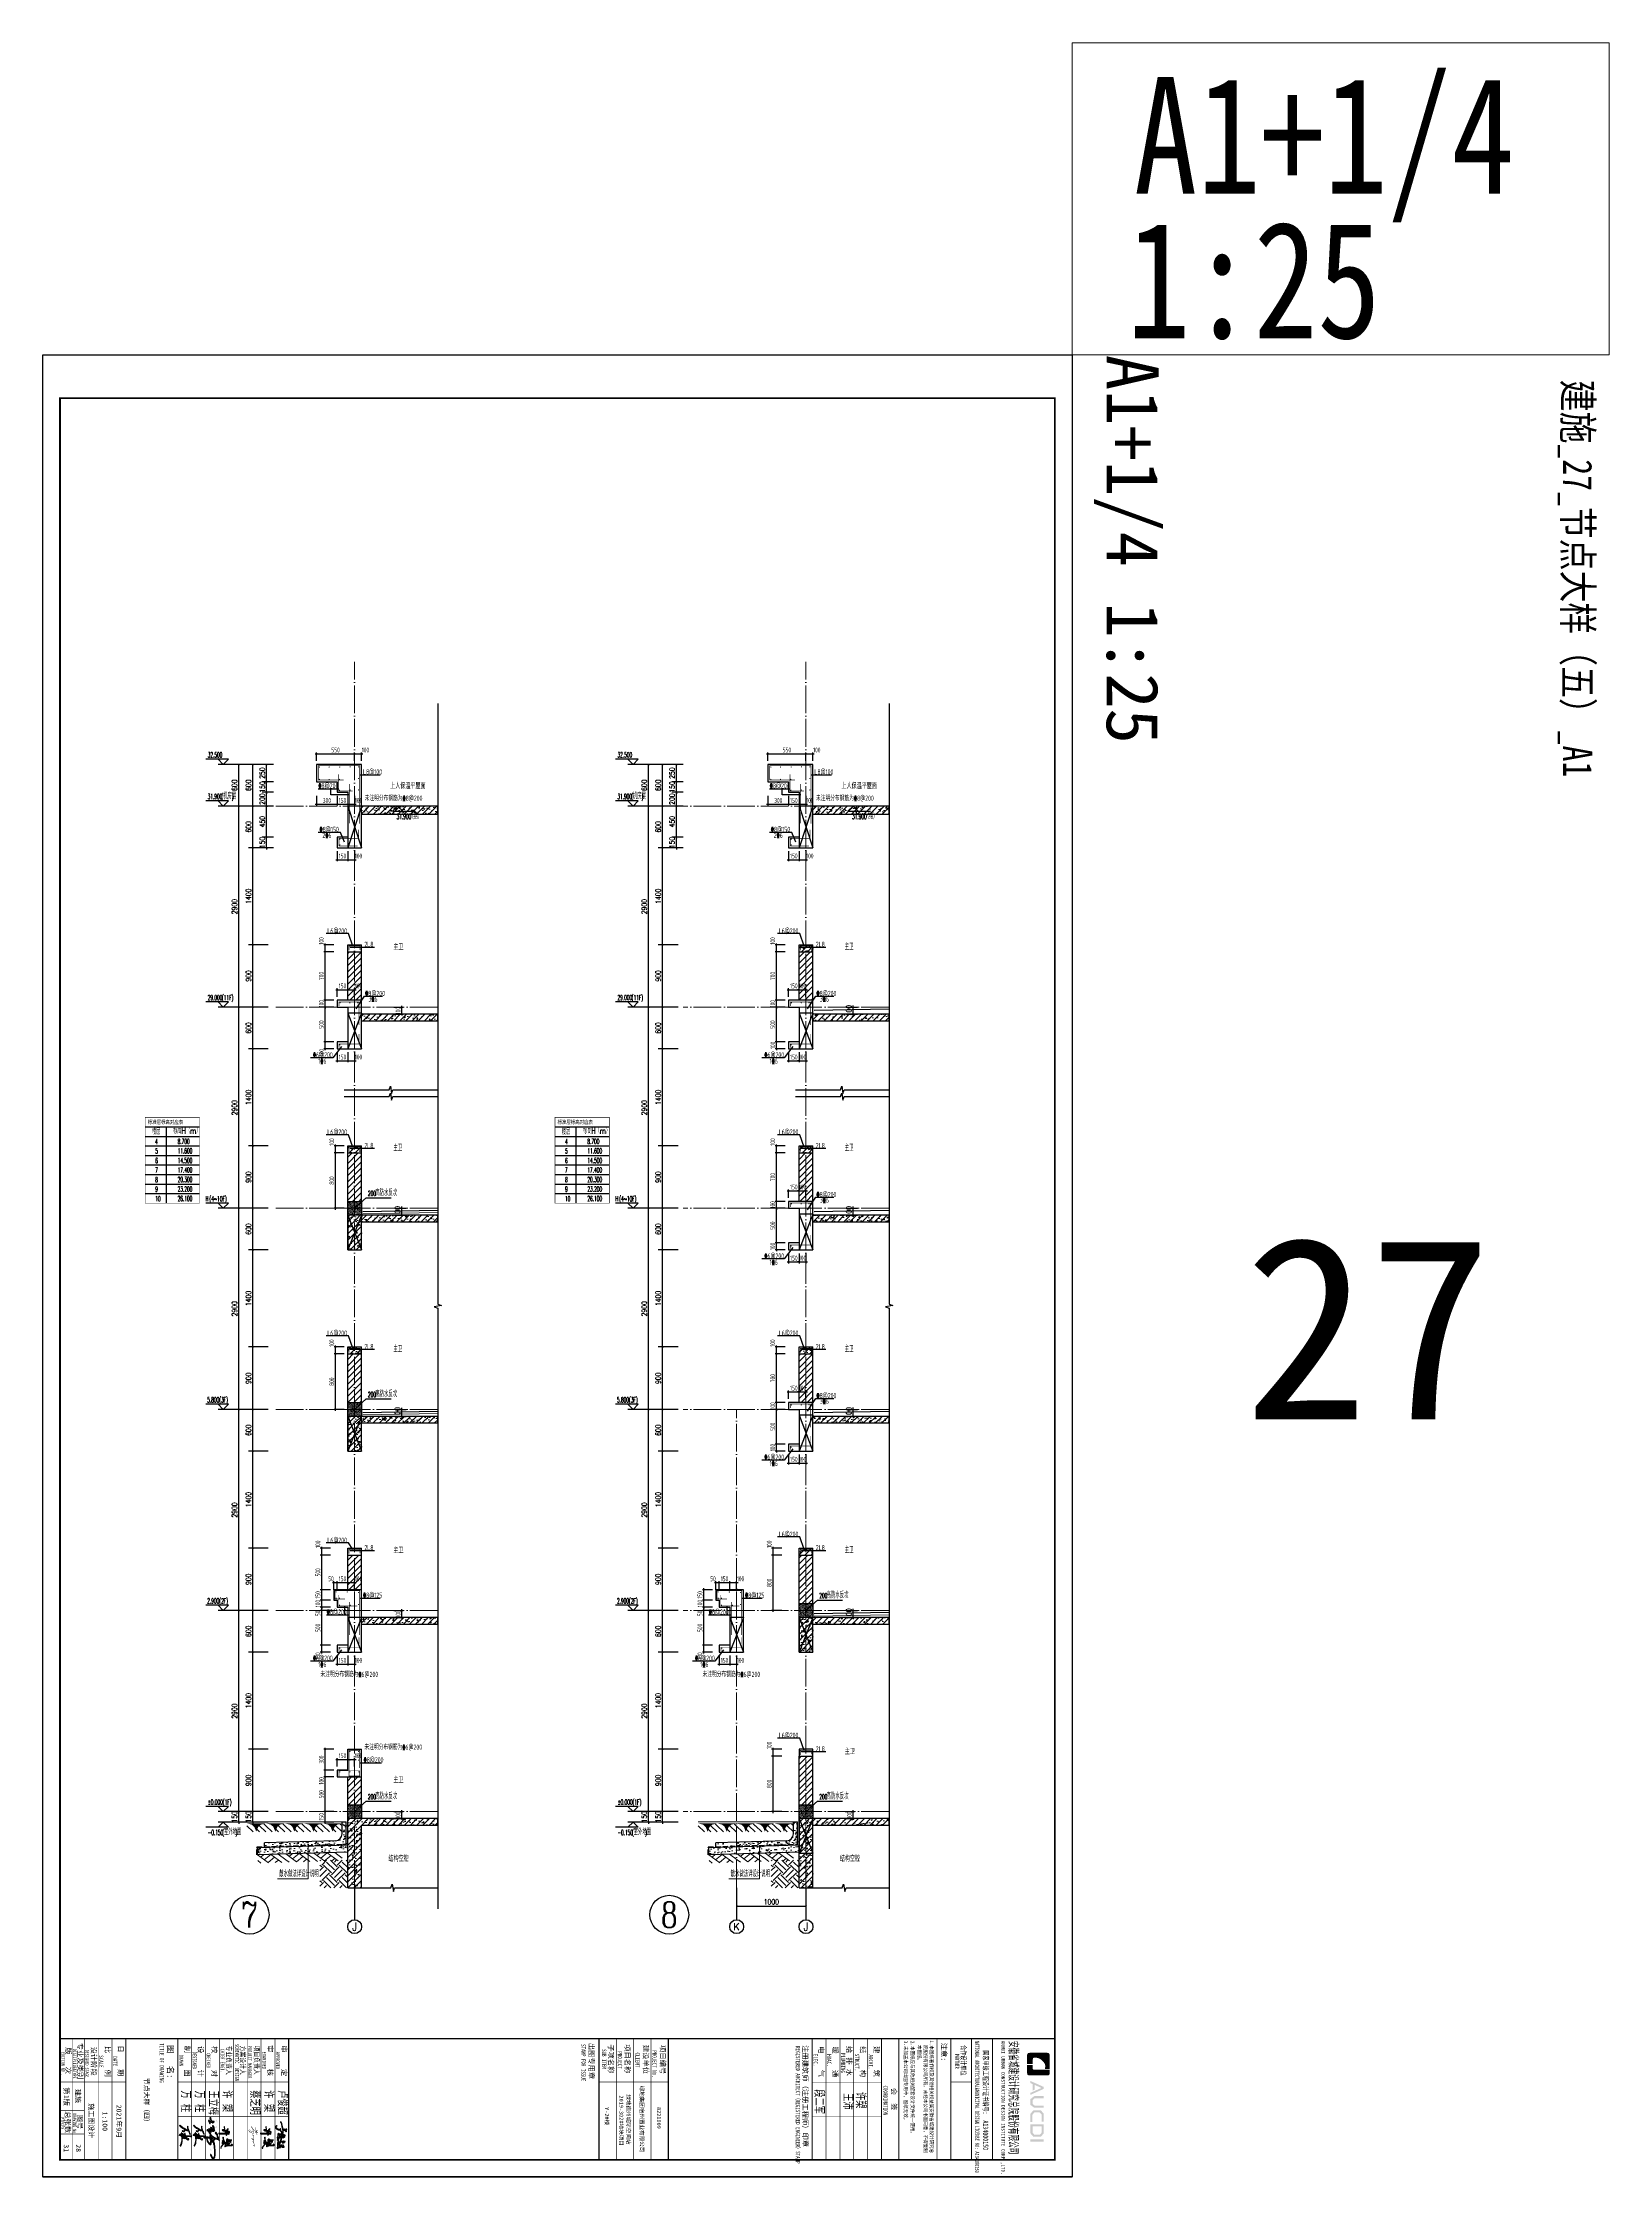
# Model space of a CAD drawing. Extents: x -461650 to 361314, y 245336 to 769729.
# Drawn here: x 277354 to 299954, y 654850 to 685631 of the extents above; entities that cross this region are included whole.
import ezdxf
from ezdxf.enums import TextEntityAlignment as Align

# ---------------------------------------------------------------- set-up
doc = ezdxf.new("R2010")
doc.units = 0
doc.header["$LTSCALE"] = 1000
doc.linetypes.add('DASH', pattern=[0.35, 0.25, -0.1])
doc.linetypes.add('DOTE', pattern=[2.42, 2, -0.2, 0.02, -0.2])
doc.layers.get('0').update_dxf_attribs({"linetype": 'CONTINUOUS'})
doc.layers.get('DEFPOINTS').update_dxf_attribs({"linetype": 'CONTINUOUS'})
for name, color, linetype in [('A-AXIS_TEXT', 7, 'CONTINUOUS'), ('AXIS', 3, 'CONTINUOUS'), ('C-Sheet-图框', 101, 'CONTINUOUS'), ('COLUMN', 4, 'CONTINUOUS'), ('DIM', 2, 'CONTINUOUS'), ('DIM_ELEV', 3, 'CONTINUOUS'), ('DIM_IDEN', 67, 'CONTINUOUS'), ('DIM_SYMB', 3, 'CONTINUOUS'), ('PUB_DIM', 3, 'CONTINUOUS'), ('PUB_TEXT', 2, 'CONTINUOUS'), ('REIN', 6, 'CONTINUOUS'), ('S-大样-砼线', 7, 'CONTINUOUS'), ('S-引出线', 40, 'CONTINUOUS'), ('TEXT', 2, 'CONTINUOUS'), ('WALL', 5, 'CONTINUOUS'), ('yichutu', 7, 'CONTINUOUS'), ('图签文字', 4, 'CONTINUOUS'), ('导图字', 7, 'CONTINUOUS'), ('看线', 251, 'CONTINUOUS'), ('立面-看线', 251, 'CONTINUOUS')]:
    doc.layers.add(name, color=color, linetype=linetype)
for name, color, linetype, lineweight in [('AXIS_TEXT', 7, 'CONTINUOUS', 20), ('DOTE', 19, 'DOTE', 9), ('PUB_HATCH', 8, 'CONTINUOUS', 9), ('内粉刷', 37, 'CONTINUOUS', 9), ('可改文字', 6, 'CONTINUOUS', 18), ('图框', 9, 'CONTINUOUS', 18), ('图签', 147, 'CONTINUOUS', 18), ('填充', 251, 'CONTINUOUS', 5), ('平面-排水沟', 86, 'CONTINUOUS', 15), ('立面-中轮廓线', 30, 'CONTINUOUS', 35), ('粉刷', 251, 'CONTINUOUS', 9)]:
    doc.layers.add(name, color=color, linetype=linetype, lineweight=lineweight)
doc.styles.add('_TCH_AXIS', font='COMPLEX', dxfattribs={"bigfont": 'GBCBIG'})
doc.styles.add('_TCH_DIM', font='SIMPLEX.shx', dxfattribs={"width": 0.7, "bigfont": 'GBCBIG.shx'})
doc.styles.add('_TCH_DIM_T3', font='SIMPLEX', dxfattribs={"width": 0.705882, "bigfont": 'GBCBIG'})
doc.styles.add('_TCH_LABEL', font='simhei.ttf')
doc.styles.add('C', font='simhei.ttf')
doc.styles.add('COMPLEX', font='COMPLEX')
doc.styles.add('DIM_FONT_T3', font='SIMPLEX', dxfattribs={"width": 0.705882, "bigfont": 'GBCBIG'})
doc.styles.add('HT', font='simhei.ttf')
doc.styles.add('TSSD_DIMENSION', font='Tssdeng.shx', dxfattribs={"width": 0.7, "bigfont": 'tssdchn.shx'})
doc.styles.add('TSSD_REIN', font='tssdeng.shx', dxfattribs={"width": 0.7, "height": 300, "bigfont": 'tssdchn.shx'})
doc.styles.add('w', font='tssdeng.shx', dxfattribs={"width": 0.8, "bigfont": 'tssdchn.shx'})
doc.styles.add('宋体', font='', dxfattribs={"height": 50})
doc.styles.add('建筑图签-1', font='simhei.ttf', dxfattribs={"width": 0.7})
doc.styles.add('建筑图签-2', font='TXT.shx', dxfattribs={"width": 0.5, "bigfont": 'HZTXT.shx'})
doc.styles.add('黑体', font='simhei.ttf')
doc.styles.get('宋体').set_extended_font_data('SimSun')
doc.dimstyles.new('_TCH_ARCH&&25', dxfattribs={"dimtxt": 74.375, "dimasz": 25, "dimexe": 62.5, "dimexo": 75, "dimgap": 25, "dimtad": 1, "dimdec": 0, "dimzin": 0, "dimdsep": 46, "dimtxsty": '_TCH_DIM_T3', "dimblk": 'ARCHTICK', "dimcen": 0.09, "dimclrt": 7, "dimazin": 0, "dimtfac": 1, "dimtdec": 0, "dimtix": 1, "dimtmove": 2, "dimatfit": 3, "dimldrblk": 'ARCHTICK', "dimfxl": 0, "dimtolj": 1, "dimtzin": 0, "dimarcsym": 0})
doc.dimstyles.new('TSSD_20_20', dxfattribs={"dimtxt": 60, "dimasz": 20, "dimexe": 20, "dimexo": 50, "dimgap": 20, "dimtad": 1, "dimdec": 0, "dimzin": 0, "dimdsep": 46, "dimtxsty": 'TSSD_DIMENSION', "dimblk": 'ARCHTICK', "dimblk1": 'ARCHTICK', "dimblk2": 'ARCHTICK', "dimcen": 0, "dimdle": 20, "dimclrt": 7, "dimadec": 0, "dimazin": 0, "dimtfac": 1, "dimtdec": 0, "dimtix": 1, "dimtmove": 2, "dimatfit": 3, "dimfxl": 0, "dimtolj": 1, "dimtzin": 0, "dimarcsym": 0})
pattern_1 = [(50, (28072.99, 249033.25), (143.452037, -12.550427), [15, -165]), (355, (28072.99, 249033.25), (-27.750267, 150.438427), [12, -132]), (100.4514, (28084.94, 249032.2), (115.701876, 137.88791), [12.74804, -140.22842]), (46.1842, (28072.99, 249073.25), (213.44821, -33.1038), [22.5, -247.5]), (96.6356, (28090.77, 249070.5), (186.93254, 194.82357), [19.12206, -210.3426]), (351.1842, (28072.99, 249073.25), (186.93239, 194.82372), [18, -198]), (21, (28092.99, 249063.25), (119.38141, -80.52378), [15, -165]), (326, (28092.99, 249063.25), (48.663066, 145.03001), [12, -132]), (71.4514, (28102.93, 249056.54), (168.044526, 64.5061), [12.74804, -140.22842]), (37.5, (28072.986, 249033.25), (2.431971, 66.578771), [0, -130.4, 0, -134, 0, -132.5]), (7.5, (28072.986, 249033.25), (52.613907, 78.882342), [0, -76.4, 0, -127.4, 0, -50.5]), (327.5, (28028.386, 249033.25), (106.764487, -4.510974), [0, -50, 0, -156, 0, -207]), (317.5, (28008.39, 249033.25), (116.637234, 20.020996), [0, -65, 0, -103.6, 0, -147])]
pattern_2 = [(45, (0, 0), (-44.1941738, 44.1941738), []), (50, (0, 0), (179.315046, -15.688034), [18.75, -206.25]), (355, (0, 0), (-34.687833, 188.048033), [15, -165]), (100.4514, (14.94, -1.3), (144.627345, 172.359886), [15.935047, -175.285528]), (46.1842, (0, 50), (266.810262, -41.379754), [28.125, -309.375]), (96.6356, (22.23, 46.55), (233.665676, 243.52947), [23.90257, -262.92825]), (351.1842, (0, 50), (233.665486, 243.52965), [22.5, -247.5]), (21, (25, 37.5), (149.226763, -100.654723), [18.75, -206.25]), (326, (25, 37.5), (60.828833, 181.28751), [15, -165]), (71.4514, (37.44, 29.11), (210.055657, 80.632624), [15.935047, -175.285528]), (37.5, (0, 0), (3.0399638, 83.2234635), [0, -163, 0, -167.5, 0, -165.625]), (7.5, (0, 0), (65.7673844, 98.602928), [0, -95.5, 0, -159.25, 0, -63.125]), (327.5, (-55.75, 0), (133.455609, -5.638718), [0, -62.5, 0, -195, 0, -258.75]), (317.5, (-80.75, 0), (145.796542, 25.026246), [0, -81.25, 0, -129.5, 0, -183.75])]
pattern_3 = [(45, (0, 44.88), (-44.1941915, 44.1941915), [])]
pattern_4 = [(45, (-737876.647, 828566.014), (-44.194174, 44.194174), []), (50, (-737876.65, 828566.01), (179.315046, -15.688034), [18.75, -206.25]), (355, (-737876.65, 828566.01), (-34.687833, 188.048033), [15, -165]), (100.4514, (-737861.7, 828564.7), (144.627345, 172.359886), [15.935047, -175.285528]), (46.1842, (-737876.65, 828616.01), (266.81026, -41.379754), [28.125, -309.375]), (96.6356, (-737854.4, 828612.57), (233.665676, 243.52947), [23.90257, -262.92825]), (351.1842, (-737876.65, 828616.01), (233.665486, 243.52965), [22.5, -247.5]), (21, (-737851.65, 828603.51), (149.226763, -100.654723), [18.75, -206.25]), (326, (-737851.65, 828603.51), (60.828833, 181.28751), [15, -165]), (71.4514, (-737839.21, 828595.13), (210.055657, 80.632624), [15.935047, -175.285528]), (37.5, (-737876.647, 828566.014), (3.039964, 83.2234635), [0, -163, 0, -167.5, 0, -165.625]), (7.5, (-737876.65, 828566.01), (65.767384, 98.602928), [0, -95.5, 0, -159.25, 0, -63.125]), (327.5, (-737932.397, 828566.014), (133.455609, -5.638718), [0, -62.5, 0, -195, 0, -258.75]), (317.5, (-737957.4, 828566.01), (145.796542, 25.026246), [0, -81.25, 0, -129.5, 0, -183.75])]
pattern_5 = [(45, (-737876.647, 828610.89), (-44.1941915, 44.1941915), [])]

# ---------------------------------------------------------------- blocks, each defined once
blk = doc.blocks.new('$LINEPAT$素土夯实')
at = {"color": 0}
for p, q in [((0, -210), (210, 0)), ((120, -300), (420, 0)), ((420, 0), (608, -188)), ((495, -300), (795, 0)), ((615, 0), (705, -90)), ((210, -210), (300, -300)), ((315, -105), (502, -293)), ((705, -300), (795, -210))]:
    blk.add_line(p, q, dxfattribs=at)
blk = doc.blocks.new('$LinePat$自然土壤')
at = {"color": 0}
for p, q in [((0, -90), (71, -19)), ((0, -300), (211, -89)), ((210, -300), (286, -224)), ((420, -300), (630, -90))]:
    blk.add_line(p, q, dxfattribs=at)
for points in [[(0, 0), (630, 0), (168, -45), (462, -45)], [(168, -45), (462, -45), (252, -132), (378, -132)], [(252, -132), (378, -132), (315, -300)]]:
    blk.add_solid(points, dxfattribs=at)
blk = doc.blocks.new('sanshui')
at = {"layer": '粉刷'}
h = blk.add_hatch(dxfattribs=at)
h.set_pattern_fill('混凝土', color=256, scale=20)
h.set_pattern_definition(pattern_1)
edge = h.paths.add_edge_path()
edge.add_line((346318, 427330), (346258, 427330))
edge.add_line((346258, 427330), (346258, 427160))
edge.add_arc((346158, 427160), 100, 271.7184, 360, ccw=False)
edge.add_line((346161, 427060), (345138, 427030))
edge.add_line((345138, 427030), (345138, 426970))
edge.add_line((345138, 426970), (346318, 427005))
edge.add_line((346318, 427005), (346318, 427330))
h = blk.add_hatch(dxfattribs=at)
h.set_pattern_fill('混凝土', color=256, scale=20)
h.set_pattern_definition(pattern_1)
h.paths.add_polyline_path([(346338, 426896), (346338, 426996), (345038, 426957), (345038, 426857)])
at = {"layer": 'COLUMN'}
for p, q in [((346258, 427330), (346318, 427330)), ((346258, 427160), (346258, 427330)), ((346318, 426995), (346318, 427330)), ((346338, 426996), (345038, 426957)), ((345038, 426857), (345038, 426957)), ((346161, 427060), (345138, 427030)), ((345138, 426960), (345138, 427030)), ((346338, 426896), (345038, 426857))]:
    blk.add_line(p, q, dxfattribs=at)
blk.add_arc((346158, 427160), 100, 271.7184, 0, dxfattribs=at)
at = {"layer": '立面-中轮廓线', "linetype": 'DASH', "ltscale": 0.3}
blk.add_lwpolyline([(345028, 426857), (345028, 426966), (346318, 427005)], dxfattribs=at)
at = {"layer": '粉刷'}
blk.add_line((344881, 427330), (346258, 427330), dxfattribs=at)
at = {"layer": '粉刷', "yscale": 0.4, "zscale": 0.4}
for name, p, xscale, rotation in [('$LinePat$自然土壤', (345157, 427310), -0.4369306507241237, 359.9999999999903), ('$LinePat$自然土壤', (345432, 427310), -0.4369306507241237, 359.9999999999903), ('$LinePat$自然土壤', (345707, 427310), -0.4369306507241237, 359.9999999999903), ('$LinePat$自然土壤', (345983, 427310), -0.4369306507241237, 359.9999999999903), ('$LinePat$自然土壤', (346258, 427310), -0.4369306507241237, 359.9999999999903), ('$LINEPAT$素土夯实', (345444, 426869), -0.5117605352322558, 1.718358001643932), ('$LINEPAT$素土夯实', (345851, 426881), -0.5117605352322558, 1.718358001643932), ('$LINEPAT$素土夯实', (346258, 426893), -0.5117605352322558, 1.718358001643932)]:
    blk.add_blockref(name, p, dxfattribs=dict(at, xscale=xscale, rotation=rotation))
blk = doc.blocks.new('院标1')
h = blk.add_hatch(color=150)
h.dxf.hatch_style = 1
edge = h.paths.add_edge_path()
edge.add_spline(control_points=[(116373, 648379), (116379, 648379), (116382, 648379), (116391, 648379), (116391, 648379), (116391, 648379), (116616, 648379), (116616, 648379), (116616, 648379), (116616, 648379), (116616, 648054), (116616, 648054), (116616, 648054), (116616, 648054), (116108, 648054), (116108, 648054), (116108, 648054), (116028, 648054), (115963, 648111), (115963, 648199), (115963, 648199), (115963, 648199), (115963, 649215), (115963, 649215), (115963, 649215), (115963, 649295), (116018, 649360), (116108, 649360), (116108, 649360), (116108, 649360), (116897, 649360), (116897, 649360), (116897, 649360), (116897, 649360), (116897, 649080), (116897, 649080), (116897, 649080), (116897, 649080), (116566, 649140), (116356, 648859), (116356, 648859), (116245, 648719), (116240, 648545), (116247, 648466), (116247, 648466), (116254, 648386), (116247, 648466), (116247, 648466), (116247, 648466), (116247, 648466), (116258, 648374), (116373, 648379)], knot_values=[0, 0, 0, 0, 0.0714286, 0.0714286, 0.0714286, 0.1071429, 0.1428571, 0.1428571, 0.1428571, 0.1785714, 0.2142857, 0.2142857, 0.2142857, 0.25, 0.2857143, 0.2857143, 0.2857143, 0.3214286, 0.3571429, 0.3571429, 0.3571429, 0.3928571, 0.4285714, 0.4285714, 0.4285714, 0.4642857, 0.5, 0.5, 0.5, 0.5357143, 0.5714286, 0.5714286, 0.5714286, 0.6071429, 0.6428571, 0.6428571, 0.6428571, 0.6785714, 0.7142857, 0.7142857, 0.7142857, 0.75, 0.7857143, 0.7857143, 0.7857143, 0.8214286, 0.8571429, 0.8571429, 0.8571429, 0.9285714, 1, 1, 1, 1], degree=3, periodic=0)
h = blk.add_hatch(color=150)
h.dxf.hatch_style = 1
edge = h.paths.add_edge_path()
edge.add_spline(control_points=[(117268, 649215), (117268, 649215), (117268, 648199), (117268, 648199), (117268, 648199), (117268, 648114), (117212, 648054), (117123, 648054), (117123, 648054), (117123, 648054), (116663, 648054), (116663, 648054), (116663, 648054), (116663, 648054), (116663, 648379), (116663, 648379), (116663, 648379), (116663, 648379), (116865, 648379), (116865, 648379), (116865, 648379), (116907, 648379), (116941, 648413), (116941, 648455), (116941, 648455), (116941, 648455), (116941, 649360), (116941, 649360), (116941, 649360), (116941, 649360), (117123, 649360), (117123, 649360), (117123, 649360), (117204, 649360), (117268, 649306), (117268, 649215)], knot_values=[0, 0, 0, 0, 0.1, 0.1, 0.1, 0.15, 0.2, 0.2, 0.2, 0.25, 0.3, 0.3, 0.3, 0.35, 0.4, 0.4, 0.4, 0.45, 0.5, 0.5, 0.5, 0.55, 0.6, 0.6, 0.6, 0.65, 0.7, 0.7, 0.7, 0.75, 0.8, 0.8, 0.8, 0.9, 1, 1, 1, 1], degree=3, periodic=0)
blk = doc.blocks.new('ljc')
at = {"linetype": 'Continuous'}
h = blk.add_hatch(color=0, dxfattribs=at)
h.paths.add_polyline_path([(2023, 1568), (2019, 1564), (2020, 1562), (2024, 1562), (2022, 1552), (1955, 1538), (1933, 1530), (1930, 1527), (1929, 1525), (1931, 1523), (1944, 1524), (1946, 1526), (1942, 1528), (1960, 1535), (1967, 1535), (1975, 1538), (1985, 1539), (1998, 1543), (2010, 1544), (2018, 1547), (2025, 1546), (2035, 1549), (2061, 1550), (2052, 1537), (2042, 1528), (2028, 1521), (2023, 1521), (2018, 1526), (2015, 1527), (2013, 1525), (2013, 1521), (2019, 1516), (2022, 1508), (2022, 1494), (2012, 1477), (2000, 1469), (1988, 1467), (1982, 1473), (1980, 1480), (1978, 1482), (1978, 1475), (1981, 1468), (1988, 1463), (1994, 1463), (2005, 1467), (2018, 1478), (2027, 1493), (2028, 1504), (2025, 1517), (2033, 1518), (2054, 1533), (2067, 1549), (2067, 1552), (2064, 1555), (2029, 1553), (2036, 1575), (2049, 1591), (2047, 1593), (2043, 1592), (2028, 1573), (2025, 1589), (2021, 1597), (2018, 1599), (2017, 1597), (2020, 1590)])
h.paths.add_polyline_path([(2081, 1522), (2081, 1528), (2075, 1541), (2093, 1562), (2097, 1572), (2094, 1577), (2087, 1576), (2089, 1572), (2092, 1572), (2091, 1567), (2080, 1551), (2066, 1537), (2065, 1535), (2067, 1533), (2073, 1535), (2077, 1523), (2077, 1513), (2072, 1496), (2072, 1492), (2074, 1490), (2078, 1494), (2083, 1510), (2099, 1510), (2119, 1507), (2119, 1500), (2116, 1496), (2108, 1493), (2087, 1496), (2084, 1492), (2087, 1489), (2103, 1488), (2122, 1483), (2140, 1484), (2148, 1482), (2152, 1486), (2152, 1491), (2148, 1488), (2125, 1488), (2114, 1490), (2124, 1499), (2126, 1509), (2121, 1512), (2119, 1511), (2108, 1514), (2124, 1523), (2132, 1532), (2130, 1535), (2121, 1536), (2115, 1533), (2109, 1533), (2123, 1555), (2121, 1559), (2114, 1557), (2116, 1564), (2115, 1569), (2111, 1573), (2105, 1572), (2093, 1554)])
h.paths.add_polyline_path([(2089, 1535), (2097, 1535), (2112, 1551), (2116, 1552), (2111, 1543), (2099, 1528), (2101, 1526), (2114, 1528), (2121, 1531), (2124, 1530), (2118, 1524), (2101, 1515), (2084, 1514), (2084, 1518)], flags=16)
h.paths.add_polyline_path([(2093, 1537), (2095, 1540), (2103, 1546), (2096, 1537)], flags=16)
h.paths.add_polyline_path([(2093, 1544), (2094, 1549), (2106, 1568), (2109, 1569), (2111, 1567), (2108, 1554), (2104, 1550)], flags=16)
h.paths.add_polyline_path([(2141, 1534), (2138, 1533), (2137, 1531), (2142, 1527), (2155, 1522), (2158, 1523), (2153, 1528)])
h.paths.add_polyline_path([(2175, 1522), (2173, 1524), (2172, 1546), (2183, 1545), (2185, 1547), (2183, 1557), (2178, 1566), (2177, 1561), (2180, 1556), (2181, 1550), (2175, 1550), (2170, 1554), (2169, 1574), (2171, 1574), (2175, 1569), (2176, 1571), (2170, 1579), (2167, 1579), (2165, 1577), (2164, 1562), (2166, 1553), (2163, 1553), (2162, 1551), (2167, 1547), (2169, 1537), (2169, 1524), (2166, 1521), (2165, 1517), (2168, 1513), (2170, 1513), (2173, 1517), (2180, 1517), (2178, 1502), (2175, 1500), (2167, 1499), (2175, 1496), (2180, 1497), (2183, 1500), (2184, 1511), (2187, 1521), (2185, 1523)])
h.paths.add_polyline_path([(2233, 1542), (2233, 1564), (2231, 1567), (2215, 1558), (2210, 1557), (2206, 1552), (2211, 1548), (2211, 1551), (2229, 1560), (2228, 1542), (2227, 1537), (2224, 1533), (2220, 1534), (2213, 1542), (2211, 1543), (2209, 1541), (2209, 1508), (2189, 1508), (2187, 1506), (2191, 1503), (2213, 1503), (2217, 1511), (2222, 1516), (2232, 1518), (2234, 1513), (2234, 1505), (2227, 1505), (2232, 1502), (2232, 1500), (2228, 1497), (2229, 1493), (2239, 1495), (2243, 1489), (2243, 1486), (2212, 1492), (2189, 1492), (2179, 1494), (2176, 1496), (2167, 1496), (2164, 1498), (2154, 1499), (2147, 1503), (2144, 1503), (2143, 1501), (2144, 1498), (2153, 1494), (2174, 1491), (2186, 1487), (2211, 1487), (2222, 1484), (2230, 1484), (2243, 1480), (2249, 1480), (2251, 1482), (2244, 1496), (2246, 1499), (2238, 1503), (2239, 1513), (2237, 1520), (2233, 1523), (2224, 1522), (2214, 1516), (2212, 1522), (2213, 1536), (2220, 1530), (2228, 1530), (2230, 1532)])
at = {"color": 0, "linetype": 'Continuous'}
for points in [[(1930, 1527), (1929, 1525), (1931, 1523), (1944, 1524), (1946, 1526), (1942, 1528), (1960, 1535), (1967, 1535), (1975, 1538), (1985, 1539), (1998, 1543), (2010, 1544), (2018, 1547), (2025, 1546), (2035, 1549), (2061, 1550), (2052, 1537), (2042, 1528), (2028, 1521), (2023, 1521), (2018, 1526), (2015, 1527), (2013, 1525), (2013, 1521), (2019, 1516), (2022, 1508), (2022, 1494), (2012, 1477), (2000, 1469), (1988, 1467), (1982, 1473), (1980, 1480), (1978, 1482), (1978, 1475), (1981, 1468), (1988, 1463), (1994, 1463), (2005, 1467), (2018, 1478), (2027, 1493), (2028, 1504), (2025, 1517), (2033, 1518), (2054, 1533), (2067, 1549), (2067, 1552), (2064, 1555), (2029, 1553), (2036, 1575), (2049, 1591), (2047, 1593), (2043, 1592), (2028, 1573), (2025, 1589), (2021, 1597), (2018, 1599), (2017, 1597), (2020, 1590), (2023, 1568), (2019, 1564), (2020, 1562), (2024, 1562), (2022, 1552), (1955, 1538), (1933, 1530), (1930, 1527)], [(2016, 1561), (2015, 1560), (2017, 1560), (2016, 1561)], [(2017, 1562), (2016, 1561), (2019, 1561), (2017, 1562)], [(2066, 1537), (2065, 1535), (2067, 1533), (2073, 1535), (2077, 1523), (2077, 1513), (2072, 1496), (2072, 1492), (2074, 1490), (2078, 1494), (2083, 1510), (2099, 1510), (2119, 1507), (2119, 1500), (2116, 1496), (2108, 1493), (2087, 1496), (2084, 1492), (2087, 1489), (2103, 1488), (2122, 1483), (2140, 1484), (2148, 1482), (2152, 1486), (2152, 1491), (2148, 1488), (2125, 1488), (2114, 1490), (2124, 1499), (2126, 1509), (2121, 1512), (2119, 1511), (2108, 1514), (2124, 1523), (2132, 1532), (2130, 1535), (2121, 1536), (2115, 1533), (2109, 1533), (2123, 1555), (2121, 1559), (2114, 1557), (2116, 1564), (2115, 1569), (2111, 1573), (2105, 1572), (2093, 1554), (2081, 1522), (2081, 1528), (2075, 1541), (2093, 1562), (2097, 1572), (2094, 1577), (2087, 1576), (2089, 1572), (2092, 1572), (2091, 1567), (2080, 1551), (2066, 1537)], [(2084, 1514), (2084, 1518), (2089, 1535), (2097, 1535), (2112, 1551), (2116, 1552), (2111, 1543), (2099, 1528), (2101, 1526), (2114, 1528), (2121, 1531), (2124, 1530), (2118, 1524), (2101, 1515), (2084, 1514)], [(2093, 1544), (2094, 1549), (2106, 1568), (2109, 1569), (2111, 1567), (2108, 1554), (2104, 1550), (2093, 1544)], [(2093, 1537), (2095, 1540), (2103, 1546), (2096, 1537), (2093, 1537)], [(2144, 1503), (2143, 1501), (2144, 1498), (2153, 1494), (2174, 1491), (2186, 1487), (2211, 1487), (2222, 1484), (2230, 1484), (2243, 1480), (2249, 1480), (2251, 1482), (2244, 1496), (2246, 1499), (2238, 1503), (2239, 1513), (2237, 1520), (2233, 1523), (2224, 1522), (2214, 1516), (2212, 1522), (2213, 1536), (2220, 1530), (2228, 1530), (2230, 1532), (2233, 1542), (2233, 1564), (2231, 1567), (2215, 1558), (2210, 1557), (2206, 1552), (2211, 1548), (2211, 1551), (2229, 1560), (2228, 1542), (2227, 1537), (2224, 1533), (2220, 1534), (2213, 1542), (2211, 1543), (2209, 1541), (2209, 1508), (2189, 1508), (2187, 1506), (2191, 1503), (2213, 1503), (2217, 1511), (2222, 1516), (2232, 1518), (2234, 1513), (2234, 1505), (2227, 1505), (2232, 1502), (2232, 1500), (2228, 1497), (2229, 1493), (2239, 1495), (2243, 1489), (2243, 1486), (2212, 1492), (2189, 1492), (2179, 1494), (2176, 1496), (2167, 1496), (2164, 1498), (2154, 1499), (2147, 1503), (2144, 1503)], [(2163, 1553), (2162, 1551), (2167, 1547), (2169, 1537), (2169, 1524), (2166, 1521), (2165, 1517), (2168, 1513), (2170, 1513), (2173, 1517), (2180, 1517), (2178, 1502), (2175, 1500), (2167, 1499), (2175, 1496), (2180, 1497), (2183, 1500), (2184, 1511), (2187, 1521), (2185, 1523), (2175, 1522), (2173, 1524), (2172, 1546), (2183, 1545), (2185, 1547), (2183, 1557), (2178, 1566), (2177, 1561), (2180, 1556), (2181, 1550), (2175, 1550), (2170, 1554), (2169, 1574), (2171, 1574), (2175, 1569), (2176, 1571), (2170, 1579), (2167, 1579), (2165, 1577), (2164, 1562), (2166, 1553), (2163, 1553)], [(2177, 1569), (2176, 1570), (2175, 1567), (2177, 1565), (2177, 1569)], [(2138, 1533), (2137, 1531), (2142, 1527), (2155, 1522), (2158, 1523), (2153, 1528), (2141, 1534), (2138, 1533)]]:
    blk.add_lwpolyline(points, dxfattribs=at)
blk = doc.blocks.new('A$C6AF37BC7')
h = blk.add_hatch(color=256)
h.paths.add_polyline_path([(660, -48), (672, -48), (678, -96)], flags=16)
h.paths.add_polyline_path([(708, 144), (702, 150), (660, 126), (672, 66), (666, 36), (456, -42), (366, -60), (294, -60), (276, -72), (288, -96), (456, -72), (612, -12), (564, -102), (552, -114), (546, -96), (534, -102), (534, -138), (558, -144), (654, -18), (654, 6), (672, 12), (678, -30), (648, -30), (642, -54), (654, -84), (654, -138), (684, -168), (708, -156), (714, -60), (804, -108), (948, -228), (1038, -258), (1062, -258), (1074, -246), (1056, -228), (1032, -228), (954, -192), (786, -60), (708, -30), (714, 24), (756, 30), (816, 54), (954, 48), (972, 66), (948, 84), (810, 84), (702, 48), (690, 120), (726, 132), (720, 144)])
h.paths.add_polyline_path([(852, 216), (864, 216), (870, 174), (840, 198)], flags=16)
h.paths.add_polyline_path([(-312, 282), (-318, 288), (-336, 288), (-348, 276), (-246, 180), (-222, 192), (-222, 210)], flags=17)
h.paths.add_polyline_path([(546, 330), (552, 330), (564, 300), (558, 216), (486, 174), (462, 180), (438, 222)], flags=16)
h.paths.add_polyline_path([(-102, 342), (-48, 336), (-18, 324), (18, 324), (-36, 246), (-174, 96), (-156, 246), (-132, 306)], flags=16)
h.paths.add_polyline_path([(-66, 366), (-72, 372), (-108, 372), (-138, 342), (-168, 288), (-192, 192), (-204, 18), (-228, -78), (-228, 6), (-258, 42), (-306, 48), (-438, 12), (-456, 12), (-468, 24), (-498, 0), (-486, -12), (-420, -12), (-318, 18), (-270, 18), (-252, -6), (-252, -102), (-264, -138), (-240, -156), (-216, -132), (-192, -72), (-174, 60), (-108, 66), (12, 108), (0, 0), (0, -366), (-18, -342), (-24, -372), (-6, -396), (24, -396), (24, -78), (42, 120), (108, 132), (132, 144), (144, 162), (132, 174), (66, 162), (48, 210), (48, 240), (18, 240), (12, 138), (-144, 90), (-114, 138), (-24, 228), (54, 330), (36, 354), (-18, 354)])
h.paths.add_polyline_path([(756, 378), (750, 384), (732, 384), (714, 366), (732, 360), (738, 324), (714, 180), (714, 156), (726, 144), (750, 162), (762, 366)])
h.paths.add_polyline_path([(498, 516), (492, 522), (474, 516), (492, 474), (486, 378), (444, 336), (468, 324), (552, 366), (426, 246), (408, 210), (414, 192), (462, 150), (504, 150), (552, 180), (552, 138), (570, 132), (582, 150), (588, 198), (666, 258), (648, 246), (690, 240), (702, 258), (666, 294), (588, 240), (588, 324), (564, 348), (630, 402), (654, 426), (654, 438), (636, 444), (534, 390), (576, 432), (618, 456), (630, 480), (606, 486), (570, 462), (516, 408), (516, 492)])
h.paths.add_polyline_path([(846, 594), (840, 600), (828, 600), (798, 570), (780, 522), (792, 516), (840, 570), (852, 516), (864, 264), (840, 246), (792, 246), (786, 258), (804, 294), (804, 324), (786, 330), (756, 264), (756, 240), (810, 204), (786, 174), (792, 162), (822, 186), (888, 102), (900, 96), (918, 114), (894, 216), (882, 510), (870, 570)])
at = {"linetype": 'Continuous'}
for points in [[(-66, 366), (-72, 372), (-108, 372), (-138, 342), (-168, 288), (-192, 192), (-204, 18), (-228, -78), (-228, 6), (-258, 42), (-306, 48), (-438, 12), (-456, 12), (-468, 24), (-498, 0), (-486, -12), (-420, -12), (-318, 18), (-270, 18), (-252, -6), (-252, -102), (-264, -138), (-240, -156), (-216, -132), (-192, -72), (-174, 60), (-108, 66), (12, 108), (0, 0), (0, -366), (-18, -342), (-24, -372), (-6, -396), (24, -396), (24, -78), (42, 120), (108, 132), (132, 144), (144, 162), (132, 174), (66, 162), (48, 210), (48, 240), (18, 240), (12, 138), (-144, 90), (-114, 138), (-24, 228), (54, 330), (36, 354), (-18, 354), (-66, 366)], [(-312, 282), (-318, 288), (-336, 288), (-348, 276), (-246, 180), (-222, 192), (-222, 210), (-312, 282)], [(-102, 342), (-48, 336), (-18, 324), (18, 324), (-36, 246), (-174, 96), (-156, 246), (-132, 306), (-102, 342)], [(708, 144), (702, 150), (660, 126), (672, 66), (666, 36), (456, -42), (366, -60), (294, -60), (276, -72), (288, -96), (456, -72), (612, -12), (564, -102), (552, -114), (546, -96), (534, -102), (534, -138), (558, -144), (654, -18), (654, 6), (672, 12), (678, -30), (648, -30), (642, -54), (654, -84), (654, -138), (684, -168), (708, -156), (714, -60), (804, -108), (948, -228), (1038, -258), (1062, -258), (1074, -246), (1056, -228), (1032, -228), (954, -192), (786, -60), (708, -30), (714, 24), (756, 30), (816, 54), (954, 48), (972, 66), (948, 84), (810, 84), (702, 48), (690, 120), (726, 132), (720, 144), (708, 144)], [(498, 516), (492, 522), (474, 516), (492, 474), (486, 378), (444, 336), (468, 324), (552, 366), (426, 246), (408, 210), (414, 192), (462, 150), (504, 150), (552, 180), (552, 138), (570, 132), (582, 150), (588, 198), (666, 258), (648, 246), (690, 240), (702, 258), (666, 294), (588, 240), (588, 324), (564, 348), (630, 402), (654, 426), (654, 438), (636, 444), (534, 390), (576, 432), (618, 456), (630, 480), (606, 486), (570, 462), (516, 408), (516, 492), (498, 516)], [(546, 330), (552, 330), (564, 300), (558, 216), (486, 174), (462, 180), (438, 222), (546, 330)], [(756, 378), (750, 384), (732, 384), (714, 366), (732, 360), (738, 324), (714, 180), (714, 156), (726, 144), (750, 162), (762, 366), (756, 378)], [(846, 594), (840, 600), (828, 600), (798, 570), (780, 522), (792, 516), (840, 570), (852, 516), (864, 264), (840, 246), (792, 246), (786, 258), (804, 294), (804, 324), (786, 330), (756, 264), (756, 240), (810, 204), (786, 174), (792, 162), (822, 186), (888, 102), (900, 96), (918, 114), (894, 216), (882, 510), (870, 570), (846, 594)], [(852, 216), (864, 216), (870, 174), (840, 198), (852, 216)], [(660, -48), (672, -48), (678, -96), (660, -48)]]:
    blk.add_lwpolyline(points, dxfattribs=at)
blk = doc.blocks.new('GFDDDDRG')
at = {"linetype": 'Continuous'}
h = blk.add_hatch(color=256, dxfattribs=at)
h.paths.add_polyline_path([(897805, -158637), (897807, -158635), (897807, -158631), (897799, -158625), (897787, -158637), (897769, -158637), (897738, -158625), (897688, -158595), (897657, -158571), (897649, -158568), (897588, -158517), (897568, -158497), (897559, -158502), (897559, -158506), (897571, -158514), (897579, -158523), (897652, -158581), (897658, -158583), (897672, -158595), (897730, -158632), (897765, -158647), (897786, -158650), (897798, -158646)])
h.paths.add_polyline_path([(897868, -158758), (897870, -158757), (897868, -158743), (897856, -158722), (897846, -158692), (897838, -158680), (897825, -158644), (897822, -158641), (897820, -158631), (897816, -158623), (897811, -158602), (897805, -158589), (897801, -158560), (897801, -158535), (897798, -158527), (897792, -158539), (897792, -158571), (897802, -158616), (897810, -158631), (897811, -158640), (897823, -158670), (897829, -158679), (897835, -158698), (897849, -158727), (897849, -158733), (897858, -158760), (897862, -158763)])
h.paths.add_polyline_path([(897717, -158653), (897718, -158652), (897718, -158647), (897711, -158643), (897685, -158665), (897679, -158667), (897642, -158656), (897636, -158659), (897634, -158667), (897642, -158673), (897655, -158673), (897666, -158677), (897687, -158679), (897700, -158671)])
h.paths.add_polyline_path([(897903, -158820), (897904, -158818), (897904, -158815), (897898, -158809), (897876, -158814), (897853, -158814), (897738, -158802), (897723, -158772), (897717, -158751), (897717, -158739), (897712, -158734), (897705, -158736), (897703, -158745), (897712, -158770), (897712, -158776), (897724, -158799), (897706, -158800), (897681, -158797), (897673, -158782), (897667, -158776), (897691, -158790), (897696, -158790), (897699, -158787), (897694, -158778), (897678, -158770), (897648, -158749), (897643, -158742), (897627, -158725), (897625, -158721), (897618, -158719), (897612, -158725), (897643, -158758), (897664, -158787), (897669, -158794), (897655, -158796), (897628, -158790), (897618, -158790), (897612, -158775), (897613, -158772), (897637, -158772), (897642, -158775), (897645, -158769), (897642, -158766), (897618, -158763), (897610, -158764), (897604, -158748), (897600, -158743), (897592, -158746), (897597, -158764), (897568, -158769), (897562, -158772), (897555, -158781), (897559, -158790), (897562, -158788), (897591, -158793), (897607, -158799), (897616, -158827), (897622, -158863), (897624, -158937), (897622, -158955), (897619, -158962), (897621, -158973), (897618, -158977), (897618, -158989), (897610, -159012), (897610, -159021), (897586, -159073), (897577, -159084), (897579, -159091), (897585, -159096), (897592, -159093), (897604, -159072), (897616, -159042), (897625, -159013), (897633, -158968), (897636, -158931), (897634, -158875), (897631, -158863), (897630, -158836), (897621, -158799), (897636, -158803), (897670, -158806), (897672, -158811), (897666, -158829), (897676, -158839), (897679, -158836), (897679, -158827), (897687, -158814), (897687, -158808), (897718, -158809), (897732, -158812), (897751, -158829), (897763, -158835), (897777, -158838), (897780, -158832), (897754, -158820), (897748, -158812), (897879, -158826), (897889, -158826)])
h.paths.add_polyline_path([(897822, -158907), (897823, -158905), (897823, -158893), (897820, -158889), (897813, -158887), (897808, -158890), (897805, -158896), (897810, -158902), (897805, -158905), (897798, -158904), (897777, -158893), (897738, -158865), (897733, -158859), (897715, -158847), (897703, -158835), (897697, -158835), (897693, -158841), (897693, -158853), (897696, -158859), (897684, -158853), (897667, -158851), (897658, -158859), (897654, -158857), (897640, -158842), (897634, -158845), (897645, -158865), (897658, -158874), (897669, -158874), (897675, -158865), (897681, -158865), (897709, -158880), (897715, -158872), (897706, -158850), (897789, -158913), (897801, -158917), (897811, -158917), (897822, -158910)], flags=17)
h = blk.add_hatch(color=256, dxfattribs=at)
h.paths.add_polyline_path([(898205, -158637), (898207, -158635), (898207, -158631), (898199, -158625), (898187, -158637), (898169, -158637), (898138, -158625), (898088, -158595), (898057, -158571), (898049, -158568), (897988, -158517), (897968, -158497), (897959, -158502), (897959, -158506), (897971, -158514), (897979, -158523), (898052, -158581), (898058, -158583), (898072, -158595), (898130, -158632), (898165, -158647), (898186, -158650), (898198, -158646)])
h.paths.add_polyline_path([(898268, -158758), (898270, -158757), (898268, -158743), (898256, -158722), (898246, -158692), (898238, -158680), (898225, -158644), (898222, -158641), (898220, -158631), (898216, -158623), (898211, -158602), (898205, -158589), (898201, -158560), (898201, -158535), (898198, -158527), (898192, -158539), (898192, -158571), (898202, -158616), (898210, -158631), (898211, -158640), (898223, -158670), (898229, -158679), (898235, -158698), (898249, -158727), (898249, -158733), (898258, -158760), (898262, -158763)])
h.paths.add_polyline_path([(898117, -158653), (898118, -158652), (898118, -158647), (898111, -158643), (898085, -158665), (898079, -158667), (898042, -158656), (898036, -158659), (898034, -158667), (898042, -158673), (898055, -158673), (898066, -158677), (898087, -158679), (898100, -158671)])
h.paths.add_polyline_path([(898303, -158820), (898304, -158818), (898304, -158815), (898298, -158809), (898276, -158814), (898253, -158814), (898138, -158802), (898123, -158772), (898117, -158751), (898117, -158739), (898112, -158734), (898105, -158736), (898103, -158745), (898112, -158770), (898112, -158776), (898124, -158799), (898106, -158800), (898081, -158797), (898073, -158782), (898067, -158776), (898091, -158790), (898096, -158790), (898099, -158787), (898094, -158778), (898078, -158770), (898048, -158749), (898043, -158742), (898027, -158725), (898025, -158721), (898018, -158719), (898012, -158725), (898043, -158758), (898064, -158787), (898069, -158794), (898055, -158796), (898028, -158790), (898018, -158790), (898012, -158775), (898013, -158772), (898037, -158772), (898042, -158775), (898045, -158769), (898042, -158766), (898018, -158763), (898010, -158764), (898004, -158748), (898000, -158743), (897992, -158746), (897997, -158764), (897968, -158769), (897962, -158772), (897955, -158781), (897959, -158790), (897962, -158788), (897991, -158793), (898007, -158799), (898016, -158827), (898022, -158863), (898024, -158937), (898022, -158955), (898019, -158962), (898021, -158973), (898018, -158977), (898018, -158989), (898010, -159012), (898010, -159021), (897986, -159073), (897977, -159084), (897979, -159091), (897985, -159096), (897992, -159093), (898004, -159072), (898016, -159042), (898025, -159013), (898033, -158968), (898036, -158931), (898034, -158875), (898031, -158863), (898030, -158836), (898021, -158799), (898036, -158803), (898070, -158806), (898072, -158811), (898066, -158829), (898076, -158839), (898079, -158836), (898079, -158827), (898087, -158814), (898087, -158808), (898118, -158809), (898132, -158812), (898151, -158829), (898163, -158835), (898177, -158838), (898180, -158832), (898154, -158820), (898148, -158812), (898279, -158826), (898289, -158826)])
h.paths.add_polyline_path([(898222, -158907), (898223, -158905), (898223, -158893), (898220, -158889), (898213, -158887), (898208, -158890), (898205, -158896), (898210, -158902), (898205, -158905), (898198, -158904), (898177, -158893), (898138, -158865), (898133, -158859), (898115, -158847), (898103, -158835), (898097, -158835), (898093, -158841), (898093, -158853), (898096, -158859), (898084, -158853), (898067, -158851), (898058, -158859), (898054, -158857), (898040, -158842), (898034, -158845), (898045, -158865), (898058, -158874), (898069, -158874), (898075, -158865), (898081, -158865), (898109, -158880), (898115, -158872), (898106, -158850), (898189, -158913), (898201, -158917), (898211, -158917), (898222, -158910)], flags=17)
h = blk.add_hatch(color=0, dxfattribs=at)
h.paths.add_polyline_path([(898707, -158934), (898709, -158931), (898704, -158917), (898704, -158899), (898689, -158885), (898689, -158873), (898666, -158819), (898649, -158761), (898612, -158709), (898600, -158709), (898591, -158724), (898612, -158741), (898635, -158778), (898646, -158819), (898672, -158873), (898672, -158885), (898640, -158876), (898594, -158873), (898565, -158865), (898488, -158816), (898421, -158686), (898396, -158649), (898373, -158626), (898361, -158626), (898352, -158634), (898349, -158652), (898364, -158654), (898370, -158649), (898396, -158680), (898459, -158798), (898439, -158796), (898430, -158807), (898430, -158816), (898453, -158842), (898462, -158842), (898465, -158836), (898453, -158822), (898470, -158830), (898485, -158853), (898479, -158856), (898465, -158850), (898401, -158847), (898384, -158842), (898263, -158842), (898257, -158847), (898257, -158856), (898263, -158862), (898427, -158868), (898488, -158876), (898499, -158888), (898496, -158891), (898473, -158882), (898450, -158888), (898439, -158899), (898442, -158919), (898473, -158948), (898453, -158968), (898453, -158994), (898447, -159009), (898450, -159020), (898447, -159029), (898424, -159017), (898387, -158977), (898364, -158931), (898358, -158902), (898347, -158882), (898344, -158908), (898355, -158954), (898373, -158989), (898410, -159032), (898439, -159049), (898459, -159049), (898468, -159035), (898468, -159009), (898476, -158974), (898488, -158974), (898514, -158986), (898525, -158977), (898519, -158966), (898499, -158957), (898459, -158911), (898485, -158908), (898502, -158914), (898491, -158917), (898488, -158922), (898519, -158942), (898522, -158966), (898528, -158971), (898542, -159046), (898548, -159058), (898554, -159107), (898560, -159118), (898568, -159230), (898563, -159377), (898557, -159409), (898545, -159438), (898534, -159449), (898522, -159449), (898505, -159432), (898468, -159349), (898462, -159343), (898456, -159346), (898456, -159363), (898476, -159418), (898496, -159452), (898517, -159470), (898528, -159472), (898542, -159467), (898557, -159452), (898574, -159418), (898583, -159363), (898586, -159216), (898580, -159138), (898574, -159121), (898563, -159032), (898540, -158951), (898545, -158951), (898557, -158940), (898551, -158928), (898534, -158922), (898554, -158919), (898557, -158905), (898548, -158899), (898525, -158896), (898517, -158885), (898571, -158891), (898580, -158899), (898600, -158894), (898684, -158911), (898701, -158937)])
h.paths.add_polyline_path([(898519, -158859), (898522, -158862), (898508, -158859), (898502, -158850)], flags=16)
h.paths.add_polyline_path([(898344, -158876), (898347, -158879), (898347, -158868), (898341, -158873)], flags=17)
h.paths.add_polyline_path([(898476, -159222), (898479, -159216), (898459, -159176), (898447, -159167), (898445, -159182), (898456, -159207), (898456, -159225), (898468, -159233)], flags=17)
h.paths.add_polyline_path([(898519, -158410), (898522, -158410), (898517, -158413)], flags=16)
h.paths.add_polyline_path([(898557, -158404), (898560, -158401), (898560, -158392), (898551, -158387), (898514, -158392), (898502, -158390), (898485, -158358), (898459, -158286), (898450, -158277), (898445, -158277), (898436, -158289), (898482, -158392), (898462, -158392), (898427, -158381), (898413, -158352), (898398, -158358), (898396, -158369), (898419, -158418), (898421, -158436), (898433, -158453), (898442, -158450), (898442, -158430), (898433, -158398), (898470, -158413), (898496, -158415), (898508, -158430), (898522, -158427), (898534, -158415)])
h.paths.add_polyline_path([(898563, -158600), (898565, -158597), (898560, -158588), (898554, -158554), (898522, -158508), (898511, -158513), (898508, -158528), (898528, -158548), (898534, -158559), (898537, -158577), (898522, -158582), (898465, -158565), (898453, -158565), (898447, -158571), (898447, -158580), (898456, -158588), (898522, -158614), (898528, -158620), (898537, -158617), (898508, -158600)])
h.paths.add_polyline_path([(898571, -158654), (898574, -158652), (898571, -158634), (898554, -158626), (898551, -158631), (898560, -158640), (898540, -158649), (898499, -158646), (898436, -158617), (898413, -158594), (898401, -158600), (898401, -158614), (898427, -158654), (898468, -158692), (898476, -158692), (898479, -158686), (898442, -158640), (898508, -158669), (898551, -158666)])
h.paths.add_polyline_path([(898629, -158545), (898632, -158542), (898623, -158531), (898617, -158531), (898606, -158545), (898603, -158562), (898594, -158574), (898614, -158577)])
h.paths.add_polyline_path([(898649, -158413), (898652, -158410), (898652, -158398), (898632, -158355), (898632, -158341), (898623, -158335), (898614, -158352), (898635, -158404), (898632, -158410), (898637, -158418)])
h = blk.add_hatch(color=0, dxfattribs=at)
h.dxf.hatch_style = 1
h.paths.add_polyline_path([(899783, -158695), (899785, -158695), (899787, -158697), (899789, -158696), (899791, -158699), (899801, -158706), (899787, -158710)], flags=16)
h.paths.add_polyline_path([(899767, -158687), (899770, -158687), (899774, -158691), (899774, -158695), (899777, -158706), (899777, -158711), (899762, -158712), (899756, -158711), (899755, -158709), (899754, -158704), (899761, -158693)], flags=16)
h.paths.add_polyline_path([(899567, -158635), (899579, -158637), (899582, -158640), (899585, -158640), (899587, -158643), (899593, -158645), (899594, -158647), (899599, -158652), (899601, -158655), (899611, -158663), (899611, -158667), (899618, -158673), (899620, -158678), (899624, -158681), (899626, -158687), (899628, -158690), (899628, -158691), (899625, -158692), (899623, -158695), (899615, -158695), (899612, -158697), (899600, -158696), (899583, -158684), (899583, -158683), (899573, -158673), (899573, -158671), (899565, -158660), (899565, -158657), (899563, -158654), (899563, -158639)], flags=16)
h.paths.add_polyline_path([(899571, -158627), (899570, -158626), (899562, -158628), (899556, -158634), (899554, -158642), (899553, -158655), (899555, -158656), (899558, -158668), (899561, -158674), (899564, -158676), (899566, -158680), (899571, -158684), (899570, -158686), (899572, -158687), (899580, -158695), (899582, -158695), (899585, -158699), (899595, -158704), (899607, -158707), (899611, -158709), (899615, -158706), (899623, -158704), (899625, -158703), (899629, -158702), (899631, -158699), (899634, -158699), (899634, -158702), (899638, -158707), (899640, -158713), (899643, -158715), (899643, -158719), (899646, -158722), (899648, -158731), (899651, -158732), (899651, -158735), (899655, -158742), (899655, -158745), (899656, -158746), (899657, -158750), (899660, -158755), (899660, -158758), (899663, -158761), (899667, -158775), (899668, -158777), (899670, -158785), (899672, -158789), (899672, -158792), (899676, -158803), (899676, -158807), (899680, -158815), (899679, -158819), (899682, -158823), (899683, -158833), (899685, -158835), (899684, -158837), (899686, -158839), (899687, -158851), (899688, -158854), (899693, -158908), (899692, -158917), (899691, -158921), (899688, -158923), (899685, -158921), (899684, -158918), (899681, -158915), (899679, -158910), (899663, -158885), (899659, -158882), (899656, -158877), (899652, -158874), (899652, -158872), (899649, -158871), (899649, -158867), (899647, -158866), (899646, -158867), (899640, -158861), (899635, -158862), (899631, -158867), (899634, -158870), (899634, -158873), (899637, -158877), (899638, -158880), (899647, -158891), (899648, -158895), (899651, -158897), (899651, -158900), (899655, -158906), (899656, -158909), (899674, -158928), (899681, -158932), (899684, -158935), (899683, -158938), (899686, -158940), (899687, -158947), (899689, -158948), (899689, -158951), (899691, -158955), (899695, -158966), (899695, -158979), (899690, -158977), (899686, -158974), (899683, -158967), (899675, -158963), (899669, -158964), (899667, -158967), (899667, -158971), (899671, -158974), (899671, -158976), (899683, -158993), (899684, -158999), (899691, -159006), (899693, -159012), (899696, -159015), (899695, -159016), (899705, -159037), (899705, -159040), (899710, -159051), (899714, -159067), (899715, -159068), (899715, -159077), (899718, -159085), (899716, -159091), (899712, -159091), (899707, -159087), (899705, -159087), (899702, -159083), (899698, -159082), (899695, -159077), (899686, -159071), (899681, -159073), (899678, -159076), (899679, -159079), (899689, -159088), (899695, -159091), (899701, -159096), (899703, -159096), (899706, -159099), (899713, -159103), (899719, -159103), (899725, -159099), (899727, -159091), (899726, -159072), (899723, -159066), (899723, -159062), (899717, -159047), (899715, -159038), (899712, -159035), (899709, -159023), (899703, -159013), (899702, -159009), (899697, -159003), (899697, -159001), (899695, -158999), (899691, -158989), (899695, -158991), (899703, -158988), (899703, -158983), (899705, -158981), (899705, -158973), (899701, -158955), (899698, -158949), (899692, -158933), (899697, -158931), (899700, -158924), (899699, -158921), (899702, -158919), (899703, -158910), (899702, -158897), (899700, -158895), (899701, -158887), (899700, -158881), (899699, -158879), (899699, -158864), (899697, -158859), (899698, -158858), (899695, -158855), (899696, -158847), (899695, -158839), (899693, -158836), (899690, -158816), (899687, -158815), (899686, -158804), (899681, -158791), (899677, -158775), (899675, -158773), (899675, -158771), (899671, -158762), (899670, -158757), (899663, -158742), (899663, -158739), (899659, -158734), (899659, -158731), (899656, -158728), (899656, -158725), (899651, -158716), (899650, -158712), (899646, -158708), (899646, -158706), (899643, -158704), (899643, -158702), (899639, -158694), (899647, -158688), (899657, -158679), (899664, -158669), (899666, -158665), (899671, -158660), (899671, -158647), (899669, -158646), (899663, -158651), (899658, -158660), (899658, -158663), (899643, -158680), (899636, -158686), (899634, -158686), (899631, -158679), (899626, -158674), (899625, -158671), (899621, -158667), (899619, -158663), (899615, -158659), (899613, -158655), (899593, -158636), (899581, -158630), (899578, -158630), (899575, -158627)])
h.paths.add_polyline_path([(899631, -158530), (899631, -158529), (899627, -158529), (899623, -158533), (899624, -158542), (899630, -158553), (899632, -158555), (899633, -158560), (899637, -158564), (899638, -158567), (899642, -158571), (899643, -158575), (899647, -158577), (899647, -158579), (899660, -158595), (899660, -158597), (899663, -158599), (899664, -158604), (899669, -158611), (899670, -158616), (899674, -158624), (899674, -158629), (899676, -158631), (899677, -158637), (899679, -158639), (899680, -158647), (899683, -158653), (899683, -158655), (899684, -158656), (899686, -158666), (899692, -158684), (899692, -158689), (899699, -158722), (899699, -158724), (899701, -158736), (899700, -158752), (899702, -158755), (899702, -158775), (899699, -158788), (899696, -158787), (899693, -158783), (899689, -158782), (899686, -158784), (899686, -158788), (899693, -158795), (899702, -158799), (899707, -158796), (899710, -158788), (899711, -158779), (899709, -158775), (899711, -158771), (899711, -158752), (899709, -158744), (899710, -158740), (899708, -158736), (899709, -158732), (899707, -158729), (899708, -158726), (899707, -158712), (899704, -158707), (899705, -158704), (899703, -158698), (899702, -158687), (899700, -158686), (899701, -158685), (899694, -158663), (899693, -158655), (899691, -158652), (899690, -158645), (899688, -158644), (899679, -158618), (899687, -158624), (899711, -158647), (899729, -158660), (899734, -158665), (899738, -158666), (899739, -158669), (899759, -158682), (899753, -158688), (899747, -158699), (899743, -158703), (899742, -158710), (899746, -158715), (899751, -158718), (899752, -158717), (899755, -158719), (899768, -158720), (899776, -158720), (899778, -158719), (899779, -158719), (899781, -158724), (899780, -158727), (899782, -158729), (899782, -158737), (899783, -158739), (899783, -158743), (899785, -158747), (899787, -158763), (899791, -158769), (899796, -158769), (899799, -158766), (899799, -158760), (899795, -158747), (899795, -158741), (899791, -158733), (899788, -158717), (899803, -158712), (899816, -158711), (899819, -158706), (899818, -158700), (899816, -158699), (899806, -158695), (899801, -158692), (899797, -158691), (899780, -158683), (899781, -158681), (899779, -158679), (899781, -158675), (899815, -158649), (899819, -158644), (899819, -158641), (899818, -158639), (899811, -158639), (899796, -158653), (899776, -158667), (899775, -158662), (899774, -158660), (899772, -158649), (899771, -158647), (899771, -158643), (899766, -158626), (899767, -158623), (899765, -158623), (899763, -158606), (899761, -158599), (899761, -158592), (899759, -158587), (899759, -158583), (899760, -158580), (899759, -158579), (899759, -158563), (899757, -158562), (899750, -158562), (899746, -158565), (899747, -158579), (899745, -158582), (899748, -158584), (899751, -158594), (899751, -158596), (899754, -158605), (899754, -158613), (899755, -158615), (899755, -158619), (899757, -158620), (899756, -158623), (899760, -158635), (899759, -158639), (899761, -158645), (899763, -158647), (899763, -158654), (899766, -158658), (899765, -158661), (899767, -158663), (899768, -158674), (899767, -158675), (899765, -158675), (899760, -158671), (899757, -158671), (899755, -158667), (899748, -158665), (899739, -158658), (899731, -158653), (899728, -158650), (899713, -158639), (899682, -158608), (899671, -158596), (899662, -158575), (899658, -158570), (899656, -158564), (899653, -158561), (899649, -158552), (899643, -158546), (899643, -158543), (899635, -158535)])
at = {"layer": '图框'}
h = blk.add_hatch(color=256, dxfattribs=at)
h.paths.add_polyline_path([(922489, -158906), (922489, -158969), (922104, -158969), (922104, -158906)])
h.paths.add_polyline_path([(922431, -158530), (922168, -158530), (922168, -158710), (922221, -158772), (922380, -158772), (922431, -158712)], flags=16)
h.paths.add_polyline_path([(922490, -158471), (922109, -158471), (922109, -158732), (922194, -158831), (922408, -158831), (922490, -158733)])
h.paths.add_polyline_path([(922492, -158399), (922434, -158399), (922434, -158196), (922378, -158129), (922219, -158129), (922167, -158196), (922167, -158400), (922107, -158400), (922107, -158169), (922194, -158067), (922408, -158067), (922492, -158166)])
h.paths.add_polyline_path([(922491, -157658), (922491, -157718), (922235, -157718), (922170, -157775), (922170, -157880), (922235, -157937), (922491, -157937), (922491, -157994), (922217, -157994), (922108, -157912), (922108, -157743), (922218, -157658)])
h.paths.add_polyline_path([(922490, -157392), (922490, -157450), (922108, -157621), (922108, -157564), (922425, -157423), (922231, -157335), (922231, -157471), (922173, -157501), (922173, -157311), (922107, -157282), (922107, -157220)])
at = {"linetype": 'Continuous'}
for points in [[(897903, -158820), (897904, -158818), (897904, -158815), (897898, -158809), (897876, -158814), (897853, -158814), (897738, -158802), (897723, -158772), (897717, -158751), (897717, -158739), (897712, -158734), (897705, -158736), (897703, -158745), (897712, -158770), (897712, -158776), (897724, -158799), (897706, -158800), (897681, -158797), (897673, -158782), (897667, -158776), (897691, -158790), (897696, -158790), (897699, -158787), (897694, -158778), (897678, -158770), (897648, -158749), (897643, -158742), (897627, -158725), (897625, -158721), (897618, -158719), (897612, -158725), (897643, -158758), (897664, -158787), (897669, -158794), (897655, -158796), (897628, -158790), (897618, -158790), (897612, -158775), (897613, -158772), (897637, -158772), (897642, -158775), (897645, -158769), (897642, -158766), (897618, -158763), (897610, -158764), (897604, -158748), (897600, -158743), (897592, -158746), (897597, -158764), (897568, -158769), (897562, -158772), (897555, -158781), (897559, -158790), (897562, -158788), (897591, -158793), (897607, -158799), (897616, -158827), (897622, -158863), (897624, -158937), (897622, -158955), (897619, -158962), (897621, -158973), (897618, -158977), (897618, -158989), (897610, -159012), (897610, -159021), (897586, -159073), (897577, -159084), (897579, -159091), (897585, -159096), (897592, -159093), (897604, -159072), (897616, -159042), (897625, -159013), (897633, -158968), (897636, -158931), (897634, -158875), (897631, -158863), (897630, -158836), (897621, -158799), (897636, -158803), (897670, -158806), (897672, -158811), (897666, -158829), (897676, -158839), (897679, -158836), (897679, -158827), (897687, -158814), (897687, -158808), (897718, -158809), (897732, -158812), (897751, -158829), (897763, -158835), (897777, -158838), (897780, -158832), (897754, -158820), (897748, -158812), (897879, -158826), (897889, -158826), (897903, -158820)], [(897805, -158637), (897807, -158635), (897807, -158631), (897799, -158625), (897787, -158637), (897769, -158637), (897738, -158625), (897688, -158595), (897657, -158571), (897649, -158568), (897588, -158517), (897568, -158497), (897559, -158502), (897559, -158506), (897571, -158514), (897579, -158523), (897652, -158581), (897658, -158583), (897672, -158595), (897730, -158632), (897765, -158647), (897786, -158650), (897798, -158646), (897805, -158637)], [(897717, -158653), (897718, -158652), (897718, -158647), (897711, -158643), (897685, -158665), (897679, -158667), (897642, -158656), (897636, -158659), (897634, -158667), (897642, -158673), (897655, -158673), (897666, -158677), (897687, -158679), (897700, -158671), (897717, -158653)], [(897868, -158758), (897870, -158757), (897868, -158743), (897856, -158722), (897846, -158692), (897838, -158680), (897825, -158644), (897822, -158641), (897820, -158631), (897816, -158623), (897811, -158602), (897805, -158589), (897801, -158560), (897801, -158535), (897798, -158527), (897792, -158539), (897792, -158571), (897802, -158616), (897810, -158631), (897811, -158640), (897823, -158670), (897829, -158679), (897835, -158698), (897849, -158727), (897849, -158733), (897858, -158760), (897862, -158763), (897868, -158758)], [(898303, -158820), (898304, -158818), (898304, -158815), (898298, -158809), (898276, -158814), (898253, -158814), (898138, -158802), (898123, -158772), (898117, -158751), (898117, -158739), (898112, -158734), (898105, -158736), (898103, -158745), (898112, -158770), (898112, -158776), (898124, -158799), (898106, -158800), (898081, -158797), (898073, -158782), (898067, -158776), (898091, -158790), (898096, -158790), (898099, -158787), (898094, -158778), (898078, -158770), (898048, -158749), (898043, -158742), (898027, -158725), (898025, -158721), (898018, -158719), (898012, -158725), (898043, -158758), (898064, -158787), (898069, -158794), (898055, -158796), (898028, -158790), (898018, -158790), (898012, -158775), (898013, -158772), (898037, -158772), (898042, -158775), (898045, -158769), (898042, -158766), (898018, -158763), (898010, -158764), (898004, -158748), (898000, -158743), (897992, -158746), (897997, -158764), (897968, -158769), (897962, -158772), (897955, -158781), (897959, -158790), (897962, -158788), (897991, -158793), (898007, -158799), (898016, -158827), (898022, -158863), (898024, -158937), (898022, -158955), (898019, -158962), (898021, -158973), (898018, -158977), (898018, -158989), (898010, -159012), (898010, -159021), (897986, -159073), (897977, -159084), (897979, -159091), (897985, -159096), (897992, -159093), (898004, -159072), (898016, -159042), (898025, -159013), (898033, -158968), (898036, -158931), (898034, -158875), (898031, -158863), (898030, -158836), (898021, -158799), (898036, -158803), (898070, -158806), (898072, -158811), (898066, -158829), (898076, -158839), (898079, -158836), (898079, -158827), (898087, -158814), (898087, -158808), (898118, -158809), (898132, -158812), (898151, -158829), (898163, -158835), (898177, -158838), (898180, -158832), (898154, -158820), (898148, -158812), (898279, -158826), (898289, -158826), (898303, -158820)], [(898205, -158637), (898207, -158635), (898207, -158631), (898199, -158625), (898187, -158637), (898169, -158637), (898138, -158625), (898088, -158595), (898057, -158571), (898049, -158568), (897988, -158517), (897968, -158497), (897959, -158502), (897959, -158506), (897971, -158514), (897979, -158523), (898052, -158581), (898058, -158583), (898072, -158595), (898130, -158632), (898165, -158647), (898186, -158650), (898198, -158646), (898205, -158637)], [(898003, -158781), (898003, -158785), (897979, -158779), (897985, -158776), (897998, -158775), (898003, -158781)], [(898117, -158653), (898118, -158652), (898118, -158647), (898111, -158643), (898085, -158665), (898079, -158667), (898042, -158656), (898036, -158659), (898034, -158667), (898042, -158673), (898055, -158673), (898066, -158677), (898087, -158679), (898100, -158671), (898117, -158653)], [(898268, -158758), (898270, -158757), (898268, -158743), (898256, -158722), (898246, -158692), (898238, -158680), (898225, -158644), (898222, -158641), (898220, -158631), (898216, -158623), (898211, -158602), (898205, -158589), (898201, -158560), (898201, -158535), (898198, -158527), (898192, -158539), (898192, -158571), (898202, -158616), (898210, -158631), (898211, -158640), (898223, -158670), (898229, -158679), (898235, -158698), (898249, -158727), (898249, -158733), (898258, -158760), (898262, -158763), (898268, -158758)], [(897822, -158907), (897823, -158905), (897823, -158893), (897820, -158889), (897813, -158887), (897808, -158890), (897805, -158896), (897810, -158902), (897805, -158905), (897798, -158904), (897777, -158893), (897738, -158865), (897733, -158859), (897715, -158847), (897703, -158835), (897697, -158835), (897693, -158841), (897693, -158853), (897696, -158859), (897684, -158853), (897667, -158851), (897658, -158859), (897654, -158857), (897640, -158842), (897634, -158845), (897645, -158865), (897658, -158874), (897669, -158874), (897675, -158865), (897681, -158865), (897709, -158880), (897715, -158872), (897706, -158850), (897789, -158913), (897801, -158917), (897811, -158917), (897822, -158910), (897822, -158907)], [(898222, -158907), (898223, -158905), (898223, -158893), (898220, -158889), (898213, -158887), (898208, -158890), (898205, -158896), (898210, -158902), (898205, -158905), (898198, -158904), (898177, -158893), (898138, -158865), (898133, -158859), (898115, -158847), (898103, -158835), (898097, -158835), (898093, -158841), (898093, -158853), (898096, -158859), (898084, -158853), (898067, -158851), (898058, -158859), (898054, -158857), (898040, -158842), (898034, -158845), (898045, -158865), (898058, -158874), (898069, -158874), (898075, -158865), (898081, -158865), (898109, -158880), (898115, -158872), (898106, -158850), (898189, -158913), (898201, -158917), (898211, -158917), (898222, -158910), (898222, -158907)]]:
    blk.add_lwpolyline(points, dxfattribs=at)
at = {"color": 0, "linetype": 'Continuous'}
for points in [[(898707, -158934), (898709, -158931), (898704, -158917), (898704, -158899), (898689, -158885), (898689, -158873), (898666, -158819), (898649, -158761), (898612, -158709), (898600, -158709), (898591, -158724), (898612, -158741), (898635, -158778), (898646, -158819), (898672, -158873), (898672, -158885), (898640, -158876), (898594, -158873), (898565, -158865), (898488, -158816), (898421, -158686), (898396, -158649), (898373, -158626), (898361, -158626), (898352, -158634), (898349, -158652), (898364, -158654), (898370, -158649), (898396, -158680), (898459, -158798), (898439, -158796), (898430, -158807), (898430, -158816), (898453, -158842), (898462, -158842), (898465, -158836), (898453, -158822), (898470, -158830), (898485, -158853), (898479, -158856), (898465, -158850), (898401, -158847), (898384, -158842), (898263, -158842), (898257, -158847), (898257, -158856), (898263, -158862), (898427, -158868), (898488, -158876), (898499, -158888), (898496, -158891), (898473, -158882), (898450, -158888), (898439, -158899), (898442, -158919), (898473, -158948), (898453, -158968), (898453, -158994), (898447, -159009), (898450, -159020), (898447, -159029), (898424, -159017), (898387, -158977), (898364, -158931), (898358, -158902), (898347, -158882), (898344, -158908), (898355, -158954), (898373, -158989), (898410, -159032), (898439, -159049), (898459, -159049), (898468, -159035), (898468, -159009), (898476, -158974), (898488, -158974), (898514, -158986), (898525, -158977), (898519, -158966), (898499, -158957), (898459, -158911), (898485, -158908), (898502, -158914), (898491, -158917), (898488, -158922), (898519, -158942), (898522, -158966), (898528, -158971), (898542, -159046), (898548, -159058), (898554, -159107), (898560, -159118), (898568, -159230), (898563, -159377), (898557, -159409), (898545, -159438), (898534, -159449), (898522, -159449), (898505, -159432), (898468, -159349), (898462, -159343), (898456, -159346), (898456, -159363), (898476, -159418), (898496, -159452), (898517, -159470), (898528, -159472), (898542, -159467), (898557, -159452), (898574, -159418), (898583, -159363), (898586, -159216), (898580, -159138), (898574, -159121), (898563, -159032), (898540, -158951), (898545, -158951), (898557, -158940), (898551, -158928), (898534, -158922), (898554, -158919), (898557, -158905), (898548, -158899), (898525, -158896), (898517, -158885), (898571, -158891), (898580, -158899), (898600, -158894), (898684, -158911), (898701, -158937), (898707, -158934)], [(898557, -158404), (898560, -158401), (898560, -158392), (898551, -158387), (898514, -158392), (898502, -158390), (898485, -158358), (898459, -158286), (898450, -158277), (898445, -158277), (898436, -158289), (898482, -158392), (898462, -158392), (898427, -158381), (898413, -158352), (898398, -158358), (898396, -158369), (898419, -158418), (898421, -158436), (898433, -158453), (898442, -158450), (898442, -158430), (898433, -158398), (898470, -158413), (898496, -158415), (898508, -158430), (898522, -158427), (898534, -158415), (898557, -158404)], [(898571, -158654), (898574, -158652), (898571, -158634), (898554, -158626), (898551, -158631), (898560, -158640), (898540, -158649), (898499, -158646), (898436, -158617), (898413, -158594), (898401, -158600), (898401, -158614), (898427, -158654), (898468, -158692), (898476, -158692), (898479, -158686), (898442, -158640), (898508, -158669), (898551, -158666), (898571, -158654)], [(898563, -158600), (898565, -158597), (898560, -158588), (898554, -158554), (898522, -158508), (898511, -158513), (898508, -158528), (898528, -158548), (898534, -158559), (898537, -158577), (898522, -158582), (898465, -158565), (898453, -158565), (898447, -158571), (898447, -158580), (898456, -158588), (898522, -158614), (898528, -158620), (898537, -158617), (898508, -158600), (898563, -158600)], [(898519, -158410), (898522, -158410), (898517, -158413), (898519, -158410)], [(898519, -158859), (898522, -158862), (898508, -158859), (898502, -158850), (898519, -158859)]]:
    blk.add_lwpolyline(points, dxfattribs=at)
at = {"layer": '图框'}
for p, q in [((920410, -156002), (920410, -159502)), ((921010, -156002), (921010, -159502)), ((921010, -156002), (921010, -159502))]:
    blk.add_line(p, q, dxfattribs=at)
blk.add_lwpolyline([(923310, -107437), (923310, -159999), (893610, -159999), (893610, -107437)], close=True, dxfattribs=at)
blk.add_lwpolyline([(923310, -107437), (923310, -159999), (893610, -159999), (893610, -107437)], close=True, dxfattribs=at)
at = {"layer": '图框', "const_width": 50}
blk.add_lwpolyline([(894110, -159499), (922810, -159499), (922810, -108687), (894110, -108687)], close=True, dxfattribs=at)
at = {"layer": '图框'}
for points, const_width in [([(894110, -156002), (922810, -156002)], 35), ([(894460, -156002), (894460, -158077)], 17.5), ([(894810, -156002), (894810, -159502)], 17.5), ([(894810, -156002), (894810, -159252)], 17.5), ([(895210, -156002), (895210, -159502)], 17.5), ([(895610, -156002), (895610, -159502)], 17.5), ([(896010, -156002), (896010, -159502)], 35), ([(897510, -156002), (897510, -159502)], 35), ([(897910, -156002), (897910, -159502)], 17.5), ([(898310, -156002), (898310, -159502)], 17.5), ([(898710, -156002), (898710, -159502)], 17.5), ([(899110, -156002), (899110, -159502)], 17.5), ([(899510, -156002), (899510, -159502)], 17.5), ([(899910, -156002), (899910, -159502)], 17.5), ([(900310, -156002), (900310, -159502)], 17.5), ([(900710, -159502), (900710, -156002)], 35), ([(900710, -156002), (900710, -159502)], 35), ([(909660, -159502), (909660, -156002)], 35), ([(910160, -156002), (910160, -159502)], 17.5), ([(910660, -156002), (910660, -159502)], 17.5), ([(911160, -156002), (911160, -159502)], 17.5), ([(911660, -156002), (911660, -159502)], 35), ([(911660, -156002), (911660, -159502)], 35), ([(915810, -156006), (915810, -159506)], 35), ([(916210, -156006), (916210, -159506)], 17.5), ([(916610, -156006), (916610, -159506)], 17.5), ([(917010, -156006), (917010, -159506)], 17.5), ([(917410, -156006), (917410, -159506)], 17.5), ([(917810, -156006), (917810, -159506)], 35), ([(917810, -156006), (917810, -159506)], 35), ([(918310, -156006), (918310, -159506)], 30), ([(919410, -156002), (919410, -159502)], 17.5), ([(919810, -156002), (919810, -159502)], 30), ([(919810, -156002), (919810, -159502)], 30), ([(920410, -156002), (920410, -159502)], 30), ([(920410, -156002), (920410, -159502)], 30), ([(921010, -156002), (921010, -159502)], 30), ([(894110, -157252), (894810, -157252)], 17.5), ([(894810, -157252), (896010, -157252)], 17.5), ([(897510, -157252), (900710, -157252)], 17.5), ([(909660, -157252), (911660, -157252)], 17.5), ([(917810, -157256), (915810, -157256)], 17.5), ([(920410, -157252), (919810, -157252)], 17.5), ([(894110, -158077), (894810, -158077)], 17.5), ([(894110, -158077), (894810, -158077)], 17.5), ([(894110, -158077), (894810, -158077)], 17.5), ([(894460, -158077), (894460, -159502)], 17.5), ([(894110, -158752), (894810, -158752)], 17.5), ([(897510, -158254), (900710, -158254)], 17.5), ([(897515, -158252), (900715, -158252)], 17.5), ([(917810, -158256), (915810, -158256)], 17.5)]:
    blk.add_lwpolyline(points, dxfattribs=dict(at, const_width=const_width))
at = {"rotation": 270}
for name, p, xscale, yscale, zscale in [('院标1', (597985, -98428), 0.5, 0.5, 0.5), ('A$C6AF37BC7', (898850, -158732), 0.3999999999068677, 0.4000000000232831, 0.4), ('A$C6AF37BC7', (900050, -158732), 0.3999999999068677, 0.4000000000232831, 0.4)]:
    blk.add_blockref(name, p, dxfattribs=dict(at, xscale=xscale, yscale=yscale, zscale=zscale))
at = {"color": 0, "linetype": 'Continuous', "xscale": 2.399999999906868, "yscale": 2.399999999906868, "zscale": 2.399999999906868, "rotation": 270}
blk.add_blockref('ljc', (896819, -153767, -39423053), dxfattribs=at)
at = {"layer": '图框'}
for s, height, style, width, p in [('DISCIPLIUE&TYPE', 100, '建筑图签-1', 0.7, (894483, -156293)), ('DESIGNED STAGE', 100, '建筑图签-1', 0.7, (894840, -156318)), ('TITLE OF DRAWING', 125, '建筑图签-1', 0.7, (896986, -156129)), ('SCHEMATIC  DESIGN', 110, '建筑图签-1', 0.7, (899160, -156153, -899)), ('PROJECT MANAGER', 110, '建筑图签-1', 0.7, (899534, -156204, -899)), ('STAMP FOR ISSUE', 125, '建筑图签-1', 0.7, (909150, -156158)), ('SUB ITEM', 125, '建筑图签-1', 0.7, (909748, -156303)), ('PROJECT No.', 125, '建筑图签-1', 0.7, (911202, -156337, -899)), ('REGISTERED ARCHITECT（REGISTERED ENGINEER）STAMP', 125, '建筑图签-1', 0.7, (915339, -156216)), ('3.未加盖本公司出图专用章，图纸无效。', 105, 'HT', 0.88, (918459, -156061)), (' 2.本图纸应与其他相关配套设计文件统一使用。 ', 105, 'HT', 0.88, (918656, -155989)), ('本图纸。', 105, 'HT', 0.88, (918854, -156184)), ('院股份有限公司所有。未经本公司书面同意，不得复制', 105, 'HT', 0.88, (919029, -156184)), ('1.本图纸著作权及其他相关权益属安徽省城建设计研究总', 105, 'HT', 0.88, (919206, -156045)), ('NATIONAL ARCHITECTURAL&MUNICIPAL DESIGN LICENSE NO: A134000150', 125, '建筑图签-1', 0.6, (920507, -156070)), ('ANHUI URBAN CONSTRUCTION DESIGN INSTITUTE CORP.,LTD.', 100, '建筑图签-1', 0.91, (921271, -156061)), ('EDITION NO .', 100, '建筑图签-1', 0.7, (894147, -156385)), ('SCALE', 125, '建筑图签-1', 0.7, (895235, -156480)), ('DATE', 125, '建筑图签-1', 0.7, (895634, -156510)), ('EXAMINED  ', 110, '建筑图签-1', 0.7, (899947, -156373, -899)), ('APPROVED ', 110, '建筑图签-1', 0.7, (900342, -156377)), ('PROJECT', 125, '建筑图签-1', 0.7, (910203, -156366)), ('CLIENT', 125, '建筑图签-1', 0.7, (910713, -156399)), ('ELEC.', 125, '建筑图签-1', 0.7, (915850, -156441)), ('HVAC.', 125, '建筑图签-1', 0.7, (916242, -156449)), ('PLUMBING', 125, '建筑图签-1', 0.7, (916639, -156417)), ('STRUCT.', 125, '建筑图签-1', 0.7, (917042, -156437)), ('ARCHI.', 125, '建筑图签-1', 0.7, (917441, -156457)), ('PARTNER', 125, '建筑图签-1', 0.6, (919927, -156439)), ('COORDINATION', 125, '建筑图签-1', 0.7, (917866, -157352)), ('DRAWING No.', 100, '建筑图签-1', 0.7, (894480, -158154)), ('PIECES', 100, '建筑图签-1', 0.7, (894130, -158269))]:
    blk.add_text(s, height=height, rotation=270, dxfattribs=dict(at, style=style, width=width)).set_placement(p)
at = {"layer": '图框', "style": '建筑图签-1', "width": 0.7}
for s, p in [('CHIEF ENGI.', (898797, -156634)), (' DRAWN   ', (897610, -156694)), ('DESIGNED ', (897993, -156662)), ('CHECKED  ', (898394, -156698))]:
    blk.add_text(s, height=110, rotation=270, dxfattribs=at).set_placement(p, align=Align.MIDDLE)
at = {"layer": '图签', "color": 2, "style": '宋体'}
for s, height, p in [('建施', 143.3, (894556, -157454)), ('绿地集团宿州置业有限公司', 114.67, (910841, -157355)), ('1', 143, (894222, -157624)), ('施工图设计', 143.3, (894941, -157868)), ('1:100', 143.3, (895337, -158105)), ('2021年9月', 143.3, (895741, -157907)), ('Y-2#楼', 114.7, (909834, -157977)), ('2019-302#地块项目', 114.67, (910249, -157640)), ('绿地宿州城际空间站', 114.7, (910454, -157607)), ('8221009', 114.7, (911334, -157973)), ('31', 143.3, (894219, -159050))]:
    blk.add_text(s, height=height, rotation=270, dxfattribs=at).set_placement(p)
at = {"layer": '图签文字', "color": 7, "style": '建筑图签-1'}
for s, height, p in [('版   次 ', 150, (894271, -156250)), ('专业及类别', 150, (894616, -156121)), ('设计阶段', 150, (895010, -156228)), ('比    例', 150, (895411, -156213)), ('日    期', 150, (895784, -156194)), ('图   名:', 175, (897207, -156180)), ('制    图', 150, (897706, -156204)), ('设    计', 150, (898093, -156216)), ('校    对', 150, (898494, -156219)), ('审    核', 150, (900098, -156189)), ('审    定', 150, (900499, -156196)), ('出图专用章', 150, (909369, -156120)), ('子项名称', 150, (909930, -156165)), ('项目名称', 150, (910408, -156165)), ('建设单位', 150, (910937, -156182)), ('项目编号', 150, (911426, -156186)), ('注册建筑师（注册工程师）印章', 150, (915537, -156190)), ('电    气', 150, (916001, -156219)), ('暖    通', 150, (916401, -156224)), ('给 排 水', 150, (916802, -156214)), ('结    构', 150, (917199, -156219)), ('建    筑', 150, (917593, -156217)), ('注意:', 150, (919541, -156118)), ('第 版', 150, (894221, -157402)), ('会  签', 150, (918094, -157419)), ('总张数', 150, (894257, -158096)), ('图号', 150, (894607, -158192))]:
    blk.add_text(s, height=height, rotation=270, dxfattribs=at).set_placement(p)
for s, height, width, p in [('专业负责人', 150, 0.8, (898906, -156203)), ('方案设计人', 150, 0.8, (899309, -156203)), ('项目负责人', 150, 0.8, (899710, -156203)), ('合作设计单位', 150, 0.7, (920105, -156184)), ('国家甲级工程设计证书编号:  A134000150', 150, 0.7, (920743, -156338)), ('安徽省城建设计研究总院股份有限公司', 250, 0.55, (921498, -156066))]:
    blk.add_text(s, height=height, rotation=270, dxfattribs=dict(at, width=width)).set_placement(p)
at = {"layer": '图签文字', "color": 0, "style": '建筑图签-2', "width": 0.7}
for s, p in [('万 柱', (897599, -157495)), ('万 柱', (897999, -157495)), ('王立梅', (898399, -157495)), ('许 槊', (898795, -157489)), ('蔡芝明', (899595, -157489)), ('许 槊', (899995, -157489)), ('卢俊超', (900390, -157489))]:
    blk.add_text(s, height=250, rotation=270, dxfattribs=at).set_placement(p)
at = {"layer": '图签文字', "color": 1, "style": '建筑图签-2', "width": 0.7}
for s, p in [('段二军', (915876, -157462)), ('王沛', (916703, -157575)), ('许槊', (917074, -157539))]:
    blk.add_text(s, height=250, rotation=270, dxfattribs=at).set_placement(p)
blk = doc.blocks.new('A$C4D992532')
at = {"layer": 'C-Sheet-图框', "color": 0}
for p, q in [((-872, 1100), (-89, 1100)), ((-872, 1100), (-89, 1100)), ((-872, 962), (-89, 962)), ((-572, 1100), (-572, 0)), ((-872, 825), (-89, 825)), ((-872, 687), (-89, 687)), ((-872, 550), (-89, 550)), ((-872, 412), (-89, 412)), ((-872, 275), (-89, 275)), ((-872, 137), (-89, 137))]:
    blk.add_line(p, q, dxfattribs=at)
at = {"layer": 'C-Sheet-图框', "color": 0, "const_width": 6}
blk.add_lwpolyline([(-872, 0), (-89, 0), (-89, 1237), (-872, 1237)], close=True, dxfattribs=at)
at = {"layer": 'PUB_TEXT', "color": 2, "style": '宋体', "width": 0.8}
blk.add_text('标准层标高对应表', height=57, dxfattribs=at).set_placement((-836, 1140))
at = {"layer": 'PUB_TEXT', "style": '_TCH_DIM'}
for s, height, width, p in [('楼层', 84.4, 0.7, (-773, 989)), ('4', 74.4, 0.494118, (-728, 851)), ('标高H（m）', 84.4, 0.7, (-468, 1001)), ('8.700', 74.4, 0.494118, (-405, 853)), ('5', 74.4, 0.494118, (-728, 714)), ('6', 74.4, 0.494118, (-728, 576)), ('11.600', 74.4, 0.494118, (-405, 716)), ('14.500', 74.4, 0.494118, (-405, 578)), ('7', 74.4, 0.494118, (-728, 439)), ('8', 74.4, 0.494118, (-728, 301)), ('20.300', 74.4, 0.494118, (-405, 303)), ('17.400', 74.4, 0.494118, (-405, 441)), ('9', 74.4, 0.494118, (-728, 164)), ('10', 74.4, 0.494118, (-728, 26)), ('23.200', 74.4, 0.494118, (-405, 166)), ('26.100', 74.4, 0.494118, (-405, 28))]:
    blk.add_text(s, height=height, dxfattribs=dict(at, width=width)).set_placement(p)
blk = doc.blocks.new('yct-1051-594-26275-14850-25-1002.0')
at = {"layer": 'yichutu', "color": 7}
blk.add_lwpolyline([(0, 0), (0, 14850), (26275, 14850), (26275, 0)], close=True, dxfattribs=at)
at = {"layer": 'yichutu', "color": 7, "style": '_TCH_LABEL'}
blk.add_text('A1+1/4 1:25', height=750, dxfattribs=at).set_placement((0, 15350))
blk = doc.blocks.new('_ArchTick')
at = {"color": 0, "linetype": 'ByBlock', "const_width": 0.15}
blk.add_lwpolyline([(-0.5, -0.5), (0.5, 0.5)], dxfattribs=at)
blk = doc.blocks.new('*D266')
at = {"layer": 'DEFPOINTS', "color": 0}
for p in [(1158058, 465143), (1158224, 465143), (1158058, 465043)]:
    blk.add_point(p, dxfattribs=at)
at = {"layer": 'PUB_DIM', "color": 0, "lineweight": -2}
for p, q in [((1158133, 465143), (1158286, 465143)), ((1158224, 465143), (1158224, 465168)), ((1158224, 465043), (1158224, 465143)), ((1158133, 465043), (1158286, 465043)), ((1158224, 465043), (1158224, 465018))]:
    blk.add_line(p, q, dxfattribs=at)
at = {"layer": 'PUB_DIM', "color": 0, "lineweight": -2, "xscale": 25, "yscale": 25, "zscale": 25}
for p, rotation in [((1158224, 465143), 270), ((1158224, 465043), 90)]:
    blk.add_blockref('_ArchTick', p, dxfattribs=dict(at, rotation=rotation))
at = {"layer": 'PUB_DIM', "color": 7, "insert": (1158161, 465093), "char_height": 74.4, "attachment_point": 5, "rotation": 90, "style": '_TCH_DIM_T3'}
blk.add_mtext('\\A1;100', dxfattribs=at)
blk = doc.blocks.new('*D2005')
at = {"layer": 'DEFPOINTS', "color": 0}
for p in [(910898, -114386), (910898, -114486), (911064, -114386)]:
    blk.add_point(p, dxfattribs=at)
at = {"layer": 'PUB_DIM', "color": 0, "lineweight": -2}
for p, q in [((910973, -114386), (911127, -114386)), ((910973, -114486), (911127, -114486)), ((911064, -114386), (911064, -114361)), ((911064, -114486), (911064, -114386)), ((911064, -114486), (911064, -114511))]:
    blk.add_line(p, q, dxfattribs=at)
at = {"layer": 'PUB_DIM', "color": 0, "lineweight": -2, "xscale": 25, "yscale": 25, "zscale": 25}
for p, rotation in [((911064, -114386), 270), ((911064, -114486), 90)]:
    blk.add_blockref('_ArchTick', p, dxfattribs=dict(at, rotation=rotation))
at = {"layer": 'PUB_DIM', "color": 7, "insert": (911002, -114436), "char_height": 74.4, "attachment_point": 5, "rotation": 90, "style": '_TCH_DIM_T3'}
blk.add_mtext('\\A1;100', dxfattribs=at)
blk = doc.blocks.new('*D2006')
at = {"layer": 'DEFPOINTS', "color": 0}
for p in [(909958, -113486), (910133, -113486), (910133, -113586)]:
    blk.add_point(p, dxfattribs=at)
at = {"layer": 'DIM', "color": 0, "lineweight": -2}
for p, q in [((910083, -113486), (909938, -113486)), ((909958, -113606), (909958, -113466)), ((910083, -113586), (909938, -113586))]:
    blk.add_line(p, q, dxfattribs=at)
at = {"layer": 'DIM', "color": 0, "lineweight": -2, "xscale": 20, "yscale": 20, "zscale": 20}
for p, rotation in [((909958, -113486), 90), ((909958, -113586), 270)]:
    blk.add_blockref('_ArchTick', p, dxfattribs=dict(at, rotation=rotation))
at = {"layer": 'DIM', "color": 7, "insert": (909903, -113430), "char_height": 70, "attachment_point": 5, "rotation": 90, "style": 'TSSD_DIMENSION'}
blk.add_mtext('\\A1;100', dxfattribs=at)
blk = doc.blocks.new('*D2007')
at = {"layer": 'DEFPOINTS', "color": 0}
for p in [(909958, -114286), (910133, -114286), (910133, -114386)]:
    blk.add_point(p, dxfattribs=at)
at = {"layer": 'DIM', "color": 0, "lineweight": -2}
for p, q in [((910083, -114286), (909938, -114286)), ((910083, -114386), (909938, -114386)), ((909958, -114286), (909958, -114266)), ((909958, -114386), (909958, -114286)), ((909958, -114386), (909958, -114406))]:
    blk.add_line(p, q, dxfattribs=at)
at = {"layer": 'DIM', "color": 0, "lineweight": -2, "xscale": 20, "yscale": 20, "zscale": 20}
for p, rotation in [((909958, -114286), 270), ((909958, -114386), 90)]:
    blk.add_blockref('_ArchTick', p, dxfattribs=dict(at, rotation=rotation))
at = {"layer": 'DIM', "color": 7, "insert": (909903, -114336), "char_height": 70, "attachment_point": 5, "rotation": 90, "style": 'TSSD_DIMENSION'}
blk.add_mtext('\\A1;100', dxfattribs=at)
blk = doc.blocks.new('*D2008')
at = {"layer": 'DEFPOINTS', "color": 0}
for p in [(909958, -114386), (910133, -114386), (910133, -114886)]:
    blk.add_point(p, dxfattribs=at)
at = {"layer": 'DIM', "color": 0, "lineweight": -2}
for p, q in [((910083, -114386), (909938, -114386)), ((909958, -114906), (909958, -114366)), ((910083, -114886), (909938, -114886))]:
    blk.add_line(p, q, dxfattribs=at)
at = {"layer": 'DIM', "color": 0, "lineweight": -2, "xscale": 20, "yscale": 20, "zscale": 20}
for p, rotation in [((909958, -114386), 90), ((909958, -114886), 270)]:
    blk.add_blockref('_ArchTick', p, dxfattribs=dict(at, rotation=rotation))
at = {"layer": 'DIM', "color": 7, "insert": (909903, -114636), "char_height": 70, "attachment_point": 5, "rotation": 90, "style": 'TSSD_DIMENSION'}
blk.add_mtext('\\A1;500', dxfattribs=at)
blk = doc.blocks.new('*D2009')
at = {"layer": 'DEFPOINTS', "color": 0}
for p in [(909958, -114886), (910133, -114886), (910133, -114986)]:
    blk.add_point(p, dxfattribs=at)
at = {"layer": 'DIM', "color": 0, "lineweight": -2}
for p, q in [((910083, -114886), (909938, -114886)), ((910083, -114986), (909938, -114986)), ((909958, -114886), (909958, -114866)), ((909958, -114986), (909958, -114886)), ((909958, -114986), (909958, -115006))]:
    blk.add_line(p, q, dxfattribs=at)
at = {"layer": 'DIM', "color": 0, "lineweight": -2, "xscale": 20, "yscale": 20, "zscale": 20}
for p, rotation in [((909958, -114886), 270), ((909958, -114986), 90)]:
    blk.add_blockref('_ArchTick', p, dxfattribs=dict(at, rotation=rotation))
at = {"layer": 'DIM', "color": 7, "insert": (909903, -114936), "char_height": 70, "attachment_point": 5, "rotation": 90, "style": 'TSSD_DIMENSION'}
blk.add_mtext('\\A1;100', dxfattribs=at)
blk = doc.blocks.new('*D2010')
at = {"layer": 'DEFPOINTS', "color": 0}
for p in [(910133, -114986), (910283, -114986), (910283, -115160)]:
    blk.add_point(p, dxfattribs=at)
at = {"layer": 'DIM', "color": 0, "lineweight": -2}
for p, q in [((910133, -115036), (910133, -115180)), ((910283, -115036), (910283, -115180)), ((910113, -115160), (910303, -115160))]:
    blk.add_line(p, q, dxfattribs=at)
at = {"layer": 'DIM', "color": 0, "lineweight": -2, "xscale": 20, "yscale": 20, "zscale": 20, "rotation": 180}
blk.add_blockref('_ArchTick', (910133, -115160), dxfattribs=at)
at = {"layer": 'DIM', "color": 0, "lineweight": -2, "xscale": 20, "yscale": 20, "zscale": 20}
blk.add_blockref('_ArchTick', (910283, -115160), dxfattribs=at)
at = {"layer": 'DIM', "color": 7, "insert": (910208, -115105), "char_height": 70, "attachment_point": 5, "style": 'TSSD_DIMENSION'}
blk.add_mtext('\\A1;150', dxfattribs=at)
blk = doc.blocks.new('*D2011')
at = {"layer": 'DEFPOINTS', "color": 0}
for p in [(910283, -114986), (910383, -114986), (910383, -115160)]:
    blk.add_point(p, dxfattribs=at)
at = {"layer": 'DIM', "color": 0, "lineweight": -2}
for p, q in [((910283, -115036), (910283, -115180)), ((910383, -115036), (910383, -115180)), ((910283, -115160), (910263, -115160)), ((910283, -115160), (910383, -115160)), ((910383, -115160), (910403, -115160))]:
    blk.add_line(p, q, dxfattribs=at)
at = {"layer": 'DIM', "color": 0, "lineweight": -2, "xscale": 20, "yscale": 20, "zscale": 20}
blk.add_blockref('_ArchTick', (910283, -115160), dxfattribs=at)
at = {"layer": 'DIM', "color": 0, "lineweight": -2, "xscale": 20, "yscale": 20, "zscale": 20, "rotation": 180}
blk.add_blockref('_ArchTick', (910383, -115160), dxfattribs=at)
at = {"layer": 'DIM', "color": 7, "insert": (910333, -115105), "char_height": 70, "attachment_point": 5, "style": 'TSSD_DIMENSION'}
blk.add_mtext('\\A1;100', dxfattribs=at)
blk = doc.blocks.new('*D2012')
at = {"layer": 'DEFPOINTS', "color": 0}
for p in [(910283, -114134), (910133, -114286), (910283, -114286)]:
    blk.add_point(p, dxfattribs=at)
at = {"layer": 'DIM', "color": 0, "lineweight": -2}
for p, q in [((910113, -114134), (910303, -114134)), ((910133, -114236), (910133, -114114)), ((910283, -114236), (910283, -114114))]:
    blk.add_line(p, q, dxfattribs=at)
at = {"layer": 'DIM', "color": 0, "lineweight": -2, "xscale": 20, "yscale": 20, "zscale": 20, "rotation": 180}
blk.add_blockref('_ArchTick', (910133, -114134), dxfattribs=at)
at = {"layer": 'DIM', "color": 0, "lineweight": -2, "xscale": 20, "yscale": 20, "zscale": 20}
blk.add_blockref('_ArchTick', (910283, -114134), dxfattribs=at)
at = {"layer": 'DIM', "color": 7, "insert": (910208, -114079), "char_height": 70, "attachment_point": 5, "style": 'TSSD_DIMENSION'}
blk.add_mtext('\\A1;150', dxfattribs=at)
blk = doc.blocks.new('*D2013')
at = {"layer": 'DEFPOINTS', "color": 0}
for p in [(910383, -114134), (910283, -114286), (910383, -114286)]:
    blk.add_point(p, dxfattribs=at)
at = {"layer": 'DIM', "color": 0, "lineweight": -2}
for p, q in [((910283, -114134), (910263, -114134)), ((910283, -114236), (910283, -114114)), ((910283, -114134), (910383, -114134)), ((910383, -114236), (910383, -114114)), ((910383, -114134), (910403, -114134))]:
    blk.add_line(p, q, dxfattribs=at)
at = {"layer": 'DIM', "color": 0, "lineweight": -2, "xscale": 20, "yscale": 20, "zscale": 20}
blk.add_blockref('_ArchTick', (910283, -114134), dxfattribs=at)
at = {"layer": 'DIM', "color": 0, "lineweight": -2, "xscale": 20, "yscale": 20, "zscale": 20, "rotation": 180}
blk.add_blockref('_ArchTick', (910383, -114134), dxfattribs=at)
at = {"layer": 'DIM', "color": 7, "insert": (910333, -114079), "char_height": 70, "attachment_point": 5, "style": 'TSSD_DIMENSION'}
blk.add_mtext('\\A1;100', dxfattribs=at)
blk = doc.blocks.new('*D2014')
at = {"layer": 'DEFPOINTS', "color": 0}
for p in [(909958, -113586), (910133, -113586), (910133, -114286)]:
    blk.add_point(p, dxfattribs=at)
at = {"layer": 'DIM', "color": 0, "lineweight": -2}
for p, q in [((909958, -114306), (909958, -113566)), ((910083, -113586), (909938, -113586)), ((910083, -114286), (909938, -114286))]:
    blk.add_line(p, q, dxfattribs=at)
at = {"layer": 'DIM', "color": 0, "lineweight": -2, "xscale": 20, "yscale": 20, "zscale": 20}
for p, rotation in [((909958, -113586), 90), ((909958, -114286), 270)]:
    blk.add_blockref('_ArchTick', p, dxfattribs=dict(at, rotation=rotation))
at = {"layer": 'DIM', "color": 7, "insert": (909903, -113936), "char_height": 70, "attachment_point": 5, "rotation": 90, "style": 'TSSD_DIMENSION'}
blk.add_mtext('\\A1;700', dxfattribs=at)
blk = doc.blocks.new('*D819')
at = {"layer": 'DEFPOINTS', "color": 0}
for p in [(287115, 663425), (287065, 663273), (287115, 663273)]:
    blk.add_point(p, dxfattribs=at)
at = {"layer": 'DIM', "color": 0, "lineweight": -2}
for p, q in [((287045, 663425), (287135, 663425)), ((287065, 663323), (287065, 663445)), ((287115, 663323), (287115, 663445))]:
    blk.add_line(p, q, dxfattribs=at)
at = {"layer": 'DIM', "color": 0, "lineweight": -2, "xscale": 20, "yscale": 20, "zscale": 20, "rotation": 180}
blk.add_blockref('_ArchTick', (287065, 663425), dxfattribs=at)
at = {"layer": 'DIM', "color": 0, "lineweight": -2, "xscale": 20, "yscale": 20, "zscale": 20}
blk.add_blockref('_ArchTick', (287115, 663425), dxfattribs=at)
at = {"layer": 'DIM', "color": 7, "insert": (287024, 663480), "char_height": 70, "attachment_point": 5, "style": 'TSSD_DIMENSION'}
blk.add_mtext('\\A1;50', dxfattribs=at)
blk = doc.blocks.new('*D820')
at = {"layer": 'DEFPOINTS', "color": 0}
for p in [(287265, 663425), (287115, 663273), (287265, 663273)]:
    blk.add_point(p, dxfattribs=at)
at = {"layer": 'DIM', "color": 0, "lineweight": -2}
for p, q in [((287095, 663425), (287285, 663425)), ((287115, 663323), (287115, 663445)), ((287265, 663323), (287265, 663445))]:
    blk.add_line(p, q, dxfattribs=at)
at = {"layer": 'DIM', "color": 0, "lineweight": -2, "xscale": 20, "yscale": 20, "zscale": 20, "rotation": 180}
blk.add_blockref('_ArchTick', (287115, 663425), dxfattribs=at)
at = {"layer": 'DIM', "color": 0, "lineweight": -2, "xscale": 20, "yscale": 20, "zscale": 20}
blk.add_blockref('_ArchTick', (287265, 663425), dxfattribs=at)
at = {"layer": 'DIM', "color": 7, "insert": (287190, 663480), "char_height": 70, "attachment_point": 5, "style": 'TSSD_DIMENSION'}
blk.add_mtext('\\A1;150', dxfattribs=at)
blk = doc.blocks.new('*D821')
at = {"layer": 'DEFPOINTS', "color": 0}
for p in [(287365, 663425), (287265, 663273), (287365, 663273)]:
    blk.add_point(p, dxfattribs=at)
at = {"layer": 'DIM', "color": 0, "lineweight": -2}
for p, q in [((287245, 663425), (287385, 663425)), ((287265, 663323), (287265, 663445)), ((287365, 663323), (287365, 663445))]:
    blk.add_line(p, q, dxfattribs=at)
at = {"layer": 'DIM', "color": 0, "lineweight": -2, "xscale": 20, "yscale": 20, "zscale": 20, "rotation": 180}
blk.add_blockref('_ArchTick', (287265, 663425), dxfattribs=at)
at = {"layer": 'DIM', "color": 0, "lineweight": -2, "xscale": 20, "yscale": 20, "zscale": 20}
blk.add_blockref('_ArchTick', (287365, 663425), dxfattribs=at)
at = {"layer": 'DIM', "color": 7, "insert": (287421, 663480), "char_height": 70, "attachment_point": 5, "style": 'TSSD_DIMENSION'}
blk.add_mtext('\\A1;100', dxfattribs=at)
blk = doc.blocks.new('*D822')
at = {"layer": 'DEFPOINTS', "color": 0}
for p in [(287115, 662423), (287265, 662423), (287265, 662249)]:
    blk.add_point(p, dxfattribs=at)
at = {"layer": 'DIM', "color": 0, "lineweight": -2}
for p, q in [((287095, 662249), (287285, 662249)), ((287115, 662373), (287115, 662229)), ((287265, 662373), (287265, 662229))]:
    blk.add_line(p, q, dxfattribs=at)
at = {"layer": 'DIM', "color": 0, "lineweight": -2, "xscale": 20, "yscale": 20, "zscale": 20, "rotation": 180}
blk.add_blockref('_ArchTick', (287115, 662249), dxfattribs=at)
at = {"layer": 'DIM', "color": 0, "lineweight": -2, "xscale": 20, "yscale": 20, "zscale": 20}
blk.add_blockref('_ArchTick', (287265, 662249), dxfattribs=at)
at = {"layer": 'DIM', "color": 7, "insert": (287190, 662304), "char_height": 70, "attachment_point": 5, "style": 'TSSD_DIMENSION'}
blk.add_mtext('\\A1;150', dxfattribs=at)
blk = doc.blocks.new('*D823')
at = {"layer": 'DEFPOINTS', "color": 0}
for p in [(287265, 662423), (287365, 662423), (287365, 662249)]:
    blk.add_point(p, dxfattribs=at)
at = {"layer": 'DIM', "color": 0, "lineweight": -2}
for p, q in [((287245, 662249), (287385, 662249)), ((287265, 662373), (287265, 662229)), ((287365, 662373), (287365, 662229))]:
    blk.add_line(p, q, dxfattribs=at)
at = {"layer": 'DIM', "color": 0, "lineweight": -2, "xscale": 20, "yscale": 20, "zscale": 20, "rotation": 180}
blk.add_blockref('_ArchTick', (287265, 662249), dxfattribs=at)
at = {"layer": 'DIM', "color": 0, "lineweight": -2, "xscale": 20, "yscale": 20, "zscale": 20}
blk.add_blockref('_ArchTick', (287365, 662249), dxfattribs=at)
at = {"layer": 'DIM', "color": 7, "insert": (287421, 662304), "char_height": 70, "attachment_point": 5, "style": 'TSSD_DIMENSION'}
blk.add_mtext('\\A1;100', dxfattribs=at)
blk = doc.blocks.new('*D824')
at = {"layer": 'DEFPOINTS', "color": 0}
for p in [(286890, 663323), (287065, 663323), (287065, 663173)]:
    blk.add_point(p, dxfattribs=at)
at = {"layer": 'DIM', "color": 0, "lineweight": -2}
for p, q in [((286890, 663153), (286890, 663343)), ((287015, 663323), (286870, 663323)), ((287015, 663173), (286870, 663173))]:
    blk.add_line(p, q, dxfattribs=at)
at = {"layer": 'DIM', "color": 0, "lineweight": -2, "xscale": 20, "yscale": 20, "zscale": 20}
for p, rotation in [((286890, 663323), 90), ((286890, 663173), 270)]:
    blk.add_blockref('_ArchTick', p, dxfattribs=dict(at, rotation=rotation))
at = {"layer": 'DIM', "color": 7, "insert": (286835, 663248), "char_height": 70, "attachment_point": 5, "rotation": 90, "style": 'TSSD_DIMENSION'}
blk.add_mtext('\\A1;150', dxfattribs=at)
blk = doc.blocks.new('*D825')
at = {"layer": 'DEFPOINTS', "color": 0}
for p in [(286890, 663173), (287065, 663173), (287065, 663073)]:
    blk.add_point(p, dxfattribs=at)
at = {"layer": 'DIM', "color": 0, "lineweight": -2}
for p, q in [((287015, 663173), (286870, 663173)), ((287015, 663073), (286870, 663073)), ((286890, 663173), (286890, 663193)), ((286890, 663073), (286890, 663173)), ((286890, 663073), (286890, 663053))]:
    blk.add_line(p, q, dxfattribs=at)
at = {"layer": 'DIM', "color": 0, "lineweight": -2, "xscale": 20, "yscale": 20, "zscale": 20}
for p, rotation in [((286890, 663173), 270), ((286890, 663073), 90)]:
    blk.add_blockref('_ArchTick', p, dxfattribs=dict(at, rotation=rotation))
at = {"layer": 'DIM', "color": 7, "insert": (286835, 663123), "char_height": 70, "attachment_point": 5, "rotation": 90, "style": 'TSSD_DIMENSION'}
blk.add_mtext('\\A1;100', dxfattribs=at)
blk = doc.blocks.new('*D826')
at = {"layer": 'DEFPOINTS', "color": 0}
for p in [(286890, 663073), (287065, 663073), (287065, 663023)]:
    blk.add_point(p, dxfattribs=at)
at = {"layer": 'DIM', "color": 0, "lineweight": -2}
for p, q in [((287015, 663073), (286870, 663073)), ((286890, 663003), (286890, 663093)), ((287015, 663023), (286870, 663023))]:
    blk.add_line(p, q, dxfattribs=at)
at = {"layer": 'DIM', "color": 0, "lineweight": -2, "xscale": 20, "yscale": 20, "zscale": 20}
for p, rotation in [((286890, 663073), 90), ((286890, 663023), 270)]:
    blk.add_blockref('_ArchTick', p, dxfattribs=dict(at, rotation=rotation))
at = {"layer": 'DIM', "color": 7, "insert": (286835, 662982), "char_height": 70, "attachment_point": 5, "rotation": 90, "style": 'TSSD_DIMENSION'}
blk.add_mtext('\\A1;50', dxfattribs=at)
blk = doc.blocks.new('*D827')
at = {"layer": 'DEFPOINTS', "color": 0}
for p in [(286890, 663023), (287065, 663023), (287065, 662523)]:
    blk.add_point(p, dxfattribs=at)
at = {"layer": 'DIM', "color": 0, "lineweight": -2}
for p, q in [((286890, 662503), (286890, 663043)), ((287015, 663023), (286870, 663023)), ((287015, 662523), (286870, 662523))]:
    blk.add_line(p, q, dxfattribs=at)
at = {"layer": 'DIM', "color": 0, "lineweight": -2, "xscale": 20, "yscale": 20, "zscale": 20}
for p, rotation in [((286890, 663023), 90), ((286890, 662523), 270)]:
    blk.add_blockref('_ArchTick', p, dxfattribs=dict(at, rotation=rotation))
at = {"layer": 'DIM', "color": 7, "insert": (286835, 662773), "char_height": 70, "attachment_point": 5, "rotation": 90, "style": 'TSSD_DIMENSION'}
blk.add_mtext('\\A1;500', dxfattribs=at)
blk = doc.blocks.new('*D828')
at = {"layer": 'DEFPOINTS', "color": 0}
for p in [(286890, 662523), (287065, 662523), (287065, 662423)]:
    blk.add_point(p, dxfattribs=at)
at = {"layer": 'DIM', "color": 0, "lineweight": -2}
for p, q in [((287015, 662523), (286870, 662523)), ((287015, 662423), (286870, 662423)), ((286890, 662403), (286890, 662543))]:
    blk.add_line(p, q, dxfattribs=at)
at = {"layer": 'DIM', "color": 0, "lineweight": -2, "xscale": 20, "yscale": 20, "zscale": 20}
for p, rotation in [((286890, 662523), 90), ((286890, 662423), 270)]:
    blk.add_blockref('_ArchTick', p, dxfattribs=dict(at, rotation=rotation))
at = {"layer": 'DIM', "color": 7, "insert": (286835, 662367), "char_height": 70, "attachment_point": 5, "rotation": 90, "style": 'TSSD_DIMENSION'}
blk.add_mtext('\\A1;100', dxfattribs=at)
blk = doc.blocks.new('*D829')
at = {"layer": 'AXIS', "color": 0, "lineweight": -2}
for p, q in [((287365, 658948), (287365, 658696)), ((287365, 658759), (288365, 658759)), ((288365, 658948), (288365, 658696))]:
    blk.add_line(p, q, dxfattribs=at)
at = {"layer": 'DEFPOINTS', "color": 0}
for p in [(287365, 659023), (288365, 659023), (288365, 658759)]:
    blk.add_point(p, dxfattribs=at)
at = {"layer": 'AXIS', "color": 0, "lineweight": -2, "xscale": 25, "yscale": 25, "zscale": 25, "rotation": 180}
blk.add_blockref('_ArchTick', (287365, 658759), dxfattribs=at)
at = {"layer": 'AXIS', "color": 0, "lineweight": -2, "xscale": 25, "yscale": 25, "zscale": 25}
blk.add_blockref('_ArchTick', (288365, 658759), dxfattribs=at)
at = {"layer": 'AXIS', "color": 7, "insert": (287865, 658821), "char_height": 74.4, "attachment_point": 5, "style": '_TCH_DIM_T3'}
blk.add_mtext('\\A1;1000', dxfattribs=at)
blk = doc.blocks.new('*D830')
at = {"layer": 'DEFPOINTS', "color": 0}
for p in [(281754, 660875), (281604, 660723), (281754, 660723)]:
    blk.add_point(p, dxfattribs=at)
at = {"layer": 'DIM', "color": 0, "lineweight": -2}
for p, q in [((281584, 660875), (281774, 660875)), ((281604, 660773), (281604, 660895)), ((281754, 660773), (281754, 660895))]:
    blk.add_line(p, q, dxfattribs=at)
at = {"layer": 'DIM', "color": 0, "lineweight": -2, "xscale": 20, "yscale": 20, "zscale": 20, "rotation": 180}
blk.add_blockref('_ArchTick', (281604, 660875), dxfattribs=at)
at = {"layer": 'DIM', "color": 0, "lineweight": -2, "xscale": 20, "yscale": 20, "zscale": 20}
blk.add_blockref('_ArchTick', (281754, 660875), dxfattribs=at)
at = {"layer": 'DIM', "color": 7, "insert": (281679, 660930), "char_height": 70, "attachment_point": 5, "style": 'TSSD_DIMENSION'}
blk.add_mtext('\\A1;150', dxfattribs=at)
blk = doc.blocks.new('*D831')
at = {"layer": 'DEFPOINTS', "color": 0}
for p in [(281854, 660875), (281754, 660723), (281854, 660723)]:
    blk.add_point(p, dxfattribs=at)
at = {"layer": 'DIM', "color": 0, "lineweight": -2}
for p, q in [((281734, 660875), (281874, 660875)), ((281754, 660773), (281754, 660895)), ((281854, 660773), (281854, 660895))]:
    blk.add_line(p, q, dxfattribs=at)
at = {"layer": 'DIM', "color": 0, "lineweight": -2, "xscale": 20, "yscale": 20, "zscale": 20, "rotation": 180}
blk.add_blockref('_ArchTick', (281754, 660875), dxfattribs=at)
at = {"layer": 'DIM', "color": 0, "lineweight": -2, "xscale": 20, "yscale": 20, "zscale": 20}
blk.add_blockref('_ArchTick', (281854, 660875), dxfattribs=at)
at = {"layer": 'DIM', "color": 7, "insert": (281910, 660930), "char_height": 70, "attachment_point": 5, "style": 'TSSD_DIMENSION'}
blk.add_mtext('\\A1;100', dxfattribs=at)
blk = doc.blocks.new('*D832')
at = {"layer": 'DEFPOINTS', "color": 0}
for p in [(288880, 660123), (288880, 660023), (289046, 660123)]:
    blk.add_point(p, dxfattribs=at)
at = {"layer": 'DIM', "color": 0, "lineweight": -2}
for p, q in [((288930, 660123), (289066, 660123)), ((288930, 660023), (289066, 660023)), ((289046, 660123), (289046, 660143)), ((289046, 660023), (289046, 660123)), ((289046, 660023), (289046, 660003))]:
    blk.add_line(p, q, dxfattribs=at)
at = {"layer": 'DIM', "color": 0, "lineweight": -2, "xscale": 20, "yscale": 20, "zscale": 20}
for p, rotation in [((289046, 660123), 270), ((289046, 660023), 90)]:
    blk.add_blockref('_ArchTick', p, dxfattribs=dict(at, rotation=rotation))
at = {"layer": 'DIM', "color": 7, "insert": (288991, 660073), "char_height": 70, "attachment_point": 5, "rotation": 90, "style": 'TSSD_DIMENSION'}
blk.add_mtext('\\A1;100', dxfattribs=at)
blk = doc.blocks.new('*D833')
at = {"layer": 'DEFPOINTS', "color": 0}
for p in [(288115, 674023), (288265, 674023), (288265, 673849)]:
    blk.add_point(p, dxfattribs=at)
at = {"layer": 'DIM', "color": 0, "lineweight": -2}
for p, q in [((288095, 673849), (288285, 673849)), ((288115, 673973), (288115, 673829)), ((288265, 673973), (288265, 673829))]:
    blk.add_line(p, q, dxfattribs=at)
at = {"layer": 'DIM', "color": 0, "lineweight": -2, "xscale": 20, "yscale": 20, "zscale": 20, "rotation": 180}
blk.add_blockref('_ArchTick', (288115, 673849), dxfattribs=at)
at = {"layer": 'DIM', "color": 0, "lineweight": -2, "xscale": 20, "yscale": 20, "zscale": 20}
blk.add_blockref('_ArchTick', (288265, 673849), dxfattribs=at)
at = {"layer": 'DIM', "color": 7, "insert": (288190, 673904), "char_height": 70, "attachment_point": 5, "style": 'TSSD_DIMENSION'}
blk.add_mtext('\\A1;150', dxfattribs=at)
blk = doc.blocks.new('*D834')
at = {"layer": 'DEFPOINTS', "color": 0}
for p in [(288265, 674023), (288365, 674023), (288365, 673849)]:
    blk.add_point(p, dxfattribs=at)
at = {"layer": 'DIM', "color": 0, "lineweight": -2}
for p, q in [((288245, 673849), (288385, 673849)), ((288265, 673973), (288265, 673829)), ((288365, 673973), (288365, 673829))]:
    blk.add_line(p, q, dxfattribs=at)
at = {"layer": 'DIM', "color": 0, "lineweight": -2, "xscale": 20, "yscale": 20, "zscale": 20, "rotation": 180}
blk.add_blockref('_ArchTick', (288265, 673849), dxfattribs=at)
at = {"layer": 'DIM', "color": 0, "lineweight": -2, "xscale": 20, "yscale": 20, "zscale": 20}
blk.add_blockref('_ArchTick', (288365, 673849), dxfattribs=at)
at = {"layer": 'DIM', "color": 7, "insert": (288421, 673904), "char_height": 70, "attachment_point": 5, "style": 'TSSD_DIMENSION'}
blk.add_mtext('\\A1;100', dxfattribs=at)
blk = doc.blocks.new('*D835')
at = {"layer": 'DEFPOINTS', "color": 0}
for p in [(287815, 674823), (288115, 674823), (288115, 674649)]:
    blk.add_point(p, dxfattribs=at)
at = {"layer": 'DIM', "color": 0, "lineweight": -2}
for p, q in [((287815, 674773), (287815, 674629)), ((288115, 674773), (288115, 674629)), ((287795, 674649), (288135, 674649))]:
    blk.add_line(p, q, dxfattribs=at)
at = {"layer": 'DIM', "color": 0, "lineweight": -2, "xscale": 20, "yscale": 20, "zscale": 20, "rotation": 180}
blk.add_blockref('_ArchTick', (287815, 674649), dxfattribs=at)
at = {"layer": 'DIM', "color": 0, "lineweight": -2, "xscale": 20, "yscale": 20, "zscale": 20}
blk.add_blockref('_ArchTick', (288115, 674649), dxfattribs=at)
at = {"layer": 'DIM', "color": 7, "insert": (287965, 674704), "char_height": 70, "attachment_point": 5, "style": 'TSSD_DIMENSION'}
blk.add_mtext('\\A1;300', dxfattribs=at)
blk = doc.blocks.new('*D836')
at = {"layer": 'DEFPOINTS', "color": 0}
for p in [(288115, 674823), (288265, 674823), (288265, 674649)]:
    blk.add_point(p, dxfattribs=at)
at = {"layer": 'DIM', "color": 0, "lineweight": -2}
for p, q in [((288115, 674773), (288115, 674629)), ((288265, 674773), (288265, 674629)), ((288095, 674649), (288285, 674649))]:
    blk.add_line(p, q, dxfattribs=at)
at = {"layer": 'DIM', "color": 0, "lineweight": -2, "xscale": 20, "yscale": 20, "zscale": 20, "rotation": 180}
blk.add_blockref('_ArchTick', (288115, 674649), dxfattribs=at)
at = {"layer": 'DIM', "color": 0, "lineweight": -2, "xscale": 20, "yscale": 20, "zscale": 20}
blk.add_blockref('_ArchTick', (288265, 674649), dxfattribs=at)
at = {"layer": 'DIM', "color": 7, "insert": (288190, 674704), "char_height": 70, "attachment_point": 5, "style": 'TSSD_DIMENSION'}
blk.add_mtext('\\A1;150', dxfattribs=at)
blk = doc.blocks.new('*D837')
at = {"layer": 'DEFPOINTS', "color": 0}
for p in [(288265, 674823), (288365, 674823), (288365, 674649)]:
    blk.add_point(p, dxfattribs=at)
at = {"layer": 'DIM', "color": 0, "lineweight": -2}
for p, q in [((288265, 674773), (288265, 674629)), ((288365, 674773), (288365, 674629)), ((288245, 674649), (288385, 674649))]:
    blk.add_line(p, q, dxfattribs=at)
at = {"layer": 'DIM', "color": 0, "lineweight": -2, "xscale": 20, "yscale": 20, "zscale": 20, "rotation": 180}
blk.add_blockref('_ArchTick', (288265, 674649), dxfattribs=at)
at = {"layer": 'DIM', "color": 0, "lineweight": -2, "xscale": 20, "yscale": 20, "zscale": 20}
blk.add_blockref('_ArchTick', (288365, 674649), dxfattribs=at)
at = {"layer": 'DIM', "color": 7, "insert": (288421, 674704), "char_height": 70, "attachment_point": 5, "style": 'TSSD_DIMENSION'}
blk.add_mtext('\\A1;100', dxfattribs=at)
blk = doc.blocks.new('*D838')
at = {"layer": 'DEFPOINTS', "color": 0}
for p in [(288365, 675377), (287815, 675223), (288365, 675223)]:
    blk.add_point(p, dxfattribs=at)
at = {"layer": 'DIM', "color": 0, "lineweight": -2}
for p, q in [((287795, 675377), (288385, 675377)), ((287815, 675273), (287815, 675397)), ((288365, 675273), (288365, 675397))]:
    blk.add_line(p, q, dxfattribs=at)
at = {"layer": 'DIM', "color": 0, "lineweight": -2, "xscale": 20, "yscale": 20, "zscale": 20, "rotation": 180}
blk.add_blockref('_ArchTick', (287815, 675377), dxfattribs=at)
at = {"layer": 'DIM', "color": 0, "lineweight": -2, "xscale": 20, "yscale": 20, "zscale": 20}
blk.add_blockref('_ArchTick', (288365, 675377), dxfattribs=at)
at = {"layer": 'DIM', "color": 7, "insert": (288090, 675432), "char_height": 70, "attachment_point": 5, "style": 'TSSD_DIMENSION'}
blk.add_mtext('\\A1;550', dxfattribs=at)
blk = doc.blocks.new('*D839')
at = {"layer": 'DEFPOINTS', "color": 0}
for p in [(288465, 675377), (288365, 675223), (288465, 675223)]:
    blk.add_point(p, dxfattribs=at)
at = {"layer": 'DIM', "color": 0, "lineweight": -2}
for p, q in [((288345, 675377), (288485, 675377)), ((288365, 675273), (288365, 675397)), ((288465, 675273), (288465, 675397))]:
    blk.add_line(p, q, dxfattribs=at)
at = {"layer": 'DIM', "color": 0, "lineweight": -2, "xscale": 20, "yscale": 20, "zscale": 20, "rotation": 180}
blk.add_blockref('_ArchTick', (288365, 675377), dxfattribs=at)
at = {"layer": 'DIM', "color": 0, "lineweight": -2, "xscale": 20, "yscale": 20, "zscale": 20}
blk.add_blockref('_ArchTick', (288465, 675377), dxfattribs=at)
at = {"layer": 'DIM', "color": 7, "insert": (288521, 675432), "char_height": 70, "attachment_point": 5, "style": 'TSSD_DIMENSION'}
blk.add_mtext('\\A1;100', dxfattribs=at)
blk = doc.blocks.new('*D840')
at = {"layer": 'DEFPOINTS', "color": 0}
for p in [(286495, 675223), (286669, 675223), (286669, 674973)]:
    blk.add_point(p, dxfattribs=at)
at = {"layer": 'PUB_DIM', "color": 0, "lineweight": -2}
for p, q in [((286594, 675223), (286432, 675223)), ((286495, 674973), (286495, 675223)), ((286594, 674973), (286432, 674973))]:
    blk.add_line(p, q, dxfattribs=at)
at = {"layer": 'PUB_DIM', "color": 0, "lineweight": -2, "xscale": 25, "yscale": 25, "zscale": 25}
for p, rotation in [((286495, 675223), 90), ((286495, 674973), 270)]:
    blk.add_blockref('_ArchTick', p, dxfattribs=dict(at, rotation=rotation))
at = {"layer": 'PUB_DIM', "color": 7, "insert": (286433, 675098), "char_height": 74.4, "attachment_point": 5, "rotation": 90, "style": '_TCH_DIM_T3'}
blk.add_mtext('\\A1;250', dxfattribs=at)
blk = doc.blocks.new('*D841')
at = {"layer": 'DEFPOINTS', "color": 0}
for p in [(286495, 674973), (286669, 674973), (286669, 674823)]:
    blk.add_point(p, dxfattribs=at)
at = {"layer": 'PUB_DIM', "color": 0, "lineweight": -2}
for p, q in [((286594, 674973), (286432, 674973)), ((286594, 674823), (286432, 674823)), ((286495, 674973), (286495, 674998)), ((286495, 674823), (286495, 674973)), ((286495, 674823), (286495, 674798))]:
    blk.add_line(p, q, dxfattribs=at)
at = {"layer": 'PUB_DIM', "color": 0, "lineweight": -2, "xscale": 25, "yscale": 25, "zscale": 25}
for p, rotation in [((286495, 674973), 270), ((286495, 674823), 90)]:
    blk.add_blockref('_ArchTick', p, dxfattribs=dict(at, rotation=rotation))
at = {"layer": 'PUB_DIM', "color": 7, "insert": (286433, 674898), "char_height": 74.4, "attachment_point": 5, "rotation": 90, "style": '_TCH_DIM_T3'}
blk.add_mtext('\\A1;150', dxfattribs=at)
blk = doc.blocks.new('*D842')
at = {"layer": 'DEFPOINTS', "color": 0}
for p in [(286495, 674823), (286669, 674823), (286669, 674623)]:
    blk.add_point(p, dxfattribs=at)
at = {"layer": 'PUB_DIM', "color": 0, "lineweight": -2}
for p, q in [((286594, 674823), (286432, 674823)), ((286495, 674623), (286495, 674823)), ((286594, 674623), (286432, 674623))]:
    blk.add_line(p, q, dxfattribs=at)
at = {"layer": 'PUB_DIM', "color": 0, "lineweight": -2, "xscale": 25, "yscale": 25, "zscale": 25}
for p, rotation in [((286495, 674823), 90), ((286495, 674623), 270)]:
    blk.add_blockref('_ArchTick', p, dxfattribs=dict(at, rotation=rotation))
at = {"layer": 'PUB_DIM', "color": 7, "insert": (286433, 674723), "char_height": 74.4, "attachment_point": 5, "rotation": 90, "style": '_TCH_DIM_T3'}
blk.add_mtext('\\A1;200', dxfattribs=at)
blk = doc.blocks.new('*D843')
at = {"layer": 'DEFPOINTS', "color": 0}
for p in [(286495, 674623), (286669, 674623), (286669, 674173)]:
    blk.add_point(p, dxfattribs=at)
at = {"layer": 'PUB_DIM', "color": 0, "lineweight": -2}
for p, q in [((286594, 674623), (286432, 674623)), ((286495, 674173), (286495, 674623)), ((286594, 674173), (286432, 674173))]:
    blk.add_line(p, q, dxfattribs=at)
at = {"layer": 'PUB_DIM', "color": 0, "lineweight": -2, "xscale": 25, "yscale": 25, "zscale": 25}
for p, rotation in [((286495, 674623), 90), ((286495, 674173), 270)]:
    blk.add_blockref('_ArchTick', p, dxfattribs=dict(at, rotation=rotation))
at = {"layer": 'PUB_DIM', "color": 7, "insert": (286433, 674398), "char_height": 74.4, "attachment_point": 5, "rotation": 90, "style": '_TCH_DIM_T3'}
blk.add_mtext('\\A1;450', dxfattribs=at)
blk = doc.blocks.new('*D844')
at = {"layer": 'DEFPOINTS', "color": 0}
for p in [(286495, 674173), (286669, 674173), (286669, 674023)]:
    blk.add_point(p, dxfattribs=at)
at = {"layer": 'PUB_DIM', "color": 0, "lineweight": -2}
for p, q in [((286594, 674173), (286432, 674173)), ((286495, 674173), (286495, 674198)), ((286495, 674023), (286495, 674173)), ((286594, 674023), (286432, 674023)), ((286495, 674023), (286495, 673998))]:
    blk.add_line(p, q, dxfattribs=at)
at = {"layer": 'PUB_DIM', "color": 0, "lineweight": -2, "xscale": 25, "yscale": 25, "zscale": 25}
for p, rotation in [((286495, 674173), 270), ((286495, 674023), 90)]:
    blk.add_blockref('_ArchTick', p, dxfattribs=dict(at, rotation=rotation))
at = {"layer": 'PUB_DIM', "color": 7, "insert": (286433, 674098), "char_height": 74.4, "attachment_point": 5, "rotation": 90, "style": '_TCH_DIM_T3'}
blk.add_mtext('\\A1;150', dxfattribs=at)
blk = doc.blocks.new('*D845')
at = {"layer": 'DEFPOINTS', "color": 0}
for p in [(286295, 660123), (286595, 660123), (286595, 659973)]:
    blk.add_point(p, dxfattribs=at)
at = {"layer": 'PUB_DIM', "color": 0, "lineweight": -2}
for p, q in [((286520, 660123), (286232, 660123)), ((286520, 659973), (286232, 659973)), ((286295, 660123), (286295, 660148)), ((286295, 659973), (286295, 660123)), ((286295, 659973), (286295, 659948))]:
    blk.add_line(p, q, dxfattribs=at)
at = {"layer": 'PUB_DIM', "color": 0, "lineweight": -2, "xscale": 25, "yscale": 25, "zscale": 25}
for p, rotation in [((286295, 660123), 270), ((286295, 659973), 90)]:
    blk.add_blockref('_ArchTick', p, dxfattribs=dict(at, rotation=rotation))
at = {"layer": 'PUB_DIM', "color": 7, "insert": (286233, 660048), "char_height": 74.4, "attachment_point": 5, "rotation": 90, "style": '_TCH_DIM_T3'}
blk.add_mtext('\\A1;150', dxfattribs=at)
blk = doc.blocks.new('*D846')
at = {"layer": 'DEFPOINTS', "color": 0}
for p in [(286295, 661023), (286595, 661023), (286595, 660123)]:
    blk.add_point(p, dxfattribs=at)
at = {"layer": 'PUB_DIM', "color": 0, "lineweight": -2}
for p, q in [((286520, 661023), (286232, 661023)), ((286295, 660123), (286295, 661023)), ((286520, 660123), (286232, 660123))]:
    blk.add_line(p, q, dxfattribs=at)
at = {"layer": 'PUB_DIM', "color": 0, "lineweight": -2, "xscale": 25, "yscale": 25, "zscale": 25}
for p, rotation in [((286295, 661023), 90), ((286295, 660123), 270)]:
    blk.add_blockref('_ArchTick', p, dxfattribs=dict(at, rotation=rotation))
at = {"layer": 'PUB_DIM', "color": 7, "insert": (286233, 660573), "char_height": 74.4, "attachment_point": 5, "rotation": 90, "style": '_TCH_DIM_T3'}
blk.add_mtext('\\A1;900', dxfattribs=at)
blk = doc.blocks.new('*D847')
at = {"layer": 'DEFPOINTS', "color": 0}
for p in [(286295, 662423), (286595, 662423), (286595, 661023)]:
    blk.add_point(p, dxfattribs=at)
at = {"layer": 'PUB_DIM', "color": 0, "lineweight": -2}
for p, q in [((286520, 662423), (286232, 662423)), ((286295, 661023), (286295, 662423)), ((286520, 661023), (286232, 661023))]:
    blk.add_line(p, q, dxfattribs=at)
at = {"layer": 'PUB_DIM', "color": 0, "lineweight": -2, "xscale": 25, "yscale": 25, "zscale": 25}
for p, rotation in [((286295, 662423), 90), ((286295, 661023), 270)]:
    blk.add_blockref('_ArchTick', p, dxfattribs=dict(at, rotation=rotation))
at = {"layer": 'PUB_DIM', "color": 7, "insert": (286233, 661723), "char_height": 74.4, "attachment_point": 5, "rotation": 90, "style": '_TCH_DIM_T3'}
blk.add_mtext('\\A1;1400', dxfattribs=at)
blk = doc.blocks.new('*D848')
at = {"layer": 'DEFPOINTS', "color": 0}
for p in [(286295, 663023), (286595, 663023), (286595, 662423)]:
    blk.add_point(p, dxfattribs=at)
at = {"layer": 'PUB_DIM', "color": 0, "lineweight": -2}
for p, q in [((286520, 663023), (286232, 663023)), ((286295, 662423), (286295, 663023)), ((286520, 662423), (286232, 662423))]:
    blk.add_line(p, q, dxfattribs=at)
at = {"layer": 'PUB_DIM', "color": 0, "lineweight": -2, "xscale": 25, "yscale": 25, "zscale": 25}
for p, rotation in [((286295, 663023), 90), ((286295, 662423), 270)]:
    blk.add_blockref('_ArchTick', p, dxfattribs=dict(at, rotation=rotation))
at = {"layer": 'PUB_DIM', "color": 7, "insert": (286233, 662723), "char_height": 74.4, "attachment_point": 5, "rotation": 90, "style": '_TCH_DIM_T3'}
blk.add_mtext('\\A1;600', dxfattribs=at)
blk = doc.blocks.new('*D849')
at = {"layer": 'DEFPOINTS', "color": 0}
for p in [(286295, 663923), (286595, 663923), (286595, 663023)]:
    blk.add_point(p, dxfattribs=at)
at = {"layer": 'PUB_DIM', "color": 0, "lineweight": -2}
for p, q in [((286520, 663923), (286232, 663923)), ((286295, 663023), (286295, 663923)), ((286520, 663023), (286232, 663023))]:
    blk.add_line(p, q, dxfattribs=at)
at = {"layer": 'PUB_DIM', "color": 0, "lineweight": -2, "xscale": 25, "yscale": 25, "zscale": 25}
for p, rotation in [((286295, 663923), 90), ((286295, 663023), 270)]:
    blk.add_blockref('_ArchTick', p, dxfattribs=dict(at, rotation=rotation))
at = {"layer": 'PUB_DIM', "color": 7, "insert": (286233, 663473), "char_height": 74.4, "attachment_point": 5, "rotation": 90, "style": '_TCH_DIM_T3'}
blk.add_mtext('\\A1;900', dxfattribs=at)
blk = doc.blocks.new('*D850')
at = {"layer": 'DEFPOINTS', "color": 0}
for p in [(286295, 665323), (286595, 665323), (286595, 663923)]:
    blk.add_point(p, dxfattribs=at)
at = {"layer": 'PUB_DIM', "color": 0, "lineweight": -2}
for p, q in [((286520, 665323), (286232, 665323)), ((286295, 663923), (286295, 665323)), ((286520, 663923), (286232, 663923))]:
    blk.add_line(p, q, dxfattribs=at)
at = {"layer": 'PUB_DIM', "color": 0, "lineweight": -2, "xscale": 25, "yscale": 25, "zscale": 25}
for p, rotation in [((286295, 665323), 90), ((286295, 663923), 270)]:
    blk.add_blockref('_ArchTick', p, dxfattribs=dict(at, rotation=rotation))
at = {"layer": 'PUB_DIM', "color": 7, "insert": (286233, 664623), "char_height": 74.4, "attachment_point": 5, "rotation": 90, "style": '_TCH_DIM_T3'}
blk.add_mtext('\\A1;1400', dxfattribs=at)
blk = doc.blocks.new('*D851')
at = {"layer": 'DEFPOINTS', "color": 0}
for p in [(286295, 665923), (286595, 665923), (286595, 665323)]:
    blk.add_point(p, dxfattribs=at)
at = {"layer": 'PUB_DIM', "color": 0, "lineweight": -2}
for p, q in [((286520, 665923), (286232, 665923)), ((286295, 665323), (286295, 665923)), ((286520, 665323), (286232, 665323))]:
    blk.add_line(p, q, dxfattribs=at)
at = {"layer": 'PUB_DIM', "color": 0, "lineweight": -2, "xscale": 25, "yscale": 25, "zscale": 25}
for p, rotation in [((286295, 665923), 90), ((286295, 665323), 270)]:
    blk.add_blockref('_ArchTick', p, dxfattribs=dict(at, rotation=rotation))
at = {"layer": 'PUB_DIM', "color": 7, "insert": (286233, 665623), "char_height": 74.4, "attachment_point": 5, "rotation": 90, "style": '_TCH_DIM_T3'}
blk.add_mtext('\\A1;600', dxfattribs=at)
blk = doc.blocks.new('*D852')
at = {"layer": 'DEFPOINTS', "color": 0}
for p in [(286295, 666823), (286595, 666823), (286595, 665923)]:
    blk.add_point(p, dxfattribs=at)
at = {"layer": 'PUB_DIM', "color": 0, "lineweight": -2}
for p, q in [((286520, 666823), (286232, 666823)), ((286295, 665923), (286295, 666823)), ((286520, 665923), (286232, 665923))]:
    blk.add_line(p, q, dxfattribs=at)
at = {"layer": 'PUB_DIM', "color": 0, "lineweight": -2, "xscale": 25, "yscale": 25, "zscale": 25}
for p, rotation in [((286295, 666823), 90), ((286295, 665923), 270)]:
    blk.add_blockref('_ArchTick', p, dxfattribs=dict(at, rotation=rotation))
at = {"layer": 'PUB_DIM', "color": 7, "insert": (286233, 666373), "char_height": 74.4, "attachment_point": 5, "rotation": 90, "style": '_TCH_DIM_T3'}
blk.add_mtext('\\A1;900', dxfattribs=at)
blk = doc.blocks.new('*D853')
at = {"layer": 'DEFPOINTS', "color": 0}
for p in [(286295, 668223), (286595, 668223), (286595, 666823)]:
    blk.add_point(p, dxfattribs=at)
at = {"layer": 'PUB_DIM', "color": 0, "lineweight": -2}
for p, q in [((286520, 668223), (286232, 668223)), ((286295, 666823), (286295, 668223)), ((286520, 666823), (286232, 666823))]:
    blk.add_line(p, q, dxfattribs=at)
at = {"layer": 'PUB_DIM', "color": 0, "lineweight": -2, "xscale": 25, "yscale": 25, "zscale": 25}
for p, rotation in [((286295, 668223), 90), ((286295, 666823), 270)]:
    blk.add_blockref('_ArchTick', p, dxfattribs=dict(at, rotation=rotation))
at = {"layer": 'PUB_DIM', "color": 7, "insert": (286233, 667523), "char_height": 74.4, "attachment_point": 5, "rotation": 90, "style": '_TCH_DIM_T3'}
blk.add_mtext('\\A1;1400', dxfattribs=at)
blk = doc.blocks.new('*D854')
at = {"layer": 'DEFPOINTS', "color": 0}
for p in [(286295, 668823), (286595, 668823), (286595, 668223)]:
    blk.add_point(p, dxfattribs=at)
at = {"layer": 'PUB_DIM', "color": 0, "lineweight": -2}
for p, q in [((286520, 668823), (286232, 668823)), ((286295, 668223), (286295, 668823)), ((286520, 668223), (286232, 668223))]:
    blk.add_line(p, q, dxfattribs=at)
at = {"layer": 'PUB_DIM', "color": 0, "lineweight": -2, "xscale": 25, "yscale": 25, "zscale": 25}
for p, rotation in [((286295, 668823), 90), ((286295, 668223), 270)]:
    blk.add_blockref('_ArchTick', p, dxfattribs=dict(at, rotation=rotation))
at = {"layer": 'PUB_DIM', "color": 7, "insert": (286233, 668523), "char_height": 74.4, "attachment_point": 5, "rotation": 90, "style": '_TCH_DIM_T3'}
blk.add_mtext('\\A1;600', dxfattribs=at)
blk = doc.blocks.new('*D855')
at = {"layer": 'DEFPOINTS', "color": 0}
for p in [(286295, 669723), (286595, 669723), (286595, 668823)]:
    blk.add_point(p, dxfattribs=at)
at = {"layer": 'PUB_DIM', "color": 0, "lineweight": -2}
for p, q in [((286520, 669723), (286232, 669723)), ((286295, 668823), (286295, 669723)), ((286520, 668823), (286232, 668823))]:
    blk.add_line(p, q, dxfattribs=at)
at = {"layer": 'PUB_DIM', "color": 0, "lineweight": -2, "xscale": 25, "yscale": 25, "zscale": 25}
for p, rotation in [((286295, 669723), 90), ((286295, 668823), 270)]:
    blk.add_blockref('_ArchTick', p, dxfattribs=dict(at, rotation=rotation))
at = {"layer": 'PUB_DIM', "color": 7, "insert": (286233, 669273), "char_height": 74.4, "attachment_point": 5, "rotation": 90, "style": '_TCH_DIM_T3'}
blk.add_mtext('\\A1;900', dxfattribs=at)
blk = doc.blocks.new('*D856')
at = {"layer": 'DEFPOINTS', "color": 0}
for p in [(286295, 671123), (286595, 671123), (286595, 669723)]:
    blk.add_point(p, dxfattribs=at)
at = {"layer": 'PUB_DIM', "color": 0, "lineweight": -2}
for p, q in [((286520, 671123), (286232, 671123)), ((286295, 669723), (286295, 671123)), ((286520, 669723), (286232, 669723))]:
    blk.add_line(p, q, dxfattribs=at)
at = {"layer": 'PUB_DIM', "color": 0, "lineweight": -2, "xscale": 25, "yscale": 25, "zscale": 25}
for p, rotation in [((286295, 671123), 90), ((286295, 669723), 270)]:
    blk.add_blockref('_ArchTick', p, dxfattribs=dict(at, rotation=rotation))
at = {"layer": 'PUB_DIM', "color": 7, "insert": (286233, 670423), "char_height": 74.4, "attachment_point": 5, "rotation": 90, "style": '_TCH_DIM_T3'}
blk.add_mtext('\\A1;1400', dxfattribs=at)
blk = doc.blocks.new('*D857')
at = {"layer": 'DEFPOINTS', "color": 0}
for p in [(286295, 671723), (286595, 671723), (286595, 671123)]:
    blk.add_point(p, dxfattribs=at)
at = {"layer": 'PUB_DIM', "color": 0, "lineweight": -2}
for p, q in [((286520, 671723), (286232, 671723)), ((286295, 671123), (286295, 671723)), ((286520, 671123), (286232, 671123))]:
    blk.add_line(p, q, dxfattribs=at)
at = {"layer": 'PUB_DIM', "color": 0, "lineweight": -2, "xscale": 25, "yscale": 25, "zscale": 25}
for p, rotation in [((286295, 671723), 90), ((286295, 671123), 270)]:
    blk.add_blockref('_ArchTick', p, dxfattribs=dict(at, rotation=rotation))
at = {"layer": 'PUB_DIM', "color": 7, "insert": (286233, 671423), "char_height": 74.4, "attachment_point": 5, "rotation": 90, "style": '_TCH_DIM_T3'}
blk.add_mtext('\\A1;600', dxfattribs=at)
blk = doc.blocks.new('*D858')
at = {"layer": 'DEFPOINTS', "color": 0}
for p in [(286295, 672623), (286595, 672623), (286595, 671723)]:
    blk.add_point(p, dxfattribs=at)
at = {"layer": 'PUB_DIM', "color": 0, "lineweight": -2}
for p, q in [((286520, 672623), (286232, 672623)), ((286295, 671723), (286295, 672623)), ((286520, 671723), (286232, 671723))]:
    blk.add_line(p, q, dxfattribs=at)
at = {"layer": 'PUB_DIM', "color": 0, "lineweight": -2, "xscale": 25, "yscale": 25, "zscale": 25}
for p, rotation in [((286295, 672623), 90), ((286295, 671723), 270)]:
    blk.add_blockref('_ArchTick', p, dxfattribs=dict(at, rotation=rotation))
at = {"layer": 'PUB_DIM', "color": 7, "insert": (286233, 672173), "char_height": 74.4, "attachment_point": 5, "rotation": 90, "style": '_TCH_DIM_T3'}
blk.add_mtext('\\A1;900', dxfattribs=at)
blk = doc.blocks.new('*D859')
at = {"layer": 'DEFPOINTS', "color": 0}
for p in [(286295, 674023), (286595, 674023), (286595, 672623)]:
    blk.add_point(p, dxfattribs=at)
at = {"layer": 'PUB_DIM', "color": 0, "lineweight": -2}
for p, q in [((286520, 674023), (286232, 674023)), ((286295, 672623), (286295, 674023)), ((286520, 672623), (286232, 672623))]:
    blk.add_line(p, q, dxfattribs=at)
at = {"layer": 'PUB_DIM', "color": 0, "lineweight": -2, "xscale": 25, "yscale": 25, "zscale": 25}
for p, rotation in [((286295, 674023), 90), ((286295, 672623), 270)]:
    blk.add_blockref('_ArchTick', p, dxfattribs=dict(at, rotation=rotation))
at = {"layer": 'PUB_DIM', "color": 7, "insert": (286233, 673323), "char_height": 74.4, "attachment_point": 5, "rotation": 90, "style": '_TCH_DIM_T3'}
blk.add_mtext('\\A1;1400', dxfattribs=at)
blk = doc.blocks.new('*D860')
at = {"layer": 'DEFPOINTS', "color": 0}
for p in [(286295, 674623), (286595, 674623), (286595, 674023)]:
    blk.add_point(p, dxfattribs=at)
at = {"layer": 'PUB_DIM', "color": 0, "lineweight": -2}
for p, q in [((286520, 674623), (286232, 674623)), ((286295, 674023), (286295, 674623)), ((286520, 674023), (286232, 674023))]:
    blk.add_line(p, q, dxfattribs=at)
at = {"layer": 'PUB_DIM', "color": 0, "lineweight": -2, "xscale": 25, "yscale": 25, "zscale": 25}
for p, rotation in [((286295, 674623), 90), ((286295, 674023), 270)]:
    blk.add_blockref('_ArchTick', p, dxfattribs=dict(at, rotation=rotation))
at = {"layer": 'PUB_DIM', "color": 7, "insert": (286233, 674323), "char_height": 74.4, "attachment_point": 5, "rotation": 90, "style": '_TCH_DIM_T3'}
blk.add_mtext('\\A1;600', dxfattribs=at)
blk = doc.blocks.new('*D861')
at = {"layer": 'DEFPOINTS', "color": 0}
for p in [(286295, 675223), (286595, 675223), (286595, 674623)]:
    blk.add_point(p, dxfattribs=at)
at = {"layer": 'PUB_DIM', "color": 0, "lineweight": -2}
for p, q in [((286520, 675223), (286232, 675223)), ((286295, 674623), (286295, 675223)), ((286520, 674623), (286232, 674623))]:
    blk.add_line(p, q, dxfattribs=at)
at = {"layer": 'PUB_DIM', "color": 0, "lineweight": -2, "xscale": 25, "yscale": 25, "zscale": 25}
for p, rotation in [((286295, 675223), 90), ((286295, 674623), 270)]:
    blk.add_blockref('_ArchTick', p, dxfattribs=dict(at, rotation=rotation))
at = {"layer": 'PUB_DIM', "color": 7, "insert": (286233, 674923), "char_height": 74.4, "attachment_point": 5, "rotation": 90, "style": '_TCH_DIM_T3'}
blk.add_mtext('\\A1;600', dxfattribs=at)
blk = doc.blocks.new('*D862')
at = {"layer": 'DEFPOINTS', "color": 0}
for p in [(286095, 660123), (286595, 660123), (286595, 659973)]:
    blk.add_point(p, dxfattribs=at)
at = {"layer": 'PUB_DIM', "color": 0, "lineweight": -2}
for p, q in [((286520, 660123), (286032, 660123)), ((286520, 659973), (286032, 659973)), ((286095, 660123), (286095, 660148)), ((286095, 659973), (286095, 660123)), ((286095, 659973), (286095, 659948))]:
    blk.add_line(p, q, dxfattribs=at)
at = {"layer": 'PUB_DIM', "color": 0, "lineweight": -2, "xscale": 25, "yscale": 25, "zscale": 25}
for p, rotation in [((286095, 660123), 270), ((286095, 659973), 90)]:
    blk.add_blockref('_ArchTick', p, dxfattribs=dict(at, rotation=rotation))
at = {"layer": 'PUB_DIM', "color": 7, "insert": (286033, 660048), "char_height": 74.4, "attachment_point": 5, "rotation": 90, "style": '_TCH_DIM_T3'}
blk.add_mtext('\\A1;150', dxfattribs=at)
blk = doc.blocks.new('*D863')
at = {"layer": 'DEFPOINTS', "color": 0}
for p in [(286095, 663023), (286595, 663023), (286595, 660123)]:
    blk.add_point(p, dxfattribs=at)
at = {"layer": 'PUB_DIM', "color": 0, "lineweight": -2}
for p, q in [((286520, 663023), (286032, 663023)), ((286095, 660123), (286095, 663023)), ((286520, 660123), (286032, 660123))]:
    blk.add_line(p, q, dxfattribs=at)
at = {"layer": 'PUB_DIM', "color": 0, "lineweight": -2, "xscale": 25, "yscale": 25, "zscale": 25}
for p, rotation in [((286095, 663023), 90), ((286095, 660123), 270)]:
    blk.add_blockref('_ArchTick', p, dxfattribs=dict(at, rotation=rotation))
at = {"layer": 'PUB_DIM', "color": 7, "insert": (286033, 661573), "char_height": 74.4, "attachment_point": 5, "rotation": 90, "style": '_TCH_DIM_T3'}
blk.add_mtext('\\A1;2900', dxfattribs=at)
blk = doc.blocks.new('*D864')
at = {"layer": 'DEFPOINTS', "color": 0}
for p in [(286095, 665923), (286595, 665923), (286595, 663023)]:
    blk.add_point(p, dxfattribs=at)
at = {"layer": 'PUB_DIM', "color": 0, "lineweight": -2}
for p, q in [((286520, 665923), (286032, 665923)), ((286095, 663023), (286095, 665923)), ((286520, 663023), (286032, 663023))]:
    blk.add_line(p, q, dxfattribs=at)
at = {"layer": 'PUB_DIM', "color": 0, "lineweight": -2, "xscale": 25, "yscale": 25, "zscale": 25}
for p, rotation in [((286095, 665923), 90), ((286095, 663023), 270)]:
    blk.add_blockref('_ArchTick', p, dxfattribs=dict(at, rotation=rotation))
at = {"layer": 'PUB_DIM', "color": 7, "insert": (286033, 664473), "char_height": 74.4, "attachment_point": 5, "rotation": 90, "style": '_TCH_DIM_T3'}
blk.add_mtext('\\A1;2900', dxfattribs=at)
blk = doc.blocks.new('*D865')
at = {"layer": 'DEFPOINTS', "color": 0}
for p in [(286095, 668823), (286595, 668823), (286595, 665923)]:
    blk.add_point(p, dxfattribs=at)
at = {"layer": 'PUB_DIM', "color": 0, "lineweight": -2}
for p, q in [((286520, 668823), (286032, 668823)), ((286095, 665923), (286095, 668823)), ((286520, 665923), (286032, 665923))]:
    blk.add_line(p, q, dxfattribs=at)
at = {"layer": 'PUB_DIM', "color": 0, "lineweight": -2, "xscale": 25, "yscale": 25, "zscale": 25}
for p, rotation in [((286095, 668823), 90), ((286095, 665923), 270)]:
    blk.add_blockref('_ArchTick', p, dxfattribs=dict(at, rotation=rotation))
at = {"layer": 'PUB_DIM', "color": 7, "insert": (286033, 667373), "char_height": 74.4, "attachment_point": 5, "rotation": 90, "style": '_TCH_DIM_T3'}
blk.add_mtext('\\A1;2900', dxfattribs=at)
blk = doc.blocks.new('*D866')
at = {"layer": 'DEFPOINTS', "color": 0}
for p in [(286095, 671723), (286595, 671723), (286595, 668823)]:
    blk.add_point(p, dxfattribs=at)
at = {"layer": 'PUB_DIM', "color": 0, "lineweight": -2}
for p, q in [((286520, 671723), (286032, 671723)), ((286095, 668823), (286095, 671723)), ((286520, 668823), (286032, 668823))]:
    blk.add_line(p, q, dxfattribs=at)
at = {"layer": 'PUB_DIM', "color": 0, "lineweight": -2, "xscale": 25, "yscale": 25, "zscale": 25}
for p, rotation in [((286095, 671723), 90), ((286095, 668823), 270)]:
    blk.add_blockref('_ArchTick', p, dxfattribs=dict(at, rotation=rotation))
at = {"layer": 'PUB_DIM', "color": 7, "insert": (286033, 670273), "char_height": 74.4, "attachment_point": 5, "rotation": 90, "style": '_TCH_DIM_T3'}
blk.add_mtext('\\A1;2900', dxfattribs=at)
blk = doc.blocks.new('*D867')
at = {"layer": 'DEFPOINTS', "color": 0}
for p in [(286095, 674623), (286595, 674623), (286595, 671723)]:
    blk.add_point(p, dxfattribs=at)
at = {"layer": 'PUB_DIM', "color": 0, "lineweight": -2}
for p, q in [((286520, 674623), (286032, 674623)), ((286095, 671723), (286095, 674623)), ((286520, 671723), (286032, 671723))]:
    blk.add_line(p, q, dxfattribs=at)
at = {"layer": 'PUB_DIM', "color": 0, "lineweight": -2, "xscale": 25, "yscale": 25, "zscale": 25}
for p, rotation in [((286095, 674623), 90), ((286095, 671723), 270)]:
    blk.add_blockref('_ArchTick', p, dxfattribs=dict(at, rotation=rotation))
at = {"layer": 'PUB_DIM', "color": 7, "insert": (286033, 673173), "char_height": 74.4, "attachment_point": 5, "rotation": 90, "style": '_TCH_DIM_T3'}
blk.add_mtext('\\A1;2900', dxfattribs=at)
blk = doc.blocks.new('*D868')
at = {"layer": 'DEFPOINTS', "color": 0}
for p in [(286095, 675223), (286595, 675223), (286595, 674623)]:
    blk.add_point(p, dxfattribs=at)
at = {"layer": 'PUB_DIM', "color": 0, "lineweight": -2}
for p, q in [((286520, 675223), (286032, 675223)), ((286095, 674623), (286095, 675223)), ((286520, 674623), (286032, 674623))]:
    blk.add_line(p, q, dxfattribs=at)
at = {"layer": 'PUB_DIM', "color": 0, "lineweight": -2, "xscale": 25, "yscale": 25, "zscale": 25}
for p, rotation in [((286095, 675223), 90), ((286095, 674623), 270)]:
    blk.add_blockref('_ArchTick', p, dxfattribs=dict(at, rotation=rotation))
at = {"layer": 'PUB_DIM', "color": 7, "insert": (286033, 674923), "char_height": 74.4, "attachment_point": 5, "rotation": 90, "style": '_TCH_DIM_T3'}
blk.add_mtext('\\A1;600', dxfattribs=at)
blk = doc.blocks.new('*D869')
at = {"layer": 'DEFPOINTS', "color": 0}
for p in [(281429, 661023), (281604, 661023), (281604, 660723)]:
    blk.add_point(p, dxfattribs=at)
at = {"layer": 'DIM', "color": 0, "lineweight": -2}
for p, q in [((281554, 661023), (281409, 661023)), ((281429, 660703), (281429, 661043)), ((281554, 660723), (281409, 660723))]:
    blk.add_line(p, q, dxfattribs=at)
at = {"layer": 'DIM', "color": 0, "lineweight": -2, "xscale": 20, "yscale": 20, "zscale": 20}
for p, rotation in [((281429, 661023), 90), ((281429, 660723), 270)]:
    blk.add_blockref('_ArchTick', p, dxfattribs=dict(at, rotation=rotation))
at = {"layer": 'DIM', "color": 7, "insert": (281374, 660873), "char_height": 70, "attachment_point": 5, "rotation": 90, "style": 'TSSD_DIMENSION'}
blk.add_mtext('\\A1;300', dxfattribs=at)
blk = doc.blocks.new('*D870')
at = {"layer": 'DEFPOINTS', "color": 0}
for p in [(281429, 660723), (281604, 660723), (281604, 660623)]:
    blk.add_point(p, dxfattribs=at)
at = {"layer": 'DIM', "color": 0, "lineweight": -2}
for p, q in [((281554, 660723), (281409, 660723)), ((281554, 660623), (281409, 660623)), ((281429, 660603), (281429, 660743))]:
    blk.add_line(p, q, dxfattribs=at)
at = {"layer": 'DIM', "color": 0, "lineweight": -2, "xscale": 20, "yscale": 20, "zscale": 20}
for p, rotation in [((281429, 660723), 90), ((281429, 660623), 270)]:
    blk.add_blockref('_ArchTick', p, dxfattribs=dict(at, rotation=rotation))
at = {"layer": 'DIM', "color": 7, "insert": (281374, 660567), "char_height": 70, "attachment_point": 5, "rotation": 90, "style": 'TSSD_DIMENSION'}
blk.add_mtext('\\A1;100', dxfattribs=at)
blk = doc.blocks.new('*D871')
at = {"layer": 'DEFPOINTS', "color": 0}
for p in [(281429, 660623), (281604, 660623), (281604, 660123)]:
    blk.add_point(p, dxfattribs=at)
at = {"layer": 'DIM', "color": 0, "lineweight": -2}
for p, q in [((281554, 660623), (281409, 660623)), ((281429, 660103), (281429, 660643)), ((281554, 660123), (281409, 660123))]:
    blk.add_line(p, q, dxfattribs=at)
at = {"layer": 'DIM', "color": 0, "lineweight": -2, "xscale": 20, "yscale": 20, "zscale": 20}
for p, rotation in [((281429, 660623), 90), ((281429, 660123), 270)]:
    blk.add_blockref('_ArchTick', p, dxfattribs=dict(at, rotation=rotation))
at = {"layer": 'DIM', "color": 7, "insert": (281374, 660373), "char_height": 70, "attachment_point": 5, "rotation": 90, "style": 'TSSD_DIMENSION'}
blk.add_mtext('\\A1;500', dxfattribs=at)
blk = doc.blocks.new('*D872')
at = {"layer": 'DEFPOINTS', "color": 0}
for p in [(281429, 660123), (281604, 660123), (281604, 659973)]:
    blk.add_point(p, dxfattribs=at)
at = {"layer": 'DIM', "color": 0, "lineweight": -2}
for p, q in [((281554, 660123), (281409, 660123)), ((281554, 659973), (281409, 659973)), ((281429, 659953), (281429, 660143))]:
    blk.add_line(p, q, dxfattribs=at)
at = {"layer": 'DIM', "color": 0, "lineweight": -2, "xscale": 20, "yscale": 20, "zscale": 20}
for p, rotation in [((281429, 660123), 90), ((281429, 659973), 270)]:
    blk.add_blockref('_ArchTick', p, dxfattribs=dict(at, rotation=rotation))
at = {"layer": 'DIM', "color": 7, "insert": (281374, 660048), "char_height": 70, "attachment_point": 5, "rotation": 90, "style": 'TSSD_DIMENSION'}
blk.add_mtext('\\A1;150', dxfattribs=at)
blk = doc.blocks.new('*D873')
at = {"layer": 'DEFPOINTS', "color": 0}
for p in [(281604, 663425), (281554, 663273), (281604, 663273)]:
    blk.add_point(p, dxfattribs=at)
at = {"layer": 'DIM', "color": 0, "lineweight": -2}
for p, q in [((281534, 663425), (281624, 663425)), ((281554, 663323), (281554, 663445)), ((281604, 663323), (281604, 663445))]:
    blk.add_line(p, q, dxfattribs=at)
at = {"layer": 'DIM', "color": 0, "lineweight": -2, "xscale": 20, "yscale": 20, "zscale": 20, "rotation": 180}
blk.add_blockref('_ArchTick', (281554, 663425), dxfattribs=at)
at = {"layer": 'DIM', "color": 0, "lineweight": -2, "xscale": 20, "yscale": 20, "zscale": 20}
blk.add_blockref('_ArchTick', (281604, 663425), dxfattribs=at)
at = {"layer": 'DIM', "color": 7, "insert": (281513, 663480), "char_height": 70, "attachment_point": 5, "style": 'TSSD_DIMENSION'}
blk.add_mtext('\\A1;50', dxfattribs=at)
blk = doc.blocks.new('*D874')
at = {"layer": 'DEFPOINTS', "color": 0}
for p in [(281754, 663425), (281604, 663273), (281754, 663273)]:
    blk.add_point(p, dxfattribs=at)
at = {"layer": 'DIM', "color": 0, "lineweight": -2}
for p, q in [((281584, 663425), (281774, 663425)), ((281604, 663323), (281604, 663445)), ((281754, 663323), (281754, 663445))]:
    blk.add_line(p, q, dxfattribs=at)
at = {"layer": 'DIM', "color": 0, "lineweight": -2, "xscale": 20, "yscale": 20, "zscale": 20, "rotation": 180}
blk.add_blockref('_ArchTick', (281604, 663425), dxfattribs=at)
at = {"layer": 'DIM', "color": 0, "lineweight": -2, "xscale": 20, "yscale": 20, "zscale": 20}
blk.add_blockref('_ArchTick', (281754, 663425), dxfattribs=at)
at = {"layer": 'DIM', "color": 7, "insert": (281679, 663480), "char_height": 70, "attachment_point": 5, "style": 'TSSD_DIMENSION'}
blk.add_mtext('\\A1;150', dxfattribs=at)
blk = doc.blocks.new('*D875')
at = {"layer": 'DEFPOINTS', "color": 0}
for p in [(281854, 663425), (281754, 663273), (281854, 663273)]:
    blk.add_point(p, dxfattribs=at)
at = {"layer": 'DIM', "color": 0, "lineweight": -2}
for p, q in [((281734, 663425), (281874, 663425)), ((281754, 663323), (281754, 663445)), ((281854, 663323), (281854, 663445))]:
    blk.add_line(p, q, dxfattribs=at)
at = {"layer": 'DIM', "color": 0, "lineweight": -2, "xscale": 20, "yscale": 20, "zscale": 20, "rotation": 180}
blk.add_blockref('_ArchTick', (281754, 663425), dxfattribs=at)
at = {"layer": 'DIM', "color": 0, "lineweight": -2, "xscale": 20, "yscale": 20, "zscale": 20}
blk.add_blockref('_ArchTick', (281854, 663425), dxfattribs=at)
at = {"layer": 'DIM', "color": 7, "insert": (281910, 663480), "char_height": 70, "attachment_point": 5, "style": 'TSSD_DIMENSION'}
blk.add_mtext('\\A1;100', dxfattribs=at)
blk = doc.blocks.new('*D876')
at = {"layer": 'DEFPOINTS', "color": 0}
for p in [(281604, 662423), (281754, 662423), (281754, 662249)]:
    blk.add_point(p, dxfattribs=at)
at = {"layer": 'DIM', "color": 0, "lineweight": -2}
for p, q in [((281584, 662249), (281774, 662249)), ((281604, 662373), (281604, 662229)), ((281754, 662373), (281754, 662229))]:
    blk.add_line(p, q, dxfattribs=at)
at = {"layer": 'DIM', "color": 0, "lineweight": -2, "xscale": 20, "yscale": 20, "zscale": 20, "rotation": 180}
blk.add_blockref('_ArchTick', (281604, 662249), dxfattribs=at)
at = {"layer": 'DIM', "color": 0, "lineweight": -2, "xscale": 20, "yscale": 20, "zscale": 20}
blk.add_blockref('_ArchTick', (281754, 662249), dxfattribs=at)
at = {"layer": 'DIM', "color": 7, "insert": (281679, 662304), "char_height": 70, "attachment_point": 5, "style": 'TSSD_DIMENSION'}
blk.add_mtext('\\A1;150', dxfattribs=at)
blk = doc.blocks.new('*D877')
at = {"layer": 'DEFPOINTS', "color": 0}
for p in [(281754, 662423), (281854, 662423), (281854, 662249)]:
    blk.add_point(p, dxfattribs=at)
at = {"layer": 'DIM', "color": 0, "lineweight": -2}
for p, q in [((281734, 662249), (281874, 662249)), ((281754, 662373), (281754, 662229)), ((281854, 662373), (281854, 662229))]:
    blk.add_line(p, q, dxfattribs=at)
at = {"layer": 'DIM', "color": 0, "lineweight": -2, "xscale": 20, "yscale": 20, "zscale": 20, "rotation": 180}
blk.add_blockref('_ArchTick', (281754, 662249), dxfattribs=at)
at = {"layer": 'DIM', "color": 0, "lineweight": -2, "xscale": 20, "yscale": 20, "zscale": 20}
blk.add_blockref('_ArchTick', (281854, 662249), dxfattribs=at)
at = {"layer": 'DIM', "color": 7, "insert": (281910, 662304), "char_height": 70, "attachment_point": 5, "style": 'TSSD_DIMENSION'}
blk.add_mtext('\\A1;100', dxfattribs=at)
blk = doc.blocks.new('*D878')
at = {"layer": 'DEFPOINTS', "color": 0}
for p in [(281379, 663923), (281554, 663923), (281554, 663823)]:
    blk.add_point(p, dxfattribs=at)
at = {"layer": 'DIM', "color": 0, "lineweight": -2}
for p, q in [((281504, 663923), (281359, 663923)), ((281504, 663823), (281359, 663823)), ((281379, 663803), (281379, 663943))]:
    blk.add_line(p, q, dxfattribs=at)
at = {"layer": 'DIM', "color": 0, "lineweight": -2, "xscale": 20, "yscale": 20, "zscale": 20}
for p, rotation in [((281379, 663923), 90), ((281379, 663823), 270)]:
    blk.add_blockref('_ArchTick', p, dxfattribs=dict(at, rotation=rotation))
at = {"layer": 'DIM', "color": 7, "insert": (281324, 663979), "char_height": 70, "attachment_point": 5, "rotation": 90, "style": 'TSSD_DIMENSION'}
blk.add_mtext('\\A1;100', dxfattribs=at)
blk = doc.blocks.new('*D879')
at = {"layer": 'DEFPOINTS', "color": 0}
for p in [(281379, 663323), (281554, 663323), (281554, 663173)]:
    blk.add_point(p, dxfattribs=at)
at = {"layer": 'DIM', "color": 0, "lineweight": -2}
for p, q in [((281379, 663153), (281379, 663343)), ((281504, 663323), (281359, 663323)), ((281504, 663173), (281359, 663173))]:
    blk.add_line(p, q, dxfattribs=at)
at = {"layer": 'DIM', "color": 0, "lineweight": -2, "xscale": 20, "yscale": 20, "zscale": 20}
for p, rotation in [((281379, 663323), 90), ((281379, 663173), 270)]:
    blk.add_blockref('_ArchTick', p, dxfattribs=dict(at, rotation=rotation))
at = {"layer": 'DIM', "color": 7, "insert": (281324, 663248), "char_height": 70, "attachment_point": 5, "rotation": 90, "style": 'TSSD_DIMENSION'}
blk.add_mtext('\\A1;150', dxfattribs=at)
blk = doc.blocks.new('*D880')
at = {"layer": 'DEFPOINTS', "color": 0}
for p in [(281379, 663173), (281554, 663173), (281554, 663073)]:
    blk.add_point(p, dxfattribs=at)
at = {"layer": 'DIM', "color": 0, "lineweight": -2}
for p, q in [((281504, 663173), (281359, 663173)), ((281504, 663073), (281359, 663073)), ((281379, 663173), (281379, 663193)), ((281379, 663073), (281379, 663173)), ((281379, 663073), (281379, 663053))]:
    blk.add_line(p, q, dxfattribs=at)
at = {"layer": 'DIM', "color": 0, "lineweight": -2, "xscale": 20, "yscale": 20, "zscale": 20}
for p, rotation in [((281379, 663173), 270), ((281379, 663073), 90)]:
    blk.add_blockref('_ArchTick', p, dxfattribs=dict(at, rotation=rotation))
at = {"layer": 'DIM', "color": 7, "insert": (281324, 663123), "char_height": 70, "attachment_point": 5, "rotation": 90, "style": 'TSSD_DIMENSION'}
blk.add_mtext('\\A1;100', dxfattribs=at)
blk = doc.blocks.new('*D881')
at = {"layer": 'DEFPOINTS', "color": 0}
for p in [(281379, 663073), (281554, 663073), (281554, 663023)]:
    blk.add_point(p, dxfattribs=at)
at = {"layer": 'DIM', "color": 0, "lineweight": -2}
for p, q in [((281504, 663073), (281359, 663073)), ((281379, 663003), (281379, 663093)), ((281504, 663023), (281359, 663023))]:
    blk.add_line(p, q, dxfattribs=at)
at = {"layer": 'DIM', "color": 0, "lineweight": -2, "xscale": 20, "yscale": 20, "zscale": 20}
for p, rotation in [((281379, 663073), 90), ((281379, 663023), 270)]:
    blk.add_blockref('_ArchTick', p, dxfattribs=dict(at, rotation=rotation))
at = {"layer": 'DIM', "color": 7, "insert": (281324, 662982), "char_height": 70, "attachment_point": 5, "rotation": 90, "style": 'TSSD_DIMENSION'}
blk.add_mtext('\\A1;50', dxfattribs=at)
blk = doc.blocks.new('*D882')
at = {"layer": 'DEFPOINTS', "color": 0}
for p in [(281379, 663023), (281554, 663023), (281554, 662523)]:
    blk.add_point(p, dxfattribs=at)
at = {"layer": 'DIM', "color": 0, "lineweight": -2}
for p, q in [((281379, 662503), (281379, 663043)), ((281504, 663023), (281359, 663023)), ((281504, 662523), (281359, 662523))]:
    blk.add_line(p, q, dxfattribs=at)
at = {"layer": 'DIM', "color": 0, "lineweight": -2, "xscale": 20, "yscale": 20, "zscale": 20}
for p, rotation in [((281379, 663023), 90), ((281379, 662523), 270)]:
    blk.add_blockref('_ArchTick', p, dxfattribs=dict(at, rotation=rotation))
at = {"layer": 'DIM', "color": 7, "insert": (281324, 662773), "char_height": 70, "attachment_point": 5, "rotation": 90, "style": 'TSSD_DIMENSION'}
blk.add_mtext('\\A1;500', dxfattribs=at)
blk = doc.blocks.new('*D883')
at = {"layer": 'DEFPOINTS', "color": 0}
for p in [(281379, 662523), (281554, 662523), (281554, 662423)]:
    blk.add_point(p, dxfattribs=at)
at = {"layer": 'DIM', "color": 0, "lineweight": -2}
for p, q in [((281504, 662523), (281359, 662523)), ((281504, 662423), (281359, 662423)), ((281379, 662403), (281379, 662543))]:
    blk.add_line(p, q, dxfattribs=at)
at = {"layer": 'DIM', "color": 0, "lineweight": -2, "xscale": 20, "yscale": 20, "zscale": 20}
for p, rotation in [((281379, 662523), 90), ((281379, 662423), 270)]:
    blk.add_blockref('_ArchTick', p, dxfattribs=dict(at, rotation=rotation))
at = {"layer": 'DIM', "color": 7, "insert": (281324, 662367), "char_height": 70, "attachment_point": 5, "rotation": 90, "style": 'TSSD_DIMENSION'}
blk.add_mtext('\\A1;100', dxfattribs=at)
blk = doc.blocks.new('*D884')
at = {"layer": 'DEFPOINTS', "color": 0}
for p in [(281754, 671975), (281604, 671823), (281754, 671823)]:
    blk.add_point(p, dxfattribs=at)
at = {"layer": 'DIM', "color": 0, "lineweight": -2}
for p, q in [((281584, 671975), (281774, 671975)), ((281604, 671873), (281604, 671995)), ((281754, 671873), (281754, 671995))]:
    blk.add_line(p, q, dxfattribs=at)
at = {"layer": 'DIM', "color": 0, "lineweight": -2, "xscale": 20, "yscale": 20, "zscale": 20, "rotation": 180}
blk.add_blockref('_ArchTick', (281604, 671975), dxfattribs=at)
at = {"layer": 'DIM', "color": 0, "lineweight": -2, "xscale": 20, "yscale": 20, "zscale": 20}
blk.add_blockref('_ArchTick', (281754, 671975), dxfattribs=at)
at = {"layer": 'DIM', "color": 7, "insert": (281679, 672030), "char_height": 70, "attachment_point": 5, "style": 'TSSD_DIMENSION'}
blk.add_mtext('\\A1;150', dxfattribs=at)
blk = doc.blocks.new('*D885')
at = {"layer": 'DEFPOINTS', "color": 0}
for p in [(281854, 671975), (281754, 671823), (281854, 671823)]:
    blk.add_point(p, dxfattribs=at)
at = {"layer": 'DIM', "color": 0, "lineweight": -2}
for p, q in [((281734, 671975), (281874, 671975)), ((281754, 671873), (281754, 671995)), ((281854, 671873), (281854, 671995))]:
    blk.add_line(p, q, dxfattribs=at)
at = {"layer": 'DIM', "color": 0, "lineweight": -2, "xscale": 20, "yscale": 20, "zscale": 20, "rotation": 180}
blk.add_blockref('_ArchTick', (281754, 671975), dxfattribs=at)
at = {"layer": 'DIM', "color": 0, "lineweight": -2, "xscale": 20, "yscale": 20, "zscale": 20}
blk.add_blockref('_ArchTick', (281854, 671975), dxfattribs=at)
at = {"layer": 'DIM', "color": 7, "insert": (281910, 672030), "char_height": 70, "attachment_point": 5, "style": 'TSSD_DIMENSION'}
blk.add_mtext('\\A1;100', dxfattribs=at)
blk = doc.blocks.new('*D886')
at = {"layer": 'DEFPOINTS', "color": 0}
for p in [(281604, 671123), (281754, 671123), (281754, 670949)]:
    blk.add_point(p, dxfattribs=at)
at = {"layer": 'DIM', "color": 0, "lineweight": -2}
for p, q in [((281604, 671073), (281604, 670929)), ((281754, 671073), (281754, 670929)), ((281584, 670949), (281774, 670949))]:
    blk.add_line(p, q, dxfattribs=at)
at = {"layer": 'DIM', "color": 0, "lineweight": -2, "xscale": 20, "yscale": 20, "zscale": 20, "rotation": 180}
blk.add_blockref('_ArchTick', (281604, 670949), dxfattribs=at)
at = {"layer": 'DIM', "color": 0, "lineweight": -2, "xscale": 20, "yscale": 20, "zscale": 20}
blk.add_blockref('_ArchTick', (281754, 670949), dxfattribs=at)
at = {"layer": 'DIM', "color": 7, "insert": (281679, 671004), "char_height": 70, "attachment_point": 5, "style": 'TSSD_DIMENSION'}
blk.add_mtext('\\A1;150', dxfattribs=at)
blk = doc.blocks.new('*D887')
at = {"layer": 'DEFPOINTS', "color": 0}
for p in [(281754, 671123), (281854, 671123), (281854, 670949)]:
    blk.add_point(p, dxfattribs=at)
at = {"layer": 'DIM', "color": 0, "lineweight": -2}
for p, q in [((281754, 671073), (281754, 670929)), ((281854, 671073), (281854, 670929)), ((281734, 670949), (281874, 670949))]:
    blk.add_line(p, q, dxfattribs=at)
at = {"layer": 'DIM', "color": 0, "lineweight": -2, "xscale": 20, "yscale": 20, "zscale": 20, "rotation": 180}
blk.add_blockref('_ArchTick', (281754, 670949), dxfattribs=at)
at = {"layer": 'DIM', "color": 0, "lineweight": -2, "xscale": 20, "yscale": 20, "zscale": 20}
blk.add_blockref('_ArchTick', (281854, 670949), dxfattribs=at)
at = {"layer": 'DIM', "color": 7, "insert": (281910, 671004), "char_height": 70, "attachment_point": 5, "style": 'TSSD_DIMENSION'}
blk.add_mtext('\\A1;100', dxfattribs=at)
blk = doc.blocks.new('*D888')
at = {"layer": 'DEFPOINTS', "color": 0}
for p in [(281429, 672623), (281604, 672623), (281604, 672523)]:
    blk.add_point(p, dxfattribs=at)
at = {"layer": 'DIM', "color": 0, "lineweight": -2}
for p, q in [((281554, 672623), (281409, 672623)), ((281429, 672503), (281429, 672643)), ((281554, 672523), (281409, 672523))]:
    blk.add_line(p, q, dxfattribs=at)
at = {"layer": 'DIM', "color": 0, "lineweight": -2, "xscale": 20, "yscale": 20, "zscale": 20}
for p, rotation in [((281429, 672623), 90), ((281429, 672523), 270)]:
    blk.add_blockref('_ArchTick', p, dxfattribs=dict(at, rotation=rotation))
at = {"layer": 'DIM', "color": 7, "insert": (281374, 672679), "char_height": 70, "attachment_point": 5, "rotation": 90, "style": 'TSSD_DIMENSION'}
blk.add_mtext('\\A1;100', dxfattribs=at)
blk = doc.blocks.new('*D889')
at = {"layer": 'DEFPOINTS', "color": 0}
for p in [(281429, 671823), (281604, 671823), (281604, 671723)]:
    blk.add_point(p, dxfattribs=at)
at = {"layer": 'DIM', "color": 0, "lineweight": -2}
for p, q in [((281554, 671823), (281409, 671823)), ((281554, 671723), (281409, 671723)), ((281429, 671823), (281429, 671843)), ((281429, 671723), (281429, 671823)), ((281429, 671723), (281429, 671703))]:
    blk.add_line(p, q, dxfattribs=at)
at = {"layer": 'DIM', "color": 0, "lineweight": -2, "xscale": 20, "yscale": 20, "zscale": 20}
for p, rotation in [((281429, 671823), 270), ((281429, 671723), 90)]:
    blk.add_blockref('_ArchTick', p, dxfattribs=dict(at, rotation=rotation))
at = {"layer": 'DIM', "color": 7, "insert": (281374, 671773), "char_height": 70, "attachment_point": 5, "rotation": 90, "style": 'TSSD_DIMENSION'}
blk.add_mtext('\\A1;100', dxfattribs=at)
blk = doc.blocks.new('*D890')
at = {"layer": 'DEFPOINTS', "color": 0}
for p in [(281429, 671723), (281604, 671723), (281604, 671223)]:
    blk.add_point(p, dxfattribs=at)
at = {"layer": 'DIM', "color": 0, "lineweight": -2}
for p, q in [((281554, 671723), (281409, 671723)), ((281429, 671203), (281429, 671743)), ((281554, 671223), (281409, 671223))]:
    blk.add_line(p, q, dxfattribs=at)
at = {"layer": 'DIM', "color": 0, "lineweight": -2, "xscale": 20, "yscale": 20, "zscale": 20}
for p, rotation in [((281429, 671723), 90), ((281429, 671223), 270)]:
    blk.add_blockref('_ArchTick', p, dxfattribs=dict(at, rotation=rotation))
at = {"layer": 'DIM', "color": 7, "insert": (281374, 671473), "char_height": 70, "attachment_point": 5, "rotation": 90, "style": 'TSSD_DIMENSION'}
blk.add_mtext('\\A1;500', dxfattribs=at)
blk = doc.blocks.new('*D891')
at = {"layer": 'DEFPOINTS', "color": 0}
for p in [(281429, 671223), (281604, 671223), (281604, 671123)]:
    blk.add_point(p, dxfattribs=at)
at = {"layer": 'DIM', "color": 0, "lineweight": -2}
for p, q in [((281554, 671223), (281409, 671223)), ((281554, 671123), (281409, 671123)), ((281429, 671103), (281429, 671243))]:
    blk.add_line(p, q, dxfattribs=at)
at = {"layer": 'DIM', "color": 0, "lineweight": -2, "xscale": 20, "yscale": 20, "zscale": 20}
for p, rotation in [((281429, 671223), 90), ((281429, 671123), 270)]:
    blk.add_blockref('_ArchTick', p, dxfattribs=dict(at, rotation=rotation))
at = {"layer": 'DIM', "color": 7, "insert": (281374, 671067), "char_height": 70, "attachment_point": 5, "rotation": 90, "style": 'TSSD_DIMENSION'}
blk.add_mtext('\\A1;100', dxfattribs=at)
blk = doc.blocks.new('*D892')
at = {"layer": 'DEFPOINTS', "color": 0}
for p in [(282369, 660123), (282369, 660023), (282535, 660123)]:
    blk.add_point(p, dxfattribs=at)
at = {"layer": 'DIM', "color": 0, "lineweight": -2}
for p, q in [((282419, 660123), (282555, 660123)), ((282419, 660023), (282555, 660023)), ((282535, 660123), (282535, 660143)), ((282535, 660023), (282535, 660123)), ((282535, 660023), (282535, 660003))]:
    blk.add_line(p, q, dxfattribs=at)
at = {"layer": 'DIM', "color": 0, "lineweight": -2, "xscale": 20, "yscale": 20, "zscale": 20}
for p, rotation in [((282535, 660123), 270), ((282535, 660023), 90)]:
    blk.add_blockref('_ArchTick', p, dxfattribs=dict(at, rotation=rotation))
at = {"layer": 'DIM', "color": 7, "insert": (282480, 660073), "char_height": 70, "attachment_point": 5, "rotation": 90, "style": 'TSSD_DIMENSION'}
blk.add_mtext('\\A1;100', dxfattribs=at)
blk = doc.blocks.new('*D893')
at = {"layer": 'DEFPOINTS', "color": 0}
for p in [(282369, 663023), (282369, 662923), (282535, 663023)]:
    blk.add_point(p, dxfattribs=at)
at = {"layer": 'DIM', "color": 0, "lineweight": -2}
for p, q in [((282535, 663023), (282535, 663043)), ((282419, 663023), (282555, 663023)), ((282419, 662923), (282555, 662923)), ((282535, 662923), (282535, 663023)), ((282535, 662923), (282535, 662903))]:
    blk.add_line(p, q, dxfattribs=at)
at = {"layer": 'DIM', "color": 0, "lineweight": -2, "xscale": 20, "yscale": 20, "zscale": 20}
for p, rotation in [((282535, 663023), 270), ((282535, 662923), 90)]:
    blk.add_blockref('_ArchTick', p, dxfattribs=dict(at, rotation=rotation))
at = {"layer": 'DIM', "color": 7, "insert": (282480, 662973), "char_height": 70, "attachment_point": 5, "rotation": 90, "style": 'TSSD_DIMENSION'}
blk.add_mtext('\\A1;100', dxfattribs=at)
blk = doc.blocks.new('*D894')
at = {"layer": 'DEFPOINTS', "color": 0}
for p in [(282369, 671723), (282535, 671723), (282369, 671623)]:
    blk.add_point(p, dxfattribs=at)
at = {"layer": 'DIM', "color": 0, "lineweight": -2}
for p, q in [((282419, 671723), (282555, 671723)), ((282535, 671723), (282535, 671743)), ((282535, 671623), (282535, 671723)), ((282419, 671623), (282555, 671623)), ((282535, 671623), (282535, 671603))]:
    blk.add_line(p, q, dxfattribs=at)
at = {"layer": 'DIM', "color": 0, "lineweight": -2, "xscale": 20, "yscale": 20, "zscale": 20}
for p, rotation in [((282535, 671723), 270), ((282535, 671623), 90)]:
    blk.add_blockref('_ArchTick', p, dxfattribs=dict(at, rotation=rotation))
at = {"layer": 'DIM', "color": 7, "insert": (282480, 671673), "char_height": 70, "attachment_point": 5, "rotation": 90, "style": 'TSSD_DIMENSION'}
blk.add_mtext('\\A1;100', dxfattribs=at)
blk = doc.blocks.new('*D895')
at = {"layer": 'DEFPOINTS', "color": 0}
for p in [(281604, 674023), (281754, 674023), (281754, 673849)]:
    blk.add_point(p, dxfattribs=at)
at = {"layer": 'DIM', "color": 0, "lineweight": -2}
for p, q in [((281584, 673849), (281774, 673849)), ((281604, 673973), (281604, 673829)), ((281754, 673973), (281754, 673829))]:
    blk.add_line(p, q, dxfattribs=at)
at = {"layer": 'DIM', "color": 0, "lineweight": -2, "xscale": 20, "yscale": 20, "zscale": 20, "rotation": 180}
blk.add_blockref('_ArchTick', (281604, 673849), dxfattribs=at)
at = {"layer": 'DIM', "color": 0, "lineweight": -2, "xscale": 20, "yscale": 20, "zscale": 20}
blk.add_blockref('_ArchTick', (281754, 673849), dxfattribs=at)
at = {"layer": 'DIM', "color": 7, "insert": (281679, 673904), "char_height": 70, "attachment_point": 5, "style": 'TSSD_DIMENSION'}
blk.add_mtext('\\A1;150', dxfattribs=at)
blk = doc.blocks.new('*D896')
at = {"layer": 'DEFPOINTS', "color": 0}
for p in [(281754, 674023), (281854, 674023), (281854, 673849)]:
    blk.add_point(p, dxfattribs=at)
at = {"layer": 'DIM', "color": 0, "lineweight": -2}
for p, q in [((281734, 673849), (281874, 673849)), ((281754, 673973), (281754, 673829)), ((281854, 673973), (281854, 673829))]:
    blk.add_line(p, q, dxfattribs=at)
at = {"layer": 'DIM', "color": 0, "lineweight": -2, "xscale": 20, "yscale": 20, "zscale": 20, "rotation": 180}
blk.add_blockref('_ArchTick', (281754, 673849), dxfattribs=at)
at = {"layer": 'DIM', "color": 0, "lineweight": -2, "xscale": 20, "yscale": 20, "zscale": 20}
blk.add_blockref('_ArchTick', (281854, 673849), dxfattribs=at)
at = {"layer": 'DIM', "color": 7, "insert": (281910, 673904), "char_height": 70, "attachment_point": 5, "style": 'TSSD_DIMENSION'}
blk.add_mtext('\\A1;100', dxfattribs=at)
blk = doc.blocks.new('*D897')
at = {"layer": 'DEFPOINTS', "color": 0}
for p in [(281304, 674823), (281604, 674823), (281604, 674649)]:
    blk.add_point(p, dxfattribs=at)
at = {"layer": 'DIM', "color": 0, "lineweight": -2}
for p, q in [((281304, 674773), (281304, 674629)), ((281604, 674773), (281604, 674629)), ((281284, 674649), (281624, 674649))]:
    blk.add_line(p, q, dxfattribs=at)
at = {"layer": 'DIM', "color": 0, "lineweight": -2, "xscale": 20, "yscale": 20, "zscale": 20, "rotation": 180}
blk.add_blockref('_ArchTick', (281304, 674649), dxfattribs=at)
at = {"layer": 'DIM', "color": 0, "lineweight": -2, "xscale": 20, "yscale": 20, "zscale": 20}
blk.add_blockref('_ArchTick', (281604, 674649), dxfattribs=at)
at = {"layer": 'DIM', "color": 7, "insert": (281454, 674704), "char_height": 70, "attachment_point": 5, "style": 'TSSD_DIMENSION'}
blk.add_mtext('\\A1;300', dxfattribs=at)
blk = doc.blocks.new('*D898')
at = {"layer": 'DEFPOINTS', "color": 0}
for p in [(281604, 674823), (281754, 674823), (281754, 674649)]:
    blk.add_point(p, dxfattribs=at)
at = {"layer": 'DIM', "color": 0, "lineweight": -2}
for p, q in [((281604, 674773), (281604, 674629)), ((281754, 674773), (281754, 674629)), ((281584, 674649), (281774, 674649))]:
    blk.add_line(p, q, dxfattribs=at)
at = {"layer": 'DIM', "color": 0, "lineweight": -2, "xscale": 20, "yscale": 20, "zscale": 20, "rotation": 180}
blk.add_blockref('_ArchTick', (281604, 674649), dxfattribs=at)
at = {"layer": 'DIM', "color": 0, "lineweight": -2, "xscale": 20, "yscale": 20, "zscale": 20}
blk.add_blockref('_ArchTick', (281754, 674649), dxfattribs=at)
at = {"layer": 'DIM', "color": 7, "insert": (281679, 674704), "char_height": 70, "attachment_point": 5, "style": 'TSSD_DIMENSION'}
blk.add_mtext('\\A1;150', dxfattribs=at)
blk = doc.blocks.new('*D899')
at = {"layer": 'DEFPOINTS', "color": 0}
for p in [(281754, 674823), (281854, 674823), (281854, 674649)]:
    blk.add_point(p, dxfattribs=at)
at = {"layer": 'DIM', "color": 0, "lineweight": -2}
for p, q in [((281754, 674773), (281754, 674629)), ((281854, 674773), (281854, 674629)), ((281734, 674649), (281874, 674649))]:
    blk.add_line(p, q, dxfattribs=at)
at = {"layer": 'DIM', "color": 0, "lineweight": -2, "xscale": 20, "yscale": 20, "zscale": 20, "rotation": 180}
blk.add_blockref('_ArchTick', (281754, 674649), dxfattribs=at)
at = {"layer": 'DIM', "color": 0, "lineweight": -2, "xscale": 20, "yscale": 20, "zscale": 20}
blk.add_blockref('_ArchTick', (281854, 674649), dxfattribs=at)
at = {"layer": 'DIM', "color": 7, "insert": (281910, 674704), "char_height": 70, "attachment_point": 5, "style": 'TSSD_DIMENSION'}
blk.add_mtext('\\A1;100', dxfattribs=at)
blk = doc.blocks.new('*D900')
at = {"layer": 'DEFPOINTS', "color": 0}
for p in [(281854, 675377), (281304, 675223), (281854, 675223)]:
    blk.add_point(p, dxfattribs=at)
at = {"layer": 'DIM', "color": 0, "lineweight": -2}
for p, q in [((281284, 675377), (281874, 675377)), ((281304, 675273), (281304, 675397)), ((281854, 675273), (281854, 675397))]:
    blk.add_line(p, q, dxfattribs=at)
at = {"layer": 'DIM', "color": 0, "lineweight": -2, "xscale": 20, "yscale": 20, "zscale": 20, "rotation": 180}
blk.add_blockref('_ArchTick', (281304, 675377), dxfattribs=at)
at = {"layer": 'DIM', "color": 0, "lineweight": -2, "xscale": 20, "yscale": 20, "zscale": 20}
blk.add_blockref('_ArchTick', (281854, 675377), dxfattribs=at)
at = {"layer": 'DIM', "color": 7, "insert": (281579, 675432), "char_height": 70, "attachment_point": 5, "style": 'TSSD_DIMENSION'}
blk.add_mtext('\\A1;550', dxfattribs=at)
blk = doc.blocks.new('*D901')
at = {"layer": 'DEFPOINTS', "color": 0}
for p in [(281954, 675377), (281854, 675223), (281954, 675223)]:
    blk.add_point(p, dxfattribs=at)
at = {"layer": 'DIM', "color": 0, "lineweight": -2}
for p, q in [((281834, 675377), (281974, 675377)), ((281854, 675273), (281854, 675397)), ((281954, 675273), (281954, 675397))]:
    blk.add_line(p, q, dxfattribs=at)
at = {"layer": 'DIM', "color": 0, "lineweight": -2, "xscale": 20, "yscale": 20, "zscale": 20, "rotation": 180}
blk.add_blockref('_ArchTick', (281854, 675377), dxfattribs=at)
at = {"layer": 'DIM', "color": 0, "lineweight": -2, "xscale": 20, "yscale": 20, "zscale": 20}
blk.add_blockref('_ArchTick', (281954, 675377), dxfattribs=at)
at = {"layer": 'DIM', "color": 7, "insert": (282010, 675432), "char_height": 70, "attachment_point": 5, "style": 'TSSD_DIMENSION'}
blk.add_mtext('\\A1;100', dxfattribs=at)
blk = doc.blocks.new('*D902')
at = {"layer": 'DEFPOINTS', "color": 0}
for p in [(280584, 675223), (280758, 675223), (280758, 674973)]:
    blk.add_point(p, dxfattribs=at)
at = {"layer": 'PUB_DIM', "color": 0, "lineweight": -2}
for p, q in [((280683, 675223), (280521, 675223)), ((280584, 674973), (280584, 675223)), ((280683, 674973), (280521, 674973))]:
    blk.add_line(p, q, dxfattribs=at)
at = {"layer": 'PUB_DIM', "color": 0, "lineweight": -2, "xscale": 25, "yscale": 25, "zscale": 25}
for p, rotation in [((280584, 675223), 90), ((280584, 674973), 270)]:
    blk.add_blockref('_ArchTick', p, dxfattribs=dict(at, rotation=rotation))
at = {"layer": 'PUB_DIM', "color": 7, "insert": (280522, 675098), "char_height": 74.4, "attachment_point": 5, "rotation": 90, "style": '_TCH_DIM_T3'}
blk.add_mtext('\\A1;250', dxfattribs=at)
blk = doc.blocks.new('*D903')
at = {"layer": 'DEFPOINTS', "color": 0}
for p in [(280584, 674973), (280758, 674973), (280758, 674823)]:
    blk.add_point(p, dxfattribs=at)
at = {"layer": 'PUB_DIM', "color": 0, "lineweight": -2}
for p, q in [((280683, 674973), (280521, 674973)), ((280683, 674823), (280521, 674823)), ((280584, 674973), (280584, 674998)), ((280584, 674823), (280584, 674973)), ((280584, 674823), (280584, 674798))]:
    blk.add_line(p, q, dxfattribs=at)
at = {"layer": 'PUB_DIM', "color": 0, "lineweight": -2, "xscale": 25, "yscale": 25, "zscale": 25}
for p, rotation in [((280584, 674973), 270), ((280584, 674823), 90)]:
    blk.add_blockref('_ArchTick', p, dxfattribs=dict(at, rotation=rotation))
at = {"layer": 'PUB_DIM', "color": 7, "insert": (280522, 674898), "char_height": 74.4, "attachment_point": 5, "rotation": 90, "style": '_TCH_DIM_T3'}
blk.add_mtext('\\A1;150', dxfattribs=at)
blk = doc.blocks.new('*D904')
at = {"layer": 'DEFPOINTS', "color": 0}
for p in [(280584, 674823), (280758, 674823), (280758, 674623)]:
    blk.add_point(p, dxfattribs=at)
at = {"layer": 'PUB_DIM', "color": 0, "lineweight": -2}
for p, q in [((280683, 674823), (280521, 674823)), ((280584, 674623), (280584, 674823)), ((280683, 674623), (280521, 674623))]:
    blk.add_line(p, q, dxfattribs=at)
at = {"layer": 'PUB_DIM', "color": 0, "lineweight": -2, "xscale": 25, "yscale": 25, "zscale": 25}
for p, rotation in [((280584, 674823), 90), ((280584, 674623), 270)]:
    blk.add_blockref('_ArchTick', p, dxfattribs=dict(at, rotation=rotation))
at = {"layer": 'PUB_DIM', "color": 7, "insert": (280522, 674723), "char_height": 74.4, "attachment_point": 5, "rotation": 90, "style": '_TCH_DIM_T3'}
blk.add_mtext('\\A1;200', dxfattribs=at)
blk = doc.blocks.new('*D905')
at = {"layer": 'DEFPOINTS', "color": 0}
for p in [(280584, 674623), (280758, 674623), (280758, 674173)]:
    blk.add_point(p, dxfattribs=at)
at = {"layer": 'PUB_DIM', "color": 0, "lineweight": -2}
for p, q in [((280683, 674623), (280521, 674623)), ((280584, 674173), (280584, 674623)), ((280683, 674173), (280521, 674173))]:
    blk.add_line(p, q, dxfattribs=at)
at = {"layer": 'PUB_DIM', "color": 0, "lineweight": -2, "xscale": 25, "yscale": 25, "zscale": 25}
for p, rotation in [((280584, 674623), 90), ((280584, 674173), 270)]:
    blk.add_blockref('_ArchTick', p, dxfattribs=dict(at, rotation=rotation))
at = {"layer": 'PUB_DIM', "color": 7, "insert": (280522, 674398), "char_height": 74.4, "attachment_point": 5, "rotation": 90, "style": '_TCH_DIM_T3'}
blk.add_mtext('\\A1;450', dxfattribs=at)
blk = doc.blocks.new('*D906')
at = {"layer": 'DEFPOINTS', "color": 0}
for p in [(280584, 674173), (280758, 674173), (280758, 674023)]:
    blk.add_point(p, dxfattribs=at)
at = {"layer": 'PUB_DIM', "color": 0, "lineweight": -2}
for p, q in [((280683, 674173), (280521, 674173)), ((280584, 674173), (280584, 674198)), ((280584, 674023), (280584, 674173)), ((280683, 674023), (280521, 674023)), ((280584, 674023), (280584, 673998))]:
    blk.add_line(p, q, dxfattribs=at)
at = {"layer": 'PUB_DIM', "color": 0, "lineweight": -2, "xscale": 25, "yscale": 25, "zscale": 25}
for p, rotation in [((280584, 674173), 270), ((280584, 674023), 90)]:
    blk.add_blockref('_ArchTick', p, dxfattribs=dict(at, rotation=rotation))
at = {"layer": 'PUB_DIM', "color": 7, "insert": (280522, 674098), "char_height": 74.4, "attachment_point": 5, "rotation": 90, "style": '_TCH_DIM_T3'}
blk.add_mtext('\\A1;150', dxfattribs=at)
blk = doc.blocks.new('*D907')
at = {"layer": 'DEFPOINTS', "color": 0}
for p in [(280384, 660123), (280684, 660123), (280684, 659973)]:
    blk.add_point(p, dxfattribs=at)
at = {"layer": 'PUB_DIM', "color": 0, "lineweight": -2}
for p, q in [((280609, 660123), (280321, 660123)), ((280609, 659973), (280321, 659973)), ((280384, 660123), (280384, 660148)), ((280384, 659973), (280384, 660123)), ((280384, 659973), (280384, 659948))]:
    blk.add_line(p, q, dxfattribs=at)
at = {"layer": 'PUB_DIM', "color": 0, "lineweight": -2, "xscale": 25, "yscale": 25, "zscale": 25}
for p, rotation in [((280384, 660123), 270), ((280384, 659973), 90)]:
    blk.add_blockref('_ArchTick', p, dxfattribs=dict(at, rotation=rotation))
at = {"layer": 'PUB_DIM', "color": 7, "insert": (280322, 660048), "char_height": 74.4, "attachment_point": 5, "rotation": 90, "style": '_TCH_DIM_T3'}
blk.add_mtext('\\A1;150', dxfattribs=at)
blk = doc.blocks.new('*D908')
at = {"layer": 'DEFPOINTS', "color": 0}
for p in [(280384, 661023), (280684, 661023), (280684, 660123)]:
    blk.add_point(p, dxfattribs=at)
at = {"layer": 'PUB_DIM', "color": 0, "lineweight": -2}
for p, q in [((280609, 661023), (280321, 661023)), ((280384, 660123), (280384, 661023)), ((280609, 660123), (280321, 660123))]:
    blk.add_line(p, q, dxfattribs=at)
at = {"layer": 'PUB_DIM', "color": 0, "lineweight": -2, "xscale": 25, "yscale": 25, "zscale": 25}
for p, rotation in [((280384, 661023), 90), ((280384, 660123), 270)]:
    blk.add_blockref('_ArchTick', p, dxfattribs=dict(at, rotation=rotation))
at = {"layer": 'PUB_DIM', "color": 7, "insert": (280322, 660573), "char_height": 74.4, "attachment_point": 5, "rotation": 90, "style": '_TCH_DIM_T3'}
blk.add_mtext('\\A1;900', dxfattribs=at)
blk = doc.blocks.new('*D909')
at = {"layer": 'DEFPOINTS', "color": 0}
for p in [(280384, 662423), (280684, 662423), (280684, 661023)]:
    blk.add_point(p, dxfattribs=at)
at = {"layer": 'PUB_DIM', "color": 0, "lineweight": -2}
for p, q in [((280609, 662423), (280321, 662423)), ((280384, 661023), (280384, 662423)), ((280609, 661023), (280321, 661023))]:
    blk.add_line(p, q, dxfattribs=at)
at = {"layer": 'PUB_DIM', "color": 0, "lineweight": -2, "xscale": 25, "yscale": 25, "zscale": 25}
for p, rotation in [((280384, 662423), 90), ((280384, 661023), 270)]:
    blk.add_blockref('_ArchTick', p, dxfattribs=dict(at, rotation=rotation))
at = {"layer": 'PUB_DIM', "color": 7, "insert": (280322, 661723), "char_height": 74.4, "attachment_point": 5, "rotation": 90, "style": '_TCH_DIM_T3'}
blk.add_mtext('\\A1;1400', dxfattribs=at)
blk = doc.blocks.new('*D910')
at = {"layer": 'DEFPOINTS', "color": 0}
for p in [(280384, 663023), (280684, 663023), (280684, 662423)]:
    blk.add_point(p, dxfattribs=at)
at = {"layer": 'PUB_DIM', "color": 0, "lineweight": -2}
for p, q in [((280609, 663023), (280321, 663023)), ((280384, 662423), (280384, 663023)), ((280609, 662423), (280321, 662423))]:
    blk.add_line(p, q, dxfattribs=at)
at = {"layer": 'PUB_DIM', "color": 0, "lineweight": -2, "xscale": 25, "yscale": 25, "zscale": 25}
for p, rotation in [((280384, 663023), 90), ((280384, 662423), 270)]:
    blk.add_blockref('_ArchTick', p, dxfattribs=dict(at, rotation=rotation))
at = {"layer": 'PUB_DIM', "color": 7, "insert": (280322, 662723), "char_height": 74.4, "attachment_point": 5, "rotation": 90, "style": '_TCH_DIM_T3'}
blk.add_mtext('\\A1;600', dxfattribs=at)
blk = doc.blocks.new('*D911')
at = {"layer": 'DEFPOINTS', "color": 0}
for p in [(280384, 663923), (280684, 663923), (280684, 663023)]:
    blk.add_point(p, dxfattribs=at)
at = {"layer": 'PUB_DIM', "color": 0, "lineweight": -2}
for p, q in [((280609, 663923), (280321, 663923)), ((280384, 663023), (280384, 663923)), ((280609, 663023), (280321, 663023))]:
    blk.add_line(p, q, dxfattribs=at)
at = {"layer": 'PUB_DIM', "color": 0, "lineweight": -2, "xscale": 25, "yscale": 25, "zscale": 25}
for p, rotation in [((280384, 663923), 90), ((280384, 663023), 270)]:
    blk.add_blockref('_ArchTick', p, dxfattribs=dict(at, rotation=rotation))
at = {"layer": 'PUB_DIM', "color": 7, "insert": (280322, 663473), "char_height": 74.4, "attachment_point": 5, "rotation": 90, "style": '_TCH_DIM_T3'}
blk.add_mtext('\\A1;900', dxfattribs=at)
blk = doc.blocks.new('*D912')
at = {"layer": 'DEFPOINTS', "color": 0}
for p in [(280384, 665323), (280684, 665323), (280684, 663923)]:
    blk.add_point(p, dxfattribs=at)
at = {"layer": 'PUB_DIM', "color": 0, "lineweight": -2}
for p, q in [((280609, 665323), (280321, 665323)), ((280384, 663923), (280384, 665323)), ((280609, 663923), (280321, 663923))]:
    blk.add_line(p, q, dxfattribs=at)
at = {"layer": 'PUB_DIM', "color": 0, "lineweight": -2, "xscale": 25, "yscale": 25, "zscale": 25}
for p, rotation in [((280384, 665323), 90), ((280384, 663923), 270)]:
    blk.add_blockref('_ArchTick', p, dxfattribs=dict(at, rotation=rotation))
at = {"layer": 'PUB_DIM', "color": 7, "insert": (280322, 664623), "char_height": 74.4, "attachment_point": 5, "rotation": 90, "style": '_TCH_DIM_T3'}
blk.add_mtext('\\A1;1400', dxfattribs=at)
blk = doc.blocks.new('*D913')
at = {"layer": 'DEFPOINTS', "color": 0}
for p in [(280384, 665923), (280684, 665923), (280684, 665323)]:
    blk.add_point(p, dxfattribs=at)
at = {"layer": 'PUB_DIM', "color": 0, "lineweight": -2}
for p, q in [((280609, 665923), (280321, 665923)), ((280384, 665323), (280384, 665923)), ((280609, 665323), (280321, 665323))]:
    blk.add_line(p, q, dxfattribs=at)
at = {"layer": 'PUB_DIM', "color": 0, "lineweight": -2, "xscale": 25, "yscale": 25, "zscale": 25}
for p, rotation in [((280384, 665923), 90), ((280384, 665323), 270)]:
    blk.add_blockref('_ArchTick', p, dxfattribs=dict(at, rotation=rotation))
at = {"layer": 'PUB_DIM', "color": 7, "insert": (280322, 665623), "char_height": 74.4, "attachment_point": 5, "rotation": 90, "style": '_TCH_DIM_T3'}
blk.add_mtext('\\A1;600', dxfattribs=at)
blk = doc.blocks.new('*D914')
at = {"layer": 'DEFPOINTS', "color": 0}
for p in [(280384, 666823), (280684, 666823), (280684, 665923)]:
    blk.add_point(p, dxfattribs=at)
at = {"layer": 'PUB_DIM', "color": 0, "lineweight": -2}
for p, q in [((280609, 666823), (280321, 666823)), ((280384, 665923), (280384, 666823)), ((280609, 665923), (280321, 665923))]:
    blk.add_line(p, q, dxfattribs=at)
at = {"layer": 'PUB_DIM', "color": 0, "lineweight": -2, "xscale": 25, "yscale": 25, "zscale": 25}
for p, rotation in [((280384, 666823), 90), ((280384, 665923), 270)]:
    blk.add_blockref('_ArchTick', p, dxfattribs=dict(at, rotation=rotation))
at = {"layer": 'PUB_DIM', "color": 7, "insert": (280322, 666373), "char_height": 74.4, "attachment_point": 5, "rotation": 90, "style": '_TCH_DIM_T3'}
blk.add_mtext('\\A1;900', dxfattribs=at)
blk = doc.blocks.new('*D915')
at = {"layer": 'DEFPOINTS', "color": 0}
for p in [(280384, 668223), (280684, 668223), (280684, 666823)]:
    blk.add_point(p, dxfattribs=at)
at = {"layer": 'PUB_DIM', "color": 0, "lineweight": -2}
for p, q in [((280609, 668223), (280321, 668223)), ((280384, 666823), (280384, 668223)), ((280609, 666823), (280321, 666823))]:
    blk.add_line(p, q, dxfattribs=at)
at = {"layer": 'PUB_DIM', "color": 0, "lineweight": -2, "xscale": 25, "yscale": 25, "zscale": 25}
for p, rotation in [((280384, 668223), 90), ((280384, 666823), 270)]:
    blk.add_blockref('_ArchTick', p, dxfattribs=dict(at, rotation=rotation))
at = {"layer": 'PUB_DIM', "color": 7, "insert": (280322, 667523), "char_height": 74.4, "attachment_point": 5, "rotation": 90, "style": '_TCH_DIM_T3'}
blk.add_mtext('\\A1;1400', dxfattribs=at)
blk = doc.blocks.new('*D916')
at = {"layer": 'DEFPOINTS', "color": 0}
for p in [(280384, 668823), (280684, 668823), (280684, 668223)]:
    blk.add_point(p, dxfattribs=at)
at = {"layer": 'PUB_DIM', "color": 0, "lineweight": -2}
for p, q in [((280609, 668823), (280321, 668823)), ((280384, 668223), (280384, 668823)), ((280609, 668223), (280321, 668223))]:
    blk.add_line(p, q, dxfattribs=at)
at = {"layer": 'PUB_DIM', "color": 0, "lineweight": -2, "xscale": 25, "yscale": 25, "zscale": 25}
for p, rotation in [((280384, 668823), 90), ((280384, 668223), 270)]:
    blk.add_blockref('_ArchTick', p, dxfattribs=dict(at, rotation=rotation))
at = {"layer": 'PUB_DIM', "color": 7, "insert": (280322, 668523), "char_height": 74.4, "attachment_point": 5, "rotation": 90, "style": '_TCH_DIM_T3'}
blk.add_mtext('\\A1;600', dxfattribs=at)
blk = doc.blocks.new('*D917')
at = {"layer": 'DEFPOINTS', "color": 0}
for p in [(280384, 669723), (280684, 669723), (280684, 668823)]:
    blk.add_point(p, dxfattribs=at)
at = {"layer": 'PUB_DIM', "color": 0, "lineweight": -2}
for p, q in [((280609, 669723), (280321, 669723)), ((280384, 668823), (280384, 669723)), ((280609, 668823), (280321, 668823))]:
    blk.add_line(p, q, dxfattribs=at)
at = {"layer": 'PUB_DIM', "color": 0, "lineweight": -2, "xscale": 25, "yscale": 25, "zscale": 25}
for p, rotation in [((280384, 669723), 90), ((280384, 668823), 270)]:
    blk.add_blockref('_ArchTick', p, dxfattribs=dict(at, rotation=rotation))
at = {"layer": 'PUB_DIM', "color": 7, "insert": (280322, 669273), "char_height": 74.4, "attachment_point": 5, "rotation": 90, "style": '_TCH_DIM_T3'}
blk.add_mtext('\\A1;900', dxfattribs=at)
blk = doc.blocks.new('*D918')
at = {"layer": 'DEFPOINTS', "color": 0}
for p in [(280384, 671123), (280684, 671123), (280684, 669723)]:
    blk.add_point(p, dxfattribs=at)
at = {"layer": 'PUB_DIM', "color": 0, "lineweight": -2}
for p, q in [((280609, 671123), (280321, 671123)), ((280384, 669723), (280384, 671123)), ((280609, 669723), (280321, 669723))]:
    blk.add_line(p, q, dxfattribs=at)
at = {"layer": 'PUB_DIM', "color": 0, "lineweight": -2, "xscale": 25, "yscale": 25, "zscale": 25}
for p, rotation in [((280384, 671123), 90), ((280384, 669723), 270)]:
    blk.add_blockref('_ArchTick', p, dxfattribs=dict(at, rotation=rotation))
at = {"layer": 'PUB_DIM', "color": 7, "insert": (280322, 670423), "char_height": 74.4, "attachment_point": 5, "rotation": 90, "style": '_TCH_DIM_T3'}
blk.add_mtext('\\A1;1400', dxfattribs=at)
blk = doc.blocks.new('*D919')
at = {"layer": 'DEFPOINTS', "color": 0}
for p in [(280384, 671723), (280684, 671723), (280684, 671123)]:
    blk.add_point(p, dxfattribs=at)
at = {"layer": 'PUB_DIM', "color": 0, "lineweight": -2}
for p, q in [((280609, 671723), (280321, 671723)), ((280384, 671123), (280384, 671723)), ((280609, 671123), (280321, 671123))]:
    blk.add_line(p, q, dxfattribs=at)
at = {"layer": 'PUB_DIM', "color": 0, "lineweight": -2, "xscale": 25, "yscale": 25, "zscale": 25}
for p, rotation in [((280384, 671723), 90), ((280384, 671123), 270)]:
    blk.add_blockref('_ArchTick', p, dxfattribs=dict(at, rotation=rotation))
at = {"layer": 'PUB_DIM', "color": 7, "insert": (280322, 671423), "char_height": 74.4, "attachment_point": 5, "rotation": 90, "style": '_TCH_DIM_T3'}
blk.add_mtext('\\A1;600', dxfattribs=at)
blk = doc.blocks.new('*D920')
at = {"layer": 'DEFPOINTS', "color": 0}
for p in [(280384, 672623), (280684, 672623), (280684, 671723)]:
    blk.add_point(p, dxfattribs=at)
at = {"layer": 'PUB_DIM', "color": 0, "lineweight": -2}
for p, q in [((280609, 672623), (280321, 672623)), ((280384, 671723), (280384, 672623)), ((280609, 671723), (280321, 671723))]:
    blk.add_line(p, q, dxfattribs=at)
at = {"layer": 'PUB_DIM', "color": 0, "lineweight": -2, "xscale": 25, "yscale": 25, "zscale": 25}
for p, rotation in [((280384, 672623), 90), ((280384, 671723), 270)]:
    blk.add_blockref('_ArchTick', p, dxfattribs=dict(at, rotation=rotation))
at = {"layer": 'PUB_DIM', "color": 7, "insert": (280322, 672173), "char_height": 74.4, "attachment_point": 5, "rotation": 90, "style": '_TCH_DIM_T3'}
blk.add_mtext('\\A1;900', dxfattribs=at)
blk = doc.blocks.new('*D921')
at = {"layer": 'DEFPOINTS', "color": 0}
for p in [(280384, 674023), (280684, 674023), (280684, 672623)]:
    blk.add_point(p, dxfattribs=at)
at = {"layer": 'PUB_DIM', "color": 0, "lineweight": -2}
for p, q in [((280609, 674023), (280321, 674023)), ((280384, 672623), (280384, 674023)), ((280609, 672623), (280321, 672623))]:
    blk.add_line(p, q, dxfattribs=at)
at = {"layer": 'PUB_DIM', "color": 0, "lineweight": -2, "xscale": 25, "yscale": 25, "zscale": 25}
for p, rotation in [((280384, 674023), 90), ((280384, 672623), 270)]:
    blk.add_blockref('_ArchTick', p, dxfattribs=dict(at, rotation=rotation))
at = {"layer": 'PUB_DIM', "color": 7, "insert": (280322, 673323), "char_height": 74.4, "attachment_point": 5, "rotation": 90, "style": '_TCH_DIM_T3'}
blk.add_mtext('\\A1;1400', dxfattribs=at)
blk = doc.blocks.new('*D922')
at = {"layer": 'DEFPOINTS', "color": 0}
for p in [(280384, 674623), (280684, 674623), (280684, 674023)]:
    blk.add_point(p, dxfattribs=at)
at = {"layer": 'PUB_DIM', "color": 0, "lineweight": -2}
for p, q in [((280609, 674623), (280321, 674623)), ((280384, 674023), (280384, 674623)), ((280609, 674023), (280321, 674023))]:
    blk.add_line(p, q, dxfattribs=at)
at = {"layer": 'PUB_DIM', "color": 0, "lineweight": -2, "xscale": 25, "yscale": 25, "zscale": 25}
for p, rotation in [((280384, 674623), 90), ((280384, 674023), 270)]:
    blk.add_blockref('_ArchTick', p, dxfattribs=dict(at, rotation=rotation))
at = {"layer": 'PUB_DIM', "color": 7, "insert": (280322, 674323), "char_height": 74.4, "attachment_point": 5, "rotation": 90, "style": '_TCH_DIM_T3'}
blk.add_mtext('\\A1;600', dxfattribs=at)
blk = doc.blocks.new('*D923')
at = {"layer": 'DEFPOINTS', "color": 0}
for p in [(280384, 675223), (280684, 675223), (280684, 674623)]:
    blk.add_point(p, dxfattribs=at)
at = {"layer": 'PUB_DIM', "color": 0, "lineweight": -2}
for p, q in [((280609, 675223), (280321, 675223)), ((280384, 674623), (280384, 675223)), ((280609, 674623), (280321, 674623))]:
    blk.add_line(p, q, dxfattribs=at)
at = {"layer": 'PUB_DIM', "color": 0, "lineweight": -2, "xscale": 25, "yscale": 25, "zscale": 25}
for p, rotation in [((280384, 675223), 90), ((280384, 674623), 270)]:
    blk.add_blockref('_ArchTick', p, dxfattribs=dict(at, rotation=rotation))
at = {"layer": 'PUB_DIM', "color": 7, "insert": (280322, 674923), "char_height": 74.4, "attachment_point": 5, "rotation": 90, "style": '_TCH_DIM_T3'}
blk.add_mtext('\\A1;600', dxfattribs=at)
blk = doc.blocks.new('*D924')
at = {"layer": 'DEFPOINTS', "color": 0}
for p in [(280184, 660123), (280684, 660123), (280684, 659973)]:
    blk.add_point(p, dxfattribs=at)
at = {"layer": 'PUB_DIM', "color": 0, "lineweight": -2}
for p, q in [((280609, 660123), (280121, 660123)), ((280609, 659973), (280121, 659973)), ((280184, 660123), (280184, 660148)), ((280184, 659973), (280184, 660123)), ((280184, 659973), (280184, 659948))]:
    blk.add_line(p, q, dxfattribs=at)
at = {"layer": 'PUB_DIM', "color": 0, "lineweight": -2, "xscale": 25, "yscale": 25, "zscale": 25}
for p, rotation in [((280184, 660123), 270), ((280184, 659973), 90)]:
    blk.add_blockref('_ArchTick', p, dxfattribs=dict(at, rotation=rotation))
at = {"layer": 'PUB_DIM', "color": 7, "insert": (280122, 660048), "char_height": 74.4, "attachment_point": 5, "rotation": 90, "style": '_TCH_DIM_T3'}
blk.add_mtext('\\A1;150', dxfattribs=at)
blk = doc.blocks.new('*D925')
at = {"layer": 'DEFPOINTS', "color": 0}
for p in [(280184, 663023), (280684, 663023), (280684, 660123)]:
    blk.add_point(p, dxfattribs=at)
at = {"layer": 'PUB_DIM', "color": 0, "lineweight": -2}
for p, q in [((280609, 663023), (280121, 663023)), ((280184, 660123), (280184, 663023)), ((280609, 660123), (280121, 660123))]:
    blk.add_line(p, q, dxfattribs=at)
at = {"layer": 'PUB_DIM', "color": 0, "lineweight": -2, "xscale": 25, "yscale": 25, "zscale": 25}
for p, rotation in [((280184, 663023), 90), ((280184, 660123), 270)]:
    blk.add_blockref('_ArchTick', p, dxfattribs=dict(at, rotation=rotation))
at = {"layer": 'PUB_DIM', "color": 7, "insert": (280122, 661573), "char_height": 74.4, "attachment_point": 5, "rotation": 90, "style": '_TCH_DIM_T3'}
blk.add_mtext('\\A1;2900', dxfattribs=at)
blk = doc.blocks.new('*D926')
at = {"layer": 'DEFPOINTS', "color": 0}
for p in [(280184, 665923), (280684, 665923), (280684, 663023)]:
    blk.add_point(p, dxfattribs=at)
at = {"layer": 'PUB_DIM', "color": 0, "lineweight": -2}
for p, q in [((280609, 665923), (280121, 665923)), ((280184, 663023), (280184, 665923)), ((280609, 663023), (280121, 663023))]:
    blk.add_line(p, q, dxfattribs=at)
at = {"layer": 'PUB_DIM', "color": 0, "lineweight": -2, "xscale": 25, "yscale": 25, "zscale": 25}
for p, rotation in [((280184, 665923), 90), ((280184, 663023), 270)]:
    blk.add_blockref('_ArchTick', p, dxfattribs=dict(at, rotation=rotation))
at = {"layer": 'PUB_DIM', "color": 7, "insert": (280122, 664473), "char_height": 74.4, "attachment_point": 5, "rotation": 90, "style": '_TCH_DIM_T3'}
blk.add_mtext('\\A1;2900', dxfattribs=at)
blk = doc.blocks.new('*D927')
at = {"layer": 'DEFPOINTS', "color": 0}
for p in [(280184, 668823), (280684, 668823), (280684, 665923)]:
    blk.add_point(p, dxfattribs=at)
at = {"layer": 'PUB_DIM', "color": 0, "lineweight": -2}
for p, q in [((280609, 668823), (280121, 668823)), ((280184, 665923), (280184, 668823)), ((280609, 665923), (280121, 665923))]:
    blk.add_line(p, q, dxfattribs=at)
at = {"layer": 'PUB_DIM', "color": 0, "lineweight": -2, "xscale": 25, "yscale": 25, "zscale": 25}
for p, rotation in [((280184, 668823), 90), ((280184, 665923), 270)]:
    blk.add_blockref('_ArchTick', p, dxfattribs=dict(at, rotation=rotation))
at = {"layer": 'PUB_DIM', "color": 7, "insert": (280122, 667373), "char_height": 74.4, "attachment_point": 5, "rotation": 90, "style": '_TCH_DIM_T3'}
blk.add_mtext('\\A1;2900', dxfattribs=at)
blk = doc.blocks.new('*D928')
at = {"layer": 'DEFPOINTS', "color": 0}
for p in [(280184, 671723), (280684, 671723), (280684, 668823)]:
    blk.add_point(p, dxfattribs=at)
at = {"layer": 'PUB_DIM', "color": 0, "lineweight": -2}
for p, q in [((280609, 671723), (280121, 671723)), ((280184, 668823), (280184, 671723)), ((280609, 668823), (280121, 668823))]:
    blk.add_line(p, q, dxfattribs=at)
at = {"layer": 'PUB_DIM', "color": 0, "lineweight": -2, "xscale": 25, "yscale": 25, "zscale": 25}
for p, rotation in [((280184, 671723), 90), ((280184, 668823), 270)]:
    blk.add_blockref('_ArchTick', p, dxfattribs=dict(at, rotation=rotation))
at = {"layer": 'PUB_DIM', "color": 7, "insert": (280122, 670273), "char_height": 74.4, "attachment_point": 5, "rotation": 90, "style": '_TCH_DIM_T3'}
blk.add_mtext('\\A1;2900', dxfattribs=at)
blk = doc.blocks.new('*D929')
at = {"layer": 'DEFPOINTS', "color": 0}
for p in [(280184, 674623), (280684, 674623), (280684, 671723)]:
    blk.add_point(p, dxfattribs=at)
at = {"layer": 'PUB_DIM', "color": 0, "lineweight": -2}
for p, q in [((280609, 674623), (280121, 674623)), ((280184, 671723), (280184, 674623)), ((280609, 671723), (280121, 671723))]:
    blk.add_line(p, q, dxfattribs=at)
at = {"layer": 'PUB_DIM', "color": 0, "lineweight": -2, "xscale": 25, "yscale": 25, "zscale": 25}
for p, rotation in [((280184, 674623), 90), ((280184, 671723), 270)]:
    blk.add_blockref('_ArchTick', p, dxfattribs=dict(at, rotation=rotation))
at = {"layer": 'PUB_DIM', "color": 7, "insert": (280122, 673173), "char_height": 74.4, "attachment_point": 5, "rotation": 90, "style": '_TCH_DIM_T3'}
blk.add_mtext('\\A1;2900', dxfattribs=at)
blk = doc.blocks.new('*D930')
at = {"layer": 'DEFPOINTS', "color": 0}
for p in [(280184, 675223), (280684, 675223), (280684, 674623)]:
    blk.add_point(p, dxfattribs=at)
at = {"layer": 'PUB_DIM', "color": 0, "lineweight": -2}
for p, q in [((280609, 675223), (280121, 675223)), ((280184, 674623), (280184, 675223)), ((280609, 674623), (280121, 674623))]:
    blk.add_line(p, q, dxfattribs=at)
at = {"layer": 'PUB_DIM', "color": 0, "lineweight": -2, "xscale": 25, "yscale": 25, "zscale": 25}
for p, rotation in [((280184, 675223), 90), ((280184, 674623), 270)]:
    blk.add_blockref('_ArchTick', p, dxfattribs=dict(at, rotation=rotation))
at = {"layer": 'PUB_DIM', "color": 7, "insert": (280122, 674923), "char_height": 74.4, "attachment_point": 5, "rotation": 90, "style": '_TCH_DIM_T3'}
blk.add_mtext('\\A1;600', dxfattribs=at)
blk = doc.blocks.new('_AXISO')
blk.add_circle((0, 0), 0.5)
at = {"layer": 'A-AXIS_TEXT', "style": 'COMPLEX', "width": 1.041667}
blk.add_attdef('A', text='', height=0.56, dxfattribs=at).set_placement((-0.25, -0.28), (0.25, -0.28), align=Align.FIT)
blk = doc.blocks.new('A$C724E2FC0')
at = {"layer": 'REIN', "const_width": 9}
for points in [[(370, 974), (4, 974), (4, 1182), (602, 1182), (602, 347)], [(451, 353), (451, 918)], [(302, 23), (302, 135), (586, 135), (586, 258)]]:
    blk.add_lwpolyline(points, dxfattribs=at)
at = {"layer": 'REIN', "const_width": 8}
for points in [[(19, 1163, 1), (27, 1163, 1)], [(19, 985, 1), (27, 985, 1)], [(156, 1163, 1), (164, 1163, 1)], [(156, 985, 1), (164, 985, 1)], [(308, 985, 1), (316, 985, 1)], [(311, 1163, 1), (319, 1163, 1)], [(461, 1165, 1), (469, 1165, 1)], [(582, 1165, 1), (590, 1165, 1)], [(582, 997, 1), (590, 997, 1)], [(308, 828, 1), (316, 828, 1)], [(461, 832, 1), (469, 832, 1)], [(582, 832, 1), (590, 832, 1)], [(313, 122, 1), (321, 122, 1)], [(313, 39, 1), (321, 39, 1)]]:
    blk.add_lwpolyline(points, format="xyb", close=True, dxfattribs=at)
at = {"layer": 'REIN'}
for points in [[(297, 1059, 9, 9, 0), (297, 816, 9, 9, 0), (502, 816, 9, 9, 0)], [(302, 23, 9, 9, 0), (575, 23, 9, 9, 0)]]:
    blk.add_lwpolyline(points, format="xyseb", dxfattribs=at)
at = {"layer": 'S-大样-砼线'}
for p, q in [((429, 600), (629, 0)), ((629, 600), (429, 0))]:
    blk.add_line(p, q, dxfattribs=at)
blk.add_lwpolyline([(629, 600), (429, 600), (429, 0), (629, 0)], close=True, dxfattribs=at)
at = {"layer": 'S-引出线'}
for p, q in [((598, 1052), (898, 1052)), ((3, 851), (297, 851)), ((187, 762), (187, 851)), ((451, 762), (187, 762))]:
    blk.add_line(p, q, dxfattribs=at)
blk.add_lwpolyline([(382, 78), (324, 220), (5, 220)], dxfattribs=at)
at = {"layer": 'TEXT', "style": 'TSSD_REIN', "width": 0.7}
for s, p in [('%%1328@200', (6, 855)), ('L8@100', (650, 1056)), ('未注明分布钢筋为%%1328@200', (674, 676)), ('%%1328@150', (22, 226)), ('2%%1326', (64, 141))]:
    blk.add_text(s, height=75, rotation=0, dxfattribs=at).set_placement(p)
blk = doc.blocks.new('20210809.02282059')
at = {"layer": 'REIN', "const_width": 9}
blk.add_lwpolyline([(87484, 66581), (87484, 66645), (87644, 66645), (87644, 66587)], dxfattribs=at)
at = {"layer": 'REIN', "const_width": 8}
for points in [[(87498, 66630, 1), (87506, 66630, 1)], [(87625, 66630, 1), (87633, 66630, 1)]]:
    blk.add_lwpolyline(points, format="xyb", close=True, dxfattribs=at)
at = {"layer": 'S-引出线'}
for p, q in [((87475, 66824), (87155, 66824)), ((87539, 66645), (87475, 66824)), ((87502, 66630), (87853, 66630))]:
    blk.add_line(p, q, dxfattribs=at)
at = {"layer": 'TEXT', "style": 'w', "width": 0.7}
for s, p in [('L6@200', (87171, 66826)), ('2L8', (87706, 66632))]:
    blk.add_text(s, height=75, rotation=0, dxfattribs=at).set_placement(p)
blk = doc.blocks.new('A$C124E38C7')
at = {"layer": 'REIN'}
for points in [[(411, 828, 9, 9, 0), (411, 886, 9, 9, 0), (697, 886, 9, 9, 0), (697, 551, 9, 9, 0)], [(408, 228, 9, 9, 0), (408, 281, 9, 9, 0), (700, 281, 9, 9, 0), (700, 425, 9, 9, 0)]]:
    blk.add_lwpolyline(points, format="xyseb", dxfattribs=at)
at = {"layer": 'REIN', "const_width": 8}
for points in [[(422, 874, 1), (430, 874, 1)], [(562, 874, 1), (570, 874, 1)], [(675, 874, 1), (683, 874, 1)], [(418, 266, 1), (426, 266, 1)]]:
    blk.add_lwpolyline(points, format="xyb", close=True, dxfattribs=at)
at = {"layer": 'S-大样-砼线'}
for p, q in [((535, 725), (735, 210)), ((735, 725), (535, 210))]:
    blk.add_line(p, q, dxfattribs=at)
blk.add_lwpolyline([(735, 725), (535, 725), (535, 210), (735, 210)], close=True, dxfattribs=at)
at = {"layer": 'S-引出线'}
for points in [[(655, 786), (778, 968), (1035, 968)], [(445, 243), (319, 80), (0, 80)]]:
    blk.add_lwpolyline(points, dxfattribs=at)
at = {"layer": 'TEXT', "style": 'TSSD_REIN', "width": 0.7}
for s, p in [('%%1328@200', (786, 971)), ('3%%1326', (834, 890)), ('%%1326@200', (34, 85)), ('1%%1326', (110, -6))]:
    blk.add_text(s, height=75, rotation=0, dxfattribs=at).set_placement(p)
blk = doc.blocks.new('20210809.03232467')
at = {"layer": 'S-大样-砼线'}
for p, q in [((87155, 67081), (87355, 66581)), ((87355, 67081), (87155, 66581))]:
    blk.add_line(p, q, dxfattribs=at)
blk.add_lwpolyline([(87355, 67081), (87155, 67081), (87155, 66581), (87355, 66581)], close=True, dxfattribs=at)
blk = doc.blocks.new('A$C696610E5')
at = {"layer": 'REIN', "const_width": 9}
for points in [[(495, 975), (353, 975), (353, 1095), (708, 1095), (708, 455)], [(402, 1032), (402, 873), (674, 873)], [(558, 934), (558, 455)]]:
    blk.add_lwpolyline(points, dxfattribs=at)
at = {"layer": 'REIN', "const_width": 8}
for points in [[(363, 1078, 1), (371, 1078, 1)], [(365, 989, 1), (373, 989, 1)], [(412, 989, 1), (420, 989, 1)], [(525, 1077, 1), (533, 1077, 1)], [(688, 1069, 1), (696, 1069, 1)], [(412, 887, 1), (420, 887, 1)], [(569, 886, 1), (577, 886, 1)], [(688, 896, 1), (696, 896, 1)], [(418, 266, 1), (426, 266, 1)]]:
    blk.add_lwpolyline(points, format="xyb", close=True, dxfattribs=at)
at = {"layer": 'REIN'}
blk.add_lwpolyline([(408, 228, 9, 9, 0), (408, 281, 9, 9, 0), (700, 281, 9, 9, 0), (700, 425, 9, 9, 0)], format="xyseb", dxfattribs=at)
at = {"layer": 'S-大样-砼线'}
for p, q in [((535, 710), (735, 210)), ((735, 710), (535, 210))]:
    blk.add_line(p, q, dxfattribs=at)
blk.add_lwpolyline([(735, 710), (535, 710), (535, 210), (735, 210)], close=True, dxfattribs=at)
at = {"layer": 'S-引出线'}
for p, q in [((704, 988), (1004, 988)), ((227, 749), (561, 749)), ((491, 873), (491, 749))]:
    blk.add_line(p, q, dxfattribs=at)
blk.add_lwpolyline([(445, 243), (319, 80), (0, 80)], dxfattribs=at)
at = {"layer": 'TEXT', "style": 'TSSD_REIN', "width": 0.7}
for s, p in [('%%1328@125', (756, 993)), ('%%1328@200', (233, 751)), ('%%1326@200', (34, 85)), ('1%%1326', (110, -6)), ('未注明分布钢筋为%%1326@200', (143, -148))]:
    blk.add_text(s, height=75, rotation=0, dxfattribs=at).set_placement(p)
blk = doc.blocks.new('20210809.02282337')
at = {"layer": 'REIN', "const_width": 9}
blk.add_lwpolyline([(87484, 66581), (87484, 66645), (87644, 66645), (87644, 66587)], dxfattribs=at)
at = {"layer": 'REIN', "const_width": 8}
for points in [[(87498, 66630, 1), (87506, 66630, 1)], [(87625, 66630, 1), (87633, 66630, 1)]]:
    blk.add_lwpolyline(points, format="xyb", close=True, dxfattribs=at)
at = {"layer": 'S-引出线'}
for p, q in [((87475, 66737), (87155, 66737)), ((87539, 66645), (87475, 66737)), ((87502, 66630), (87853, 66630))]:
    blk.add_line(p, q, dxfattribs=at)
at = {"layer": 'TEXT', "style": 'w', "width": 0.7}
for s, p in [('L6@200', (87171, 66739)), ('2L8', (87706, 66632))]:
    blk.add_text(s, height=75, rotation=0, dxfattribs=at).set_placement(p)
blk = doc.blocks.new('20210809.02282773')
at = {"layer": 'REIN', "const_width": 9}
blk.add_lwpolyline([(87155, 66581), (87155, 66662), (87454, 66662), (87454, 66586), (87300, 66586), (87300, 66957), (87454, 66957), (87454, 66704)], dxfattribs=at)
at = {"layer": 'REIN', "const_width": 8}
for points in [[(87310, 66940, 1), (87318, 66940, 1)], [(87310, 66817, 1), (87318, 66817, 1)], [(87434, 66940, 1), (87442, 66940, 1)], [(87434, 66817, 1), (87442, 66817, 1)], [(87164, 66646, 1), (87172, 66646, 1)], [(87310, 66646, 1), (87318, 66646, 1)], [(87436, 66646, 1), (87444, 66646, 1)]]:
    blk.add_lwpolyline(points, format="xyb", close=True, dxfattribs=at)
at = {"layer": 'S-引出线'}
blk.add_lwpolyline([(87769, 66773), (87456, 66773)], dxfattribs=at)
at = {"layer": 'TEXT', "width": 0.7}
for s, rotation, style, p in [('%%1328@200', 360, 'w', (87510, 66783)), ('未注明分布钢筋为%%1326@200', 0, 'TSSD_REIN', (87523, 66966))]:
    blk.add_text(s, height=75, rotation=rotation, dxfattribs=dict(at, style=style)).set_placement(p)
blk = doc.blocks.new('*D2002')
at = {"layer": 'DEFPOINTS', "color": 0}
for p in [(281579, 669723), (281754, 669723), (281754, 669623)]:
    blk.add_point(p, dxfattribs=at)
at = {"layer": 'DIM', "color": 0, "lineweight": -2}
for p, q in [((281704, 669723), (281559, 669723)), ((281704, 669623), (281559, 669623)), ((281579, 669603), (281579, 669743))]:
    blk.add_line(p, q, dxfattribs=at)
at = {"layer": 'DIM', "color": 0, "lineweight": -2, "xscale": 20, "yscale": 20, "zscale": 20}
for p, rotation in [((281579, 669723), 90), ((281579, 669623), 270)]:
    blk.add_blockref('_ArchTick', p, dxfattribs=dict(at, rotation=rotation))
at = {"layer": 'DIM', "color": 7, "insert": (281524, 669779), "char_height": 70, "attachment_point": 5, "rotation": 90, "style": 'TSSD_DIMENSION'}
blk.add_mtext('\\A1;100', dxfattribs=at)
blk = doc.blocks.new('*D2003')
at = {"layer": 'DEFPOINTS', "color": 0}
for p in [(281579, 666823), (281754, 666823), (281754, 666723)]:
    blk.add_point(p, dxfattribs=at)
at = {"layer": 'DIM', "color": 0, "lineweight": -2}
for p, q in [((281704, 666823), (281559, 666823)), ((281704, 666723), (281559, 666723)), ((281579, 666703), (281579, 666843))]:
    blk.add_line(p, q, dxfattribs=at)
at = {"layer": 'DIM', "color": 0, "lineweight": -2, "xscale": 20, "yscale": 20, "zscale": 20}
for p, rotation in [((281579, 666823), 90), ((281579, 666723), 270)]:
    blk.add_blockref('_ArchTick', p, dxfattribs=dict(at, rotation=rotation))
at = {"layer": 'DIM', "color": 7, "insert": (281524, 666879), "char_height": 70, "attachment_point": 5, "rotation": 90, "style": 'TSSD_DIMENSION'}
blk.add_mtext('\\A1;100', dxfattribs=at)
blk = doc.blocks.new('*D2004')
at = {"layer": 'DEFPOINTS', "color": 0}
for p in [(281379, 663823), (281554, 663823), (281554, 663323)]:
    blk.add_point(p, dxfattribs=at)
at = {"layer": 'DIM', "color": 0, "lineweight": -2}
for p, q in [((281504, 663823), (281359, 663823)), ((281379, 663303), (281379, 663843)), ((281504, 663323), (281359, 663323))]:
    blk.add_line(p, q, dxfattribs=at)
at = {"layer": 'DIM', "color": 0, "lineweight": -2, "xscale": 20, "yscale": 20, "zscale": 20}
for p, rotation in [((281379, 663823), 90), ((281379, 663323), 270)]:
    blk.add_blockref('_ArchTick', p, dxfattribs=dict(at, rotation=rotation))
at = {"layer": 'DIM', "color": 7, "insert": (281324, 663573), "char_height": 70, "attachment_point": 5, "rotation": 90, "style": 'TSSD_DIMENSION'}
blk.add_mtext('\\A1;500', dxfattribs=at)
blk = doc.blocks.new('*D2015')
at = {"layer": 'DEFPOINTS', "color": 0}
for p in [(287890, 663923), (288065, 663923), (288065, 663823)]:
    blk.add_point(p, dxfattribs=at)
at = {"layer": 'DIM', "color": 0, "lineweight": -2}
for p, q in [((288015, 663923), (287870, 663923)), ((288015, 663823), (287870, 663823)), ((287890, 663803), (287890, 663943))]:
    blk.add_line(p, q, dxfattribs=at)
at = {"layer": 'DIM', "color": 0, "lineweight": -2, "xscale": 20, "yscale": 20, "zscale": 20}
for p, rotation in [((287890, 663923), 90), ((287890, 663823), 270)]:
    blk.add_blockref('_ArchTick', p, dxfattribs=dict(at, rotation=rotation))
at = {"layer": 'DIM', "color": 7, "insert": (287835, 663979), "char_height": 70, "attachment_point": 5, "rotation": 90, "style": 'TSSD_DIMENSION'}
blk.add_mtext('\\A1;100', dxfattribs=at)
blk = doc.blocks.new('*D2016')
at = {"layer": 'DEFPOINTS', "color": 0}
for p in [(287890, 661023), (288065, 661023), (288065, 660923)]:
    blk.add_point(p, dxfattribs=at)
at = {"layer": 'DIM', "color": 0, "lineweight": -2}
for p, q in [((288015, 661023), (287870, 661023)), ((288015, 660923), (287870, 660923)), ((287890, 660903), (287890, 661043))]:
    blk.add_line(p, q, dxfattribs=at)
at = {"layer": 'DIM', "color": 0, "lineweight": -2, "xscale": 20, "yscale": 20, "zscale": 20}
for p, rotation in [((287890, 661023), 90), ((287890, 660923), 270)]:
    blk.add_blockref('_ArchTick', p, dxfattribs=dict(at, rotation=rotation))
at = {"layer": 'DIM', "color": 7, "insert": (287835, 661079), "char_height": 70, "attachment_point": 5, "rotation": 90, "style": 'TSSD_DIMENSION'}
blk.add_mtext('\\A1;100', dxfattribs=at)
blk = doc.blocks.new('*D2033')
at = {"layer": 'DEFPOINTS', "color": 0}
for p in [(281579, 666723), (281754, 666723), (281754, 665923)]:
    blk.add_point(p, dxfattribs=at)
at = {"layer": 'DIM', "color": 0, "lineweight": -2}
for p, q in [((281704, 666723), (281559, 666723)), ((281579, 665903), (281579, 666743)), ((281704, 665923), (281559, 665923))]:
    blk.add_line(p, q, dxfattribs=at)
at = {"layer": 'DIM', "color": 0, "lineweight": -2, "xscale": 20, "yscale": 20, "zscale": 20}
for p, rotation in [((281579, 666723), 90), ((281579, 665923), 270)]:
    blk.add_blockref('_ArchTick', p, dxfattribs=dict(at, rotation=rotation))
at = {"layer": 'DIM', "color": 7, "insert": (281524, 666323), "char_height": 70, "attachment_point": 5, "rotation": 90, "style": 'TSSD_DIMENSION'}
blk.add_mtext('\\A1;800', dxfattribs=at)
blk = doc.blocks.new('*D2034')
at = {"layer": 'DEFPOINTS', "color": 0}
for p in [(281579, 669623), (281754, 669623), (281754, 668823)]:
    blk.add_point(p, dxfattribs=at)
at = {"layer": 'DIM', "color": 0, "lineweight": -2}
for p, q in [((281704, 669623), (281559, 669623)), ((281579, 668803), (281579, 669643)), ((281704, 668823), (281559, 668823))]:
    blk.add_line(p, q, dxfattribs=at)
at = {"layer": 'DIM', "color": 0, "lineweight": -2, "xscale": 20, "yscale": 20, "zscale": 20}
for p, rotation in [((281579, 669623), 90), ((281579, 668823), 270)]:
    blk.add_blockref('_ArchTick', p, dxfattribs=dict(at, rotation=rotation))
at = {"layer": 'DIM', "color": 7, "insert": (281524, 669223), "char_height": 70, "attachment_point": 5, "rotation": 90, "style": 'TSSD_DIMENSION'}
blk.add_mtext('\\A1;800', dxfattribs=at)
blk = doc.blocks.new('*D2035')
at = {"layer": 'DEFPOINTS', "color": 0}
for p in [(287890, 660923), (288065, 660923), (288065, 660123)]:
    blk.add_point(p, dxfattribs=at)
at = {"layer": 'DIM', "color": 0, "lineweight": -2}
for p, q in [((288015, 660923), (287870, 660923)), ((287890, 660103), (287890, 660943)), ((288015, 660123), (287870, 660123))]:
    blk.add_line(p, q, dxfattribs=at)
at = {"layer": 'DIM', "color": 0, "lineweight": -2, "xscale": 20, "yscale": 20, "zscale": 20}
for p, rotation in [((287890, 660923), 90), ((287890, 660123), 270)]:
    blk.add_blockref('_ArchTick', p, dxfattribs=dict(at, rotation=rotation))
at = {"layer": 'DIM', "color": 7, "insert": (287835, 660523), "char_height": 70, "attachment_point": 5, "rotation": 90, "style": 'TSSD_DIMENSION'}
blk.add_mtext('\\A1;800', dxfattribs=at)
blk = doc.blocks.new('*D2036')
at = {"layer": 'DEFPOINTS', "color": 0}
for p in [(287890, 663823), (288065, 663823), (288065, 663023)]:
    blk.add_point(p, dxfattribs=at)
at = {"layer": 'DIM', "color": 0, "lineweight": -2}
for p, q in [((288015, 663823), (287870, 663823)), ((287890, 663003), (287890, 663843)), ((288015, 663023), (287870, 663023))]:
    blk.add_line(p, q, dxfattribs=at)
at = {"layer": 'DIM', "color": 0, "lineweight": -2, "xscale": 20, "yscale": 20, "zscale": 20}
for p, rotation in [((287890, 663823), 90), ((287890, 663023), 270)]:
    blk.add_blockref('_ArchTick', p, dxfattribs=dict(at, rotation=rotation))
at = {"layer": 'DIM', "color": 7, "insert": (287835, 663423), "char_height": 70, "attachment_point": 5, "rotation": 90, "style": 'TSSD_DIMENSION'}
blk.add_mtext('\\A1;800', dxfattribs=at)
blk = doc.blocks.new('*D2041')
at = {"layer": 'DEFPOINTS', "color": 0}
for p in [(281429, 672523), (281604, 672523), (281604, 671823)]:
    blk.add_point(p, dxfattribs=at)
at = {"layer": 'DIM', "color": 0, "lineweight": -2}
for p, q in [((281554, 672523), (281409, 672523)), ((281429, 671803), (281429, 672543)), ((281554, 671823), (281409, 671823))]:
    blk.add_line(p, q, dxfattribs=at)
at = {"layer": 'DIM', "color": 0, "lineweight": -2, "xscale": 20, "yscale": 20, "zscale": 20}
for p, rotation in [((281429, 672523), 90), ((281429, 671823), 270)]:
    blk.add_blockref('_ArchTick', p, dxfattribs=dict(at, rotation=rotation))
at = {"layer": 'DIM', "color": 7, "insert": (281374, 672173), "char_height": 70, "attachment_point": 5, "rotation": 90, "style": 'TSSD_DIMENSION'}
blk.add_mtext('\\A1;700', dxfattribs=at)
blk = doc.blocks.new('gdfgdgrdfaw')
at = {"layer": 'PUB_HATCH'}
h = blk.add_hatch(dxfattribs=at)
h.set_pattern_fill('钢筋混凝土', color=256, scale=25, style=0)
h.set_pattern_definition(pattern_2)
h.paths.add_polyline_path([(1157642.4, 465943.4), (1157642.4, 466043.4), (1157442.4, 466043.4), (1157442.4, 465943.4)])
h = blk.add_hatch(dxfattribs=at)
h.set_pattern_fill('普通砖', color=256, scale=25, style=0)
h.set_pattern_definition(pattern_3)
h.paths.add_polyline_path([(1157642.4, 465243.4), (1157642.4, 465943.4), (1157442.4, 465943.4), (1157442.4, 465243.4)])
h = blk.add_hatch(dxfattribs=at)
h.set_pattern_fill('钢筋混凝土', color=256, scale=25, style=0)
h.set_pattern_definition(pattern_2)
h.paths.add_polyline_path([(1158740.9, 465043.4), (1157442.4, 465043.4), (1157642.4, 464943.4), (1158740.9, 464943.4)])
h = blk.add_hatch(dxfattribs=at)
h.set_pattern_fill('钢筋混凝土', color=256, scale=25, style=0)
h.set_pattern_definition(pattern_2)
h.paths.add_polyline_path([(1157642.4, 464543.4), (1157642.4, 464943.4), (1157442.4, 465043.4), (1157442.4, 464543.4)])
at = {"layer": '立面-看线'}
h = blk.add_hatch(dxfattribs=at)
h.set_pattern_fill('碎沙', color=256, scale=4)
h.set_pattern_definition([(37.5, (356389.152, 79681.42), (-0.32000626, 9.78826475), [0, -7.7216, 0, -8.636, 0, -8.255]), (7.5, (356389.152, 79681.42), (8.99046566, 14.33650201), [0, -4.1656, 0, -6.9596, 0, -2.667]), (327.5, (356382.904, 79681.42), (15.819847405, 0.02874369), [0, -2.54, 0, -9.144, 0, -11.938]), (317.5, (356382.904, 79681.42), (15.27112905, 4.45858647), [0, -1.27, 0, -5.9944, 0, -6.858])])
h.paths.add_polyline_path([(1157442.4, 465043.4), (1157642.4, 465043.4), (1157642.4, 465243.4), (1157442.4, 465243.4)])
at = {"layer": 'DIM_IDEN'}
for p, q in [((1157542.4, 465143.4), (1157709.2, 465294.9)), ((1157709.2, 465294.9), (1158069.4, 465294.9))]:
    blk.add_line(p, q, dxfattribs=at)
at = {"layer": 'WALL'}
for p, q in [((1157442.4, 465943.4), (1157442.4, 466043.4)), ((1157442.4, 466043.4), (1157642.4, 466043.4)), ((1157642.4, 465943.4), (1157642.4, 466043.4)), ((1157442.4, 465943.4), (1157642.4, 465943.4)), ((1157442.4, 465243.4), (1157442.4, 465943.4)), ((1157642.4, 465243.4), (1157642.4, 465943.4)), ((1157442.4, 465243.4), (1157642.4, 465243.4)), ((1158740.9, 465043.4), (1157442.4, 465043.4)), ((1157442.4, 464543.4), (1157442.4, 465043.4)), ((1158740.9, 464943.4), (1157642.4, 464943.4)), ((1157642.4, 464543.4), (1157642.4, 464943.4)), ((1158740.9, 464943.4), (1158740.9, 465043.4)), ((1157442.4, 464543.4), (1157642.4, 464543.4))]:
    blk.add_line(p, q, dxfattribs=at)
blk.add_lwpolyline([(1157442.4, 465243.4), (1157642.4, 465243.4), (1157642.4, 465043.4), (1157442.4, 465043.4)], close=True, dxfattribs=at)
at = {"layer": '内粉刷'}
blk.add_lwpolyline([(1158740.9, 465083.4), (1157662.4, 465063.4)], dxfattribs=at)
at = {"layer": '看线', "color": 32}
blk.add_lwpolyline([(1158740.9, 465113.4), (1157662.4, 465093.4)], dxfattribs=at)
at = {"layer": 'PUB_TEXT', "style": 'DIM_FONT_T3'}
for s, height, width, p in [('主卫', 89.36, 0.705882, (1158101.6, 465969)), ('高防水反坎', 89.36, 0.705882, (1157840.1, 465321.1)), ('200', 74.38, 0.49827, (1157734.2, 465321.1))]:
    blk.add_text(s, height=height, dxfattribs=dict(at, width=width)).set_placement(p)
at = {"layer": 'PUB_DIM'}
dim = blk.add_aligned_dim(p1=(1158057.6, 465043.4), p2=(1158057.6, 465143.4), distance=-166, dimstyle='_TCH_ARCH&&25', dxfattribs=at)
dim.commit()
dim.dimension.update_dxf_attribs({"geometry": '*D266', "text_midpoint": (1158161.3, 465093.4)})
blk = doc.blocks.new('GHFHFHTFDFS')
at = {"layer": 'PUB_HATCH'}
h = blk.add_hatch(dxfattribs=at)
h.set_pattern_fill('钢筋混凝土', color=256, scale=25, style=0)
h.set_pattern_definition(pattern_2)
h.paths.add_polyline_path([(910483, -113586.1), (910483, -113486.1), (910283, -113486.1), (910283, -113586.1)])
h = blk.add_hatch(dxfattribs=at)
h.set_pattern_fill('普通砖', color=256, scale=25, style=0)
h.set_pattern_definition(pattern_3)
h.paths.add_polyline_path([(910483, -114286.1), (910483, -113586.1), (910283, -113586.1), (910283, -114286.1)])
h = blk.add_hatch(dxfattribs=at)
h.set_pattern_fill('钢筋混凝土', color=256, scale=25, style=0)
h.set_pattern_definition(pattern_2)
h.paths.add_polyline_path([(910483, -114486.1), (910483, -114586.1), (911581.6, -114586.1), (911581.6, -114486.1)])
at = {"layer": 'WALL'}
for p, q in [((910283, -113586.1), (910283, -113486.1)), ((910283, -113486.1), (910483, -113486.1)), ((910483, -113586.1), (910483, -113486.1)), ((910283, -113586.1), (910483, -113586.1)), ((910283, -114286.1), (910283, -113586.1)), ((910483, -114286.1), (910483, -113586.1)), ((910483, -114286.1), (910133, -114286.1)), ((910133, -114286.1), (910133, -114386.1)), ((910133, -114386.1), (910283, -114386.1)), ((910283, -114386.1), (910283, -114886.1)), ((910483, -114486.1), (910483, -114286.1)), ((911581.6, -114486.1), (910483, -114486.1)), ((911581.6, -114586.1), (911581.6, -114486.1)), ((911581.6, -114586.1), (910483, -114586.1)), ((910483, -114986.1), (910483, -114586.1)), ((910283, -114886.1), (910133, -114886.1)), ((910133, -114886.1), (910133, -114986.1)), ((910133, -114986.1), (910483, -114986.1))]:
    blk.add_line(p, q, dxfattribs=at)
at = {"layer": '看线', "color": 32}
blk.add_lwpolyline([(911581.6, -114416.1), (910503, -114436.1)], dxfattribs=at)
at = {"layer": 'PUB_TEXT', "style": 'DIM_FONT_T3', "width": 0.705882}
blk.add_text('主卫', height=89.36, dxfattribs=at).set_placement((910942.3, -113560.5))
at = {"layer": 'DIM'}
dim = blk.add_linear_dim(base=(909958.4, -113486.1), p1=(910133, -113586.1), p2=(910133, -113486.1), angle=90, dimstyle='TSSD_20_20', override={"dimtxt": 70}, dxfattribs=at)
dim.commit()
dim.dimension.update_dxf_attribs({"geometry": '*D2006', "text_midpoint": (909903.4, -113429.6), "dimtype": 161})
for p1, p2, distance, picture, middle in [((910133, -114286.1), (910133, -113586.1), 174.6, '*D2014', (909903.4, -113936.1)), ((910133, -114286.1), (910283, -114286.1), 152.3, '*D2012', (910208, -114078.7)), ((910283, -114286.1), (910383, -114286.1), 152.3, '*D2013', (910333, -114078.7)), ((910133, -114386.1), (910133, -114286.1), 174.6, '*D2007', (909903.4, -114336.1)), ((910133, -114886.1), (910133, -114386.1), 174.6, '*D2008', (909903.4, -114636.1)), ((910133, -114986.1), (910133, -114886.1), 174.6, '*D2009', (909903.4, -114936.1)), ((910133, -114986.1), (910283, -114986.1), -173.7, '*D2010', (910208, -115104.8)), ((910283, -114986.1), (910383, -114986.1), -173.7, '*D2011', (910333, -115104.8))]:
    dim = blk.add_aligned_dim(p1=p1, p2=p2, distance=distance, dimstyle='TSSD_20_20', override={"dimtxt": 70}, dxfattribs=at)
    dim.commit()
    dim.dimension.update_dxf_attribs({"geometry": picture, "text_midpoint": middle})
at = {"layer": 'PUB_DIM'}
dim = blk.add_aligned_dim(p1=(910898.2, -114486.1), p2=(910898.2, -114386.1), distance=-166, dimstyle='_TCH_ARCH&&25', dxfattribs=at)
dim.commit()
dim.dimension.update_dxf_attribs({"geometry": '*D2005', "text_midpoint": (911002, -114436.1)})

msp = doc.modelspace()

# ---------------------------------------------------------------- hatches: boundary and pattern name
at = {"layer": 'PUB_HATCH'}
h = msp.add_hatch(dxfattribs=at)
h.set_pattern_fill('钢筋混凝土', color=256, scale=25, style=0)
h.set_pattern_definition(pattern_4)
h.paths.add_polyline_path([(281953.95, 674622.98), (281953.95, 674502.98), (283052.48, 674502.98), (283052.48, 674622.98)])
h = msp.add_hatch(dxfattribs=at)
h.set_pattern_fill('钢筋混凝土', color=256, scale=25, style=0)
h.set_pattern_definition(pattern_4)
h.paths.add_polyline_path([(288464.99, 674622.98), (288464.99, 674502.98), (289563.51, 674502.98), (289563.51, 674622.98)])
h = msp.add_hatch(dxfattribs=at)
h.set_pattern_fill('普通砖', color=256, scale=25, style=0)
h.set_pattern_definition(pattern_5)
h.paths.add_polyline_path([(281953.95, 671822.98), (281953.95, 672522.98), (281753.95, 672522.98), (281753.95, 671822.98)])
h = msp.add_hatch(dxfattribs=at)
h.set_pattern_fill('钢筋混凝土', color=256, scale=25, style=0)
h.set_pattern_definition(pattern_4)
h.paths.add_polyline_path([(281953.95, 671622.98), (281953.95, 671522.98), (283052.48, 671522.98), (283052.48, 671622.98)])
h = msp.add_hatch(dxfattribs=at)
h.set_pattern_fill('普通砖', color=256, scale=25, style=0)
h.set_pattern_definition(pattern_5)
h.paths.add_polyline_path([(281953.95, 663322.98), (281953.95, 663822.98), (281753.95, 663822.98), (281753.95, 663322.98)])
h = msp.add_hatch(dxfattribs=at)
h.set_pattern_fill('钢筋混凝土', color=256, scale=25, style=0)
h.set_pattern_definition(pattern_4)
h.paths.add_polyline_path([(281953.95, 662922.98), (281953.95, 662822.98), (283052.48, 662822.98), (283052.48, 662922.98)])
h = msp.add_hatch(dxfattribs=at)
h.set_pattern_fill('普通砖', color=256, scale=25, style=0)
h.set_pattern_definition(pattern_5)
h.paths.add_polyline_path([(288464.99, 660222.98), (288464.99, 660922.98), (288264.99, 660922.98), (288264.99, 660222.98)])
h = msp.add_hatch(dxfattribs=at)
h.set_pattern_fill('普通砖', color=256, scale=25, style=0)
h.set_pattern_definition(pattern_5)
h.paths.add_polyline_path([(281953.95, 660222.98), (281953.95, 660622.98), (281753.95, 660622.98), (281753.95, 660222.98)])
h = msp.add_hatch(dxfattribs=at)
h.set_pattern_fill('钢筋混凝土', color=256, scale=25, style=0)
h.set_pattern_definition(pattern_4)
h.paths.add_polyline_path([(281953.92, 659022.98), (281953.95, 659922.98), (281753.95, 660022.98), (281753.92, 659022.98)])
h = msp.add_hatch(dxfattribs=at)
h.set_pattern_fill('钢筋混凝土', color=256, scale=25, style=0)
h.set_pattern_definition(pattern_4)
h.paths.add_polyline_path([(283052.48, 660022.98), (281753.95, 660022.98), (281953.95, 659922.98), (283052.48, 659922.98)])
h = msp.add_hatch(dxfattribs=at)
h.set_pattern_fill('钢筋混凝土', color=256, scale=25, style=0)
h.set_pattern_definition(pattern_4)
h.paths.add_polyline_path([(288464.96, 659022.98), (288464.98, 659922.98), (288264.99, 660022.98), (288264.96, 659022.98)])
h = msp.add_hatch(dxfattribs=at)
h.set_pattern_fill('钢筋混凝土', color=256, scale=25, style=0)
h.set_pattern_definition(pattern_4)
h.paths.add_polyline_path([(289563.51, 660022.98), (288264.99, 660022.98), (288464.98, 659922.98), (289563.51, 659922.98)])
at = {"layer": '填充'}
h = msp.add_hatch(dxfattribs=at)
h.set_pattern_fill('EARTH', color=250, scale=50, angle=45, style=0)
h.set_pattern_definition([(45, (-833744.32, 203829.61), (0, 224.506403), [158.75, -158.75]), (45, (-833786.42, 203871.7), (0, 224.506403), [158.75, -158.75]), (45, (-833828.51, 203913.8), (0, 224.506403), [158.75, -158.75]), (135, (-833828.51, 203941.86), (-224.506403, 0), [158.75, -158.75]), (135, (-833786.42, 203983.96), (-224.506403, 0), [158.75, -158.75]), (135, (-833744.32, 204026.05), (-224.506403, 0), [158.75, -158.75])])
h.paths.add_polyline_path([(281753.95, 659422.98), (281353.95, 659422.98), (281353.95, 659022.98), (281753.95, 659022.98)])
h = msp.add_hatch(dxfattribs=at)
h.set_pattern_fill('EARTH', color=250, scale=50, angle=45, style=0)
h.set_pattern_definition([(45, (-827233.29, 203829.61), (0, 224.506403), [158.75, -158.75]), (45, (-827275.38, 203871.7), (0, 224.506403), [158.75, -158.75]), (45, (-827317.48, 203913.8), (0, 224.506403), [158.75, -158.75]), (135, (-827317.48, 203941.86), (-224.506403, 0), [158.75, -158.75]), (135, (-827275.38, 203983.96), (-224.506403, 0), [158.75, -158.75]), (135, (-827233.29, 204026.05), (-224.506403, 0), [158.75, -158.75])])
h.paths.add_polyline_path([(288264.99, 659422.98), (287864.99, 659422.98), (287864.99, 659022.98), (288264.99, 659022.98)])
at = {"layer": '立面-看线'}
h = msp.add_hatch(dxfattribs=at)
h.set_pattern_fill('碎沙', color=256, scale=4)
h.set_pattern_definition([(37.5, (-519299.289, 274661.03), (-0.32000626, 9.78826475), [0, -7.7216, 0, -8.636, 0, -8.255]), (7.5, (-519299.289, 274661.03), (8.99046566, 14.33650201), [0, -4.1656, 0, -6.9596, 0, -2.667]), (327.5, (-519305.537, 274661.03), (15.819847405, 0.02874369), [0, -2.54, 0, -9.144, 0, -11.938]), (317.5, (-519305.537, 274661.03), (15.27112905, 4.45858647), [0, -1.27, 0, -5.9944, 0, -6.858])])
h.paths.add_polyline_path([(281753.95, 660022.98), (281953.95, 660022.98), (281953.95, 660222.98), (281753.95, 660222.98)])
h = msp.add_hatch(dxfattribs=at)
h.set_pattern_fill('碎沙', color=256, scale=4)
h.set_pattern_definition([(37.5, (-512788.252, 274661.03), (-0.32000626, 9.78826475), [0, -7.7216, 0, -8.636, 0, -8.255]), (7.5, (-512788.252, 274661.03), (8.99046566, 14.33650201), [0, -4.1656, 0, -6.9596, 0, -2.667]), (327.5, (-512794.501, 274661.03), (15.819847405, 0.02874369), [0, -2.54, 0, -9.144, 0, -11.938]), (317.5, (-512794.5, 274661.03), (15.27112905, 4.45858647), [0, -1.27, 0, -5.9944, 0, -6.858])])
h.paths.add_polyline_path([(288264.99, 660022.98), (288464.99, 660022.98), (288464.99, 660222.98), (288264.99, 660222.98)])

# ---------------------------------------------------------------- linework, layer by layer
at = {"layer": 'AXIS'}
for p, q in [((281853.92, 659022.98), (281853.92, 658563.59)), ((287364.96, 659022.98), (287364.96, 658563.59)), ((288364.96, 659022.98), (288364.96, 658563.59))]:
    msp.add_line(p, q, dxfattribs=at)
at = {"layer": 'AXIS', "color": 6}
for centre in [(280339.34, 658636.4), (286393.16, 658636.4)]:
    msp.add_circle(centre, 280, dxfattribs=at)
at = {"layer": 'DIM_ELEV'}
for p, q in [((280033.76, 675297.98), (279705.76, 675297.98)), ((279958.76, 675222.98), (279883.76, 675297.98)), ((280383.76, 675222.98), (279883.76, 675222.98)), ((279958.76, 675222.98), (280033.76, 675297.98)), ((285944.79, 675297.98), (285616.79, 675297.98)), ((285869.79, 675222.98), (285794.79, 675297.98)), ((286294.79, 675222.98), (285794.79, 675222.98)), ((285869.79, 675222.98), (285944.79, 675297.98)), ((280033.76, 674697.98), (279705.76, 674697.98)), ((279958.76, 674622.98), (279883.76, 674697.98)), ((280383.76, 674622.98), (279883.76, 674622.98)), ((279958.76, 674622.98), (280033.76, 674697.98)), ((285944.79, 674697.98), (285616.79, 674697.98)), ((285869.79, 674622.98), (285794.79, 674697.98)), ((286294.79, 674622.98), (285794.79, 674622.98)), ((285869.79, 674622.98), (285944.79, 674697.98)), ((285944.79, 671797.98), (285616.79, 671797.98)), ((285869.79, 671722.98), (285794.79, 671797.98)), ((286294.79, 671722.98), (285794.79, 671722.98)), ((285869.79, 671722.98), (285944.79, 671797.98)), ((280033.76, 668897.98), (279705.76, 668897.98)), ((279958.76, 668822.98), (279883.76, 668897.98)), ((279958.76, 668822.98), (280033.76, 668897.98)), ((285944.79, 668897.98), (285616.79, 668897.98)), ((285869.79, 668822.98), (285794.79, 668897.98)), ((285869.79, 668822.98), (285944.79, 668897.98)), ((280383.76, 668822.98), (279883.76, 668822.98)), ((286294.79, 668822.98), (285794.79, 668822.98)), ((280033.76, 665997.98), (279705.76, 665997.98)), ((279958.76, 665922.98), (279883.76, 665997.98)), ((280383.76, 665922.98), (279883.76, 665922.98)), ((279958.76, 665922.98), (280033.76, 665997.98)), ((285944.79, 665997.98), (285616.79, 665997.98)), ((285869.79, 665922.98), (285794.79, 665997.98)), ((286294.79, 665922.98), (285794.79, 665922.98)), ((285869.79, 665922.98), (285944.79, 665997.98)), ((280033.76, 660197.98), (279705.76, 660197.98)), ((279958.76, 660122.98), (279883.76, 660197.98)), ((280383.76, 660122.98), (279883.76, 660122.98)), ((279958.76, 659972.51), (279883.76, 659897.51)), ((280383.76, 659972.51), (279883.76, 659972.51)), ((279958.76, 660122.98), (280033.76, 660197.98)), ((279958.76, 659972.51), (280033.76, 659897.51)), ((285944.79, 660197.98), (285616.79, 660197.98)), ((285869.79, 660122.98), (285794.79, 660197.98)), ((286294.79, 660122.98), (285794.79, 660122.98)), ((285869.79, 659972.51), (285794.79, 659897.51)), ((286294.79, 659972.51), (285794.79, 659972.51)), ((285869.79, 660122.98), (285944.79, 660197.98)), ((285869.79, 659972.51), (285944.79, 659897.51)), ((280033.76, 659897.51), (279705.76, 659897.51)), ((285944.79, 659897.51), (285616.79, 659897.51))]:
    msp.add_line(p, q, dxfattribs=at)
at = {"layer": 'DIM_ELEV', "color": 3}
for p, q in [((282473.15, 674622.98), (282398.15, 674547.98)), ((282398.15, 674547.98), (282726.15, 674547.98)), ((282473.15, 674622.98), (282548.15, 674547.98)), ((289044.97, 674622.98), (288969.97, 674547.98)), ((288969.97, 674547.98), (289297.97, 674547.98)), ((289044.97, 674622.98), (289119.97, 674547.98))]:
    msp.add_line(p, q, dxfattribs=at)
at = {"layer": 'DIM_ELEV', "color": 1}
for p, q in [((280033.76, 671797.98), (279705.76, 671797.98)), ((279958.76, 671722.98), (279883.76, 671797.98)), ((280383.76, 671722.98), (279883.76, 671722.98)), ((279958.76, 671722.98), (280033.76, 671797.98)), ((280033.76, 663097.98), (279705.76, 663097.98)), ((279958.76, 663022.98), (279883.76, 663097.98)), ((279958.76, 663022.98), (280033.76, 663097.98)), ((285944.79, 663097.98), (285616.79, 663097.98)), ((285869.79, 663022.98), (285794.79, 663097.98)), ((285869.79, 663022.98), (285944.79, 663097.98)), ((280383.76, 663022.98), (279883.76, 663022.98)), ((286294.79, 663022.98), (285794.79, 663022.98))]:
    msp.add_line(p, q, dxfattribs=at)
at = {"layer": 'DIM_IDEN'}
for p, q in [((281853.95, 660122.98), (282020.76, 660274.5)), ((282020.76, 660274.5), (282380.94, 660274.5)), ((288364.99, 660122.98), (288531.8, 660274.5)), ((288531.8, 660274.5), (288891.98, 660274.5))]:
    msp.add_line(p, q, dxfattribs=at)
at = {"layer": 'DIM_SYMB'}
for points in [[(283052.48, 676102.98), (283052.48, 667441.11), (283104.98, 667422), (282999.98, 667403.48), (283052.48, 667384.86), (283052.48, 658722.98)], [(289563.51, 676102.98), (289563.51, 667441.11), (289616.01, 667422), (289511.01, 667403.48), (289563.51, 667384.86), (289563.51, 658722.98)], [(281753.95, 659022.98), (282375.09, 659022.98), (282394.2, 659075.48), (282412.71, 658970.48), (282431.34, 659022.98), (283052.48, 659022.98)], [(288264.99, 659022.98), (288886.12, 659022.98), (288905.23, 659075.48), (288923.75, 658970.48), (288942.37, 659022.98), (289563.51, 659022.98)]]:
    msp.add_lwpolyline(points, dxfattribs=at)
at = {"layer": 'DIM_SYMB', "color": 5}
for points in [[(281703.95, 670532.93), (282350.09, 670532.93), (282369.2, 670585.43), (282387.71, 670480.43), (282406.34, 670532.93), (283052.48, 670532.93)], [(281703.95, 670432.93), (282350.09, 670432.93), (282369.2, 670485.43), (282387.71, 670380.43), (282406.34, 670432.93), (283052.48, 670432.93)], [(288214.99, 670532.93), (288861.12, 670532.93), (288880.23, 670585.43), (288898.75, 670480.43), (288917.37, 670532.93), (289563.51, 670532.93)], [(288214.99, 670432.93), (288861.12, 670432.93), (288880.23, 670485.43), (288898.75, 670380.43), (288917.37, 670432.93), (289563.51, 670432.93)]]:
    msp.add_lwpolyline(points, dxfattribs=at)
at = {"layer": 'DOTE', "color": 1, "linetype": 'DOTE', "ltscale": 0.2}
for p, q in [((281853.95, 659022.98), (281853.95, 676702.98)), ((288364.99, 659022.98), (288364.99, 676702.98)), ((283052.48, 674622.98), (280683.76, 674622.98)), ((289563.51, 674622.98), (286594.79, 674622.98)), ((283052.48, 671722.98), (280683.76, 671722.98)), ((289563.51, 671722.98), (286594.79, 671722.98)), ((283052.48, 668822.98), (280683.76, 668822.98)), ((289563.51, 668822.98), (286594.79, 668822.98)), ((283052.48, 665922.98), (280683.76, 665922.98)), ((289563.51, 665922.98), (286594.79, 665922.98)), ((287364.99, 659022.98), (287364.99, 665922.98)), ((283052.48, 663022.98), (280683.76, 663022.98)), ((289563.51, 663022.98), (286594.79, 663022.98)), ((283052.48, 660122.98), (280683.76, 660122.98)), ((289563.51, 660122.98), (286594.79, 660122.98))]:
    msp.add_line(p, q, dxfattribs=at)
at = {"layer": 'WALL'}
for p, q in [((281953.95, 675222.97), (281303.95, 675222.99)), ((281303.95, 675222.99), (281303.95, 674972.98)), ((281953.95, 674622.98), (281953.95, 675222.97)), ((288464.99, 675222.97), (287814.99, 675222.99)), ((287814.99, 675222.99), (287814.99, 674972.98)), ((288464.99, 674622.98), (288464.99, 675222.97)), ((281303.95, 674972.98), (281603.95, 674972.98)), ((281603.95, 674972.98), (281603.95, 674822.98)), ((281603.95, 674822.98), (281753.95, 674822.98)), ((281753.95, 674822.98), (281753.95, 674172.98)), ((287814.99, 674972.98), (288114.99, 674972.98)), ((288114.99, 674972.98), (288114.99, 674822.98)), ((288114.99, 674822.98), (288264.99, 674822.98)), ((288264.99, 674822.98), (288264.99, 674172.98)), ((283052.48, 674622.98), (281953.95, 674622.98)), ((283052.48, 674502.98), (281953.95, 674502.98)), ((281953.95, 674022.98), (281953.95, 674502.98)), ((283052.48, 674502.98), (283052.48, 674622.98)), ((289563.51, 674622.98), (288464.99, 674622.98)), ((289563.51, 674502.98), (288464.99, 674502.98)), ((288464.99, 674022.98), (288464.99, 674502.98)), ((289563.51, 674502.98), (289563.51, 674622.98)), ((281753.95, 674172.98), (281603.95, 674172.98)), ((281603.95, 674172.98), (281603.95, 674022.98)), ((288264.99, 674172.98), (288114.99, 674172.98)), ((288114.99, 674172.98), (288114.99, 674022.98)), ((281603.95, 674022.98), (281953.95, 674022.98)), ((288114.99, 674022.98), (288464.99, 674022.98)), ((281753.95, 672522.98), (281753.95, 672622.98)), ((281753.95, 672622.98), (281953.95, 672622.98)), ((281953.95, 672522.98), (281953.95, 672622.98)), ((281753.95, 672522.98), (281953.95, 672522.98)), ((281753.95, 671822.98), (281753.95, 672522.98)), ((281953.95, 671822.98), (281953.95, 672522.98)), ((281953.95, 671822.98), (281603.95, 671822.98)), ((281603.95, 671822.98), (281603.95, 671722.98)), ((281603.95, 671722.98), (281753.95, 671722.98)), ((281753.95, 671722.98), (281753.95, 671222.98)), ((281953.95, 671622.98), (281953.95, 671822.98)), ((283052.48, 671622.98), (281953.95, 671622.98)), ((283052.48, 671522.98), (281953.95, 671522.98)), ((281953.95, 671122.98), (281953.95, 671522.98)), ((283052.48, 671522.98), (283052.48, 671622.98)), ((281753.95, 671222.98), (281603.95, 671222.98)), ((281603.95, 671222.98), (281603.95, 671122.98)), ((281603.95, 671122.98), (281953.95, 671122.98)), ((281753.95, 663822.98), (281753.95, 663922.98)), ((281753.95, 663922.98), (281953.95, 663922.98)), ((281753.95, 663822.98), (281953.95, 663822.98)), ((281753.95, 663322.98), (281753.95, 663822.98)), ((281953.95, 663822.98), (281953.95, 663922.98)), ((281953.95, 663322.98), (281953.95, 663822.98)), ((281953.95, 663322.98), (281553.95, 663322.98)), ((281553.95, 663322.98), (281553.95, 663172.98)), ((281553.95, 663172.98), (281603.95, 663172.98)), ((281603.95, 663172.98), (281603.95, 663072.98)), ((281603.95, 663072.98), (281753.95, 663072.98)), ((281753.95, 663072.98), (281753.95, 662522.98)), ((281953.95, 662922.98), (281953.95, 663322.98)), ((287464.99, 663322.98), (287064.99, 663322.98)), ((287064.99, 663322.98), (287064.99, 663172.98)), ((287064.99, 663172.98), (287114.99, 663172.98)), ((287114.99, 663172.98), (287114.99, 663072.98)), ((287114.99, 663072.98), (287264.99, 663072.98)), ((287264.99, 663072.98), (287264.99, 662522.98)), ((287464.99, 662422.98), (287464.99, 663322.98)), ((283052.48, 662922.98), (281953.95, 662922.98)), ((283052.48, 662822.98), (281953.95, 662822.98)), ((281953.95, 662422.98), (281953.95, 662822.98)), ((283052.48, 662822.98), (283052.48, 662922.98)), ((281753.95, 662522.98), (281603.95, 662522.98)), ((281603.95, 662522.98), (281603.95, 662422.98)), ((281603.95, 662422.98), (281953.95, 662422.98)), ((287264.99, 662522.98), (287114.99, 662522.98)), ((287114.99, 662522.98), (287114.99, 662422.98)), ((287114.99, 662422.98), (287464.99, 662422.98)), ((281753.95, 660722.98), (281753.95, 661022.98)), ((281753.95, 661022.98), (281953.95, 661022.98)), ((281953.95, 660722.98), (281953.95, 661022.98)), ((288464.99, 661022.98), (288264.99, 661022.98)), ((288264.99, 661022.98), (288264.99, 660922.98)), ((288264.99, 660222.98), (288264.99, 660922.98)), ((288264.99, 660922.98), (288464.99, 660922.98)), ((288464.99, 660922.98), (288464.99, 661022.98)), ((288464.99, 660222.98), (288464.99, 660922.98)), ((281753.95, 660722.98), (281603.95, 660722.98)), ((281603.95, 660722.98), (281603.95, 660622.98)), ((281603.95, 660622.98), (281953.95, 660622.98)), ((281753.95, 660222.98), (281753.95, 660622.98)), ((281953.95, 660622.98), (281953.95, 660722.98)), ((281953.95, 660222.98), (281953.95, 660622.98)), ((281753.92, 659022.98), (281753.95, 660022.98)), ((281753.95, 660222.98), (281953.95, 660222.98)), ((283052.48, 660022.98), (281753.95, 660022.98)), ((283052.48, 659922.98), (283052.48, 660022.98)), ((288264.96, 659022.98), (288264.99, 660022.98)), ((288264.99, 660222.98), (288464.99, 660222.98)), ((289563.51, 660022.98), (288264.99, 660022.98)), ((289563.51, 659922.98), (289563.51, 660022.98)), ((281953.92, 659022.98), (281953.95, 659922.98)), ((283052.48, 659922.98), (281953.95, 659922.98)), ((288464.96, 659022.98), (288464.98, 659922.98)), ((289563.51, 659922.98), (288464.98, 659922.98)), ((281753.92, 659022.98), (281953.92, 659022.98)), ((288264.96, 659022.98), (288464.96, 659022.98))]:
    msp.add_line(p, q, dxfattribs=at)
for points in [[(281753.95, 660222.98), (281953.95, 660222.98), (281953.95, 660022.98), (281753.95, 660022.98)], [(288264.99, 660222.98), (288464.99, 660222.98), (288464.99, 660022.98), (288264.99, 660022.98)]]:
    msp.add_lwpolyline(points, close=True, dxfattribs=at)
at = {"layer": '图框', "color": 2}
msp.add_lwpolyline([(299953.85, 681131.01), (292203.85, 681131.01), (292203.85, 685631.01), (299953.85, 685631.01)], close=True, dxfattribs=at)
at = {"layer": '平面-排水沟'}
for p, q in [((281184.93, 659623.39), (281184.93, 659155.55)), ((287695.97, 659623.39), (287695.97, 659155.55)), ((281184.93, 659155.55), (280740.8, 659155.55)), ((287695.97, 659155.55), (287251.84, 659155.55))]:
    msp.add_line(p, q, dxfattribs=at)
at = {"layer": '平面-排水沟', "const_width": 6.67}
for points in [[(281184.93, 659626.72, 1), (281184.93, 659620.06, 1)], [(287695.97, 659626.72, 1), (287695.97, 659620.06, 1)]]:
    msp.add_lwpolyline(points, format="xyb", close=True, dxfattribs=at)

# ---------------------------------------------------------------- block references
at = {"xscale": 0.5, "yscale": 0.5, "zscale": 0.5}
msp.add_blockref('GFDDDDRG', (-169451.04, 734849.49), dxfattribs=at)
for name, p in [('GHFHFHTFDFS', (-622018.06, 786109.06)), ('A$C4D992532', (279705.76, 668897.98)), ('A$C4D992532', (285616.79, 668897.98)), ('GHFHFHTFDFS', (-622018.06, 783209.06)), ('gdfgdgrdfaw', (-875688.44, 200779.61)), ('gdfgdgrdfaw', (-869177.4, 197879.61)), ('sanshui', (-64584.17, 232643.35)), ('sanshui', (-58073.14, 232643.35))]:
    msp.add_blockref(name, p)
at = {"layer": 'AXIS'}
ref = msp.add_blockref('_AXISO', (281853.92, 658463.59), dxfattribs=dict(at, xscale=200, yscale=200, zscale=200))
ref.add_attrib('A', 'J', dxfattribs={"layer": 'AXIS_TEXT', "height": 124.02, "style": '_TCH_AXIS'}).set_placement((281821.44, 658401.58), (281886.4, 658401.58), align=Align.FIT)
ref = msp.add_blockref('_AXISO', (287364.96, 658463.59), dxfattribs=dict(at, xscale=200, yscale=200, zscale=200))
ref.add_attrib('A', 'K', dxfattribs={"layer": 'AXIS_TEXT', "height": 103.82, "style": '_TCH_AXIS'}).set_placement((287317.99, 658411.68), (287411.92, 658411.68), align=Align.FIT)
ref = msp.add_blockref('_AXISO', (288364.96, 658463.59), dxfattribs=dict(at, xscale=200, yscale=200, zscale=200))
ref.add_attrib('A', 'J', dxfattribs={"layer": 'AXIS_TEXT', "height": 124.02, "style": '_TCH_AXIS'}).set_placement((288332.48, 658401.58), (288397.44, 658401.58), align=Align.FIT)
at = {"layer": 'DIM'}
msp.add_blockref('GHFHFHTFDFS', (-622018.06, 780309.06), dxfattribs=at)
at = {"layer": 'PUB_TEXT'}
msp.add_blockref('gdfgdgrdfaw', (-875688.44, 203679.61), dxfattribs=at)
at = {"layer": 'REIN'}
for name, p in [('20210809.02282059', (194288.77, 605959.88)), ('20210809.02282059', (200799.8, 605959.88)), ('20210809.02282059', (194288.77, 603059.88)), ('20210809.02282059', (200799.8, 603059.88)), ('20210809.02282059', (194288.77, 600159.88)), ('20210809.02282059', (200799.8, 600159.88)), ('20210809.02282337', (194288.77, 597259.88)), ('20210809.02282059', (200799.8, 597259.88)), ('20210809.02282059', (200799.8, 594359.88)), ('20210809.02282773', (194472.91, 594049.12))]:
    msp.add_blockref(name, p, dxfattribs=at)
at = {"layer": 'TEXT'}
for p in [(281324.98, 674022.99), (287836.02, 674022.99)]:
    msp.add_blockref('A$C724E2FC0', p, dxfattribs=at)
at = {"layer": 'yichutu', "rotation": 270}
msp.add_blockref('yct-1051-594-26275-14850-25-1002.0', (277353.85, 681131.01), dxfattribs=at)
at = {"layer": '内粉刷'}
for name, p in [('A$C124E38C7', (281219.04, 670913.13)), ('A$C124E38C7', (287730.07, 670913.13)), ('A$C124E38C7', (287730.07, 668013.13)), ('A$C124E38C7', (287730.07, 665113.13)), ('A$C696610E5', (281219.05, 662213.14)), ('A$C696610E5', (286730.08, 662213.13))]:
    msp.add_blockref(name, p, dxfattribs=at)
at = {"layer": '立面-看线'}
for p in [(194599.44, 601642.05), (194599.44, 598742.05), (201110.48, 595842.05), (201110.48, 592942.05)]:
    msp.add_blockref('20210809.03232467', p, dxfattribs=at)

# ---------------------------------------------------------------- texts
at = {"layer": 'AXIS_TEXT', "color": 6, "style": '_TCH_AXIS'}
for s, p, p2 in [('7', (280215.09, 658450.02), (280463.59, 658450.02)), ('8', (286268.91, 658450.02), (286517.42, 658450.02))]:
    msp.add_text(s, height=372.76, dxfattribs=at).set_placement(p, p2, align=Align.FIT)
at = {"layer": 'DIM_ELEV', "color": 7, "style": '_TCH_DIM'}
for s, height, width, p in [('31.900', 74.375, 0.494118, (282458.59, 674435.46)), ('（结）', 84.397, 0.7, (282644.09, 674435.46)), ('31.900', 74.375, 0.494118, (289030.42, 674435.46)), ('（结）', 84.397, 0.7, (289215.92, 674435.46))]:
    msp.add_text(s, height=height, dxfattribs=dict(at, width=width)).set_placement(p)
at = {"layer": 'DIM_SYMB', "color": 6, "style": 'C'}
msp.add_text('27', height=2628.692, dxfattribs=at).set_placement((294685.92, 665778.11))
at = {"layer": 'PUB_TEXT'}
for s, height, style, width, p in [('32.500', 74.375, '_TCH_DIM', 0.494118, (279734.66, 675324.23)), ('32.500', 74.375, '_TCH_DIM', 0.494118, (285645.69, 675324.23)), ('31.900', 74.375, '_TCH_DIM', 0.494118, (279733.26, 674724.23)), ('(', 74.38, '_TCH_DIM', 0.494118, (279932.01, 674723.01)), ('机房层', 89.362, '_TCH_DIM', 0.7, (279956.51, 674723.01)), (')', 74.38, '_TCH_DIM', 0.494118, (280081.61, 674723.01)), ('上人保温平屋面', 80, 'TSSD_REIN', 0.7, (282366.89, 674872.8)), ('31.900', 74.375, '_TCH_DIM', 0.494118, (285644.29, 674724.23)), ('(', 74.38, '_TCH_DIM', 0.494118, (285843.04, 674723.01)), ('机房层', 89.362, '_TCH_DIM', 0.7, (285867.54, 674723.01)), (')', 74.38, '_TCH_DIM', 0.494118, (285992.65, 674723.01)), ('上人保温平屋面', 80, 'TSSD_REIN', 0.7, (288877.93, 674872.8)), ('主卫', 80, 'TSSD_REIN', 0.7, (282413.17, 672548.61)), ('29.000', 74.375, '_TCH_DIM', 0.494118, (285645.69, 671824.23)), ('(11F)', 74.375, '_TCH_DIM', 0.494118, (285851.09, 671823.01)), ('H', 74.38, '_TCH_DIM', 0.494118, (279703.16, 668924.23)), ('(4~10F)', 74.375, '_TCH_DIM', 0.494118, (279758.93, 668923.01)), ('H', 74.38, '_TCH_DIM', 0.494118, (285614.19, 668924.23)), ('(4~10F)', 74.375, '_TCH_DIM', 0.494118, (285669.97, 668923.01)), ('(3F)', 74.375, '_TCH_DIM', 0.494118, (279899.81, 666023.01)), ('(3F)', 74.375, '_TCH_DIM', 0.494118, (285810.84, 666023.01)), ('5.800', 74.375, '_TCH_DIM', 0.494118, (279727.66, 666024.23)), ('5.800', 74.375, '_TCH_DIM', 0.494118, (285638.69, 666024.23)), ('主卫', 80, 'TSSD_REIN', 0.7, (282413.17, 663848.61)), ('主卫', 80, 'TSSD_REIN', 0.7, (288924.21, 660948.61)), ('主卫', 80, 'TSSD_REIN', 0.7, (282413.17, 660539.86)), ('%%P0.000', 74.375, '_TCH_DIM', 0.494118, (279736.76, 660224.23)), ('(1F)', 74.375, '_TCH_DIM', 0.494118, (279952.13, 660223.01)), ('200', 74.375, 'DIM_FONT_T3', 0.49827, (282045.77, 660300.75)), ('高防水反坎', 89.362, 'DIM_FONT_T3', 0.705882, (282151.65, 660300.75)), ('%%P0.000', 74.375, '_TCH_DIM', 0.494118, (285647.79, 660224.23)), ('(1F)', 74.375, '_TCH_DIM', 0.494118, (285863.17, 660223.01)), ('200', 74.375, 'DIM_FONT_T3', 0.49827, (288556.81, 660300.75)), ('高防水反坎', 89.362, 'DIM_FONT_T3', 0.705882, (288662.69, 660300.75)), ('-0.150', 74.375, '_TCH_DIM', 0.494118, (279735.36, 659783.76)), ('(', 74.38, '_TCH_DIM', 0.494118, (279944.08, 659784.99)), ('室外地面', 89.362, '_TCH_DIM', 0.7, (279968.58, 659784.99)), (')', 74.38, '_TCH_DIM', 0.494118, (280135.39, 659784.99)), ('-0.150', 74.375, '_TCH_DIM', 0.494118, (285646.39, 659783.76)), ('(', 74.38, '_TCH_DIM', 0.494118, (285855.12, 659784.99)), ('室外地面', 89.362, '_TCH_DIM', 0.7, (285879.62, 659784.99)), (')', 74.38, '_TCH_DIM', 0.494118, (286046.43, 659784.99)), ('结构空腔', 80, 'TSSD_REIN', 0.7, (282342.38, 659404.4)), ('结构空腔', 80, 'TSSD_REIN', 0.7, (288853.42, 659404.4)), ('散水做法详设计说明', 89.362, 'DIM_FONT_T3', 0.705882, (280767.05, 659181.8)), ('散水做法详设计说明', 89.362, 'DIM_FONT_T3', 0.705882, (287278.09, 659181.8))]:
    msp.add_text(s, height=height, dxfattribs=dict(at, style=style, width=width)).set_placement(p)
at = {"layer": 'PUB_TEXT', "color": 1, "style": '_TCH_DIM', "width": 0.494118}
for s, p in [('29.000', (279734.66, 671824.23)), ('(11F)', (279940.06, 671823.01)), ('2.900', (279727.66, 663124.23)), ('(2F)', (279899.81, 663123.01)), ('2.900', (285638.69, 663124.23)), ('(2F)', (285810.84, 663123.01))]:
    msp.add_text(s, height=74.375, dxfattribs=at).set_placement(p)
at = {"layer": '可改文字', "color": 3, "style": '宋体'}
msp.add_text('节点大样（四）', height=70.321, rotation=270, dxfattribs=at).set_placement((278855.9, 655937.46), align=Align.MIDDLE)
at = {"layer": '图框', "color": 2, "style": '黑体', "width": 0.8}
for s, p in [('A1+1/4', (293094.24, 683451.7)), ('1:25', (292994.64, 681370.18))]:
    msp.add_text(s, height=1682.363, dxfattribs=at).set_placement(p)
at = {"layer": '图签', "color": 3, "style": '宋体'}
msp.add_text('28', height=71.67, rotation=270, dxfattribs=at).set_placement((277833.62, 655325.62))
at = {"layer": '导图字', "color": 1, "style": '黑体', "width": 0.8}
msp.add_text('建施_27_节点大样（五）_A1', height=420.5907, rotation=270, dxfattribs=at).set_placement((299287.99, 680770.22))

# ---------------------------------------------------------------- dimensions: what is measured, and where the dimension line sits
at = {"layer": 'AXIS'}
dim = msp.add_aligned_dim(p1=(287364.96, 659022.98), p2=(288364.96, 659022.98), distance=-264.03, dimstyle='_TCH_ARCH&&25', dxfattribs=at)
dim.commit()
dim.dimension.update_dxf_attribs({"geometry": '*D829', "text_midpoint": (287864.96, 658821.13)})
at = {"layer": 'DIM'}
for p1, p2, distance, picture, middle in [((281303.95, 675222.98), (281853.95, 675222.98), 154.16, '*D900', (281578.95, 675432.14)), ((287814.99, 675222.98), (288364.99, 675222.98), 154.16, '*D838', (288089.99, 675432.14)), ((281303.95, 674822.98), (281603.95, 674822.98), -173.71, '*D897', (281453.95, 674704.27)), ((281603.95, 674822.98), (281753.95, 674822.98), -173.71, '*D898', (281678.95, 674704.27)), ((287814.99, 674822.98), (288114.99, 674822.98), -173.71, '*D835', (287964.99, 674704.27)), ((288114.99, 674822.98), (288264.99, 674822.98), -173.71, '*D836', (288189.99, 674704.27)), ((281603.95, 674022.98), (281753.95, 674022.98), -173.71, '*D895', (281678.95, 673904.27)), ((288114.99, 674022.98), (288264.99, 674022.98), -173.71, '*D833', (288189.99, 673904.27)), ((281603.95, 671822.98), (281603.95, 672522.98), 174.61, '*D2041', (281374.34, 672172.98)), ((281603.95, 671823.01), (281753.95, 671823.01), 152.32, '*D884', (281678.95, 672030.33)), ((281603.95, 671722.98), (281603.95, 671822.98), 174.61, '*D889', (281374.34, 671772.98)), ((281603.95, 671222.98), (281603.95, 671722.98), 174.61, '*D890', (281374.34, 671472.98)), ((282369.13, 671622.98), (282369.13, 671722.98), -165.96, '*D894', (282480.09, 671672.98)), ((281603.95, 671122.98), (281753.95, 671122.98), -173.71, '*D886', (281678.95, 671004.27)), ((281753.95, 668822.98), (281753.95, 669622.98), 174.61, '*D2034', (281524.34, 669222.98)), ((281753.95, 665922.98), (281753.95, 666722.98), 174.61, '*D2033', (281524.34, 666322.98)), ((281553.95, 663322.98), (281553.95, 663822.98), 174.61, '*D2004', (281324.34, 663572.98)), ((288064.99, 663022.98), (288064.99, 663822.98), 174.61, '*D2036', (287835.38, 663422.98)), ((281553.95, 663172.98), (281553.95, 663322.98), 174.61, '*D879', (281324.34, 663247.98)), ((281603.95, 663273.01), (281753.95, 663273.01), 152.32, '*D874', (281678.95, 663480.33)), ((287064.99, 663172.98), (287064.99, 663322.98), 174.61, '*D824', (286835.38, 663247.98)), ((287114.99, 663273.01), (287264.99, 663273.01), 152.32, '*D820', (287189.99, 663480.33)), ((281553.95, 663072.98), (281553.95, 663172.98), 174.61, '*D880', (281324.34, 663122.98)), ((281553.95, 662522.98), (281553.95, 663022.98), 174.61, '*D882', (281324.34, 662772.98)), ((282369.13, 662922.98), (282369.13, 663022.98), -165.96, '*D893', (282480.09, 662972.98)), ((287064.99, 663072.98), (287064.99, 663172.98), 174.61, '*D825', (286835.38, 663122.98)), ((287064.99, 662522.98), (287064.99, 663022.98), 174.61, '*D827', (286835.38, 662772.98)), ((281603.95, 662422.98), (281753.95, 662422.98), -173.71, '*D876', (281678.95, 662304.27)), ((287114.99, 662422.98), (287264.99, 662422.98), -173.71, '*D822', (287189.99, 662304.27)), ((281603.95, 660722.98), (281603.95, 661022.98), 174.61, '*D869', (281374.34, 660872.98)), ((281603.95, 660723.01), (281753.95, 660723.01), 152.32, '*D830', (281678.95, 660930.33)), ((288064.99, 660122.98), (288064.99, 660922.98), 174.61, '*D2035', (287835.38, 660522.98)), ((281603.95, 660122.98), (281603.95, 660622.98), 174.61, '*D871', (281374.34, 660372.98)), ((281603.95, 659972.98), (281603.95, 660122.98), 174.61, '*D872', (281374.34, 660047.98)), ((282369.13, 660022.98), (282369.13, 660122.98), -165.96, '*D892', (282480.09, 660072.98)), ((288880.17, 660022.98), (288880.17, 660122.98), -165.96, '*D832', (288991.13, 660072.98))]:
    dim = msp.add_aligned_dim(p1=p1, p2=p2, distance=distance, dimstyle='TSSD_20_20', override={"dimtxt": 70}, dxfattribs=at)
    dim.commit()
    dim.dimension.update_dxf_attribs({"geometry": picture, "text_midpoint": middle})
for base, p1, p2, angle, picture, middle in [((281953.95, 675377.14), (281853.95, 675222.98), (281953.95, 675222.98), 360, '*D901', (282010.4, 675432.14)), ((288464.99, 675377.14), (288364.99, 675222.98), (288464.99, 675222.98), 360, '*D839', (288521.44, 675432.14)), ((281853.95, 674649.27), (281753.95, 674822.98), (281853.95, 674822.98), 360, '*D899', (281910.4, 674704.27)), ((288364.99, 674649.27), (288264.99, 674822.98), (288364.99, 674822.98), 360, '*D837', (288421.44, 674704.27)), ((281853.95, 673849.27), (281753.95, 674022.98), (281853.95, 674022.98), 360, '*D896', (281910.4, 673904.27)), ((288364.99, 673849.27), (288264.99, 674022.98), (288364.99, 674022.98), 360, '*D834', (288421.44, 673904.27)), ((281429.34, 672622.98), (281603.95, 672522.98), (281603.95, 672622.98), 90, '*D888', (281374.34, 672679.43)), ((281853.95, 671975.33), (281753.95, 671823.01), (281853.95, 671823.01), 360, '*D885', (281910.4, 672030.33)), ((281429.34, 671222.98), (281603.95, 671122.98), (281603.95, 671222.98), 90, '*D891', (281374.34, 671066.53)), ((281853.95, 670949.27), (281753.95, 671122.98), (281853.95, 671122.98), 360, '*D887', (281910.4, 671004.27)), ((281579.34, 669722.98), (281753.95, 669622.98), (281753.95, 669722.98), 90, '*D2002', (281524.34, 669779.43)), ((281579.34, 666822.98), (281753.95, 666722.98), (281753.95, 666822.98), 90, '*D2003', (281524.34, 666879.43)), ((281379.34, 663922.98), (281553.95, 663822.98), (281553.95, 663922.98), 90, '*D878', (281324.34, 663979.43)), ((287890.38, 663922.98), (288064.99, 663822.98), (288064.99, 663922.98), 90, '*D2015', (287835.38, 663979.43)), ((281603.95, 663425.33), (281553.95, 663273.01), (281603.95, 663273.01), 360, '*D873', (281512.58, 663480.33)), ((281853.95, 663425.33), (281753.95, 663273.01), (281853.95, 663273.01), 360, '*D875', (281910.4, 663480.33)), ((287114.99, 663425.33), (287064.99, 663273.01), (287114.99, 663273.01), 360, '*D819', (287023.62, 663480.33)), ((287364.99, 663425.33), (287264.99, 663273.01), (287364.99, 663273.01), 360, '*D821', (287421.44, 663480.33)), ((281379.34, 663072.98), (281553.95, 663022.98), (281553.95, 663072.98), 90, '*D881', (281324.34, 662981.61)), ((286890.38, 663072.98), (287064.99, 663022.98), (287064.99, 663072.98), 90, '*D826', (286835.38, 662981.61)), ((281379.34, 662522.98), (281553.95, 662422.98), (281553.95, 662522.98), 90, '*D883', (281324.34, 662366.53)), ((281853.95, 662249.27), (281753.95, 662422.98), (281853.95, 662422.98), 360, '*D877', (281910.4, 662304.27)), ((286890.38, 662522.98), (287064.99, 662422.98), (287064.99, 662522.98), 90, '*D828', (286835.38, 662366.53)), ((287364.99, 662249.27), (287264.99, 662422.98), (287364.99, 662422.98), 360, '*D823', (287421.44, 662304.27)), ((281853.95, 660875.33), (281753.95, 660723.01), (281853.95, 660723.01), 360, '*D831', (281910.4, 660930.33)), ((287890.38, 661022.98), (288064.99, 660922.98), (288064.99, 661022.98), 90, '*D2016', (287835.38, 661079.43)), ((281429.34, 660722.98), (281603.95, 660622.98), (281603.95, 660722.98), 90, '*D870', (281374.34, 660566.53))]:
    dim = msp.add_linear_dim(base=base, p1=p1, p2=p2, angle=angle, dimstyle='TSSD_20_20', override={"dimtxt": 70}, dxfattribs=at)
    dim.commit()
    dim.dimension.update_dxf_attribs({"geometry": picture, "text_midpoint": middle, "dimtype": 161})
at = {"layer": 'PUB_DIM'}
for p1, p2, distance, picture, middle in [((280683.76, 674622.98), (280683.76, 675222.98), 500, '*D930', (280121.57, 674922.98)), ((280683.76, 674622.98), (280683.76, 675222.98), 300, '*D923', (280321.57, 674922.98)), ((280758.37, 674972.98), (280758.37, 675222.98), 174.61, '*D902', (280521.57, 675097.98)), ((286594.79, 674622.98), (286594.79, 675222.98), 500, '*D868', (286032.61, 674922.98)), ((286594.79, 674622.98), (286594.79, 675222.98), 300, '*D861', (286232.61, 674922.98)), ((286669.4, 674972.98), (286669.4, 675222.98), 174.61, '*D840', (286432.61, 675097.98)), ((280758.37, 674822.98), (280758.37, 674972.98), 174.61, '*D903', (280521.57, 674897.98)), ((280758.37, 674622.98), (280758.37, 674822.98), 174.61, '*D904', (280521.57, 674722.98)), ((286669.4, 674822.98), (286669.4, 674972.98), 174.61, '*D841', (286432.61, 674897.98)), ((286669.4, 674622.98), (286669.4, 674822.98), 174.61, '*D842', (286432.61, 674722.98)), ((280683.76, 671722.98), (280683.76, 674622.98), 500, '*D929', (280121.57, 673172.98)), ((280683.76, 674022.97), (280683.76, 674622.98), 300, '*D922', (280321.57, 674322.98)), ((280758.37, 674172.98), (280758.37, 674622.98), 174.61, '*D905', (280521.57, 674397.98)), ((286594.79, 671722.98), (286594.79, 674622.98), 500, '*D867', (286032.61, 673172.98)), ((286594.79, 674022.97), (286594.79, 674622.98), 300, '*D860', (286232.61, 674322.98)), ((286669.4, 674172.98), (286669.4, 674622.98), 174.61, '*D843', (286432.61, 674397.98)), ((280758.37, 674022.98), (280758.37, 674172.98), 174.61, '*D906', (280521.57, 674097.98)), ((286669.4, 674022.98), (286669.4, 674172.98), 174.61, '*D844', (286432.61, 674097.98)), ((280683.76, 672622.98), (280683.76, 674022.97), 300, '*D921', (280321.57, 673322.98)), ((286594.79, 672622.98), (286594.79, 674022.97), 300, '*D859', (286232.61, 673322.98)), ((280683.76, 671722.98), (280683.76, 672622.98), 300, '*D920', (280321.57, 672172.98)), ((286594.79, 671722.98), (286594.79, 672622.98), 300, '*D858', (286232.61, 672172.98)), ((280683.76, 668822.98), (280683.76, 671722.98), 500, '*D928', (280121.57, 670272.98)), ((280683.76, 671122.98), (280683.76, 671722.98), 300, '*D919', (280321.57, 671422.98)), ((286594.79, 668822.98), (286594.79, 671722.98), 500, '*D866', (286032.61, 670272.98)), ((286594.79, 671122.98), (286594.79, 671722.98), 300, '*D857', (286232.61, 671422.98)), ((280683.76, 669722.98), (280683.76, 671122.98), 300, '*D918', (280321.57, 670422.98)), ((286594.79, 669722.98), (286594.79, 671122.98), 300, '*D856', (286232.61, 670422.98)), ((280683.76, 668822.98), (280683.76, 669722.98), 300, '*D917', (280321.57, 669272.98)), ((286594.79, 668822.98), (286594.79, 669722.98), 300, '*D855', (286232.61, 669272.98)), ((280683.76, 665922.98), (280683.76, 668822.98), 500, '*D927', (280121.57, 667372.98)), ((280683.76, 668222.98), (280683.76, 668822.98), 300, '*D916', (280321.57, 668522.98)), ((286594.79, 665922.98), (286594.79, 668822.98), 500, '*D865', (286032.61, 667372.98)), ((286594.79, 668222.98), (286594.79, 668822.98), 300, '*D854', (286232.61, 668522.98)), ((280683.76, 666822.98), (280683.76, 668222.98), 300, '*D915', (280321.57, 667522.98)), ((286594.79, 666822.98), (286594.79, 668222.98), 300, '*D853', (286232.61, 667522.98)), ((280683.76, 665922.98), (280683.76, 666822.98), 300, '*D914', (280321.57, 666372.98)), ((286594.79, 665922.98), (286594.79, 666822.98), 300, '*D852', (286232.61, 666372.98)), ((280683.76, 663022.98), (280683.76, 665922.98), 500, '*D926', (280121.57, 664472.98)), ((280683.76, 665322.98), (280683.76, 665922.98), 300, '*D913', (280321.57, 665622.98)), ((286594.79, 663022.98), (286594.79, 665922.98), 500, '*D864', (286032.61, 664472.98)), ((286594.79, 665322.98), (286594.79, 665922.98), 300, '*D851', (286232.61, 665622.98)), ((280683.76, 663922.98), (280683.76, 665322.98), 300, '*D912', (280321.57, 664622.98)), ((286594.79, 663922.98), (286594.79, 665322.98), 300, '*D850', (286232.61, 664622.98)), ((280683.76, 663022.98), (280683.76, 663922.98), 300, '*D911', (280321.57, 663472.98)), ((286594.79, 663022.98), (286594.79, 663922.98), 300, '*D849', (286232.61, 663472.98)), ((280683.76, 660122.98), (280683.76, 663022.98), 500, '*D925', (280121.57, 661572.98)), ((280683.76, 662422.98), (280683.76, 663022.98), 300, '*D910', (280321.57, 662722.98)), ((286594.79, 660122.98), (286594.79, 663022.98), 500, '*D863', (286032.61, 661572.98)), ((286594.79, 662422.98), (286594.79, 663022.98), 300, '*D848', (286232.61, 662722.98)), ((280683.76, 661022.98), (280683.76, 662422.98), 300, '*D909', (280321.57, 661722.98)), ((286594.79, 661022.98), (286594.79, 662422.98), 300, '*D847', (286232.61, 661722.98)), ((280683.76, 660122.98), (280683.76, 661022.98), 300, '*D908', (280321.57, 660572.98)), ((286594.79, 660122.98), (286594.79, 661022.98), 300, '*D846', (286232.61, 660572.98)), ((280683.76, 659972.51), (280683.76, 660122.98), 500, '*D924', (280121.57, 660047.75)), ((280683.76, 659972.51), (280683.76, 660122.98), 300, '*D907', (280321.57, 660047.75)), ((286594.79, 659972.51), (286594.79, 660122.98), 500, '*D862', (286032.61, 660047.75)), ((286594.79, 659972.51), (286594.79, 660122.98), 300, '*D845', (286232.61, 660047.75))]:
    dim = msp.add_aligned_dim(p1=p1, p2=p2, distance=distance, dimstyle='_TCH_ARCH&&25', dxfattribs=at)
    dim.commit()
    dim.dimension.update_dxf_attribs({"geometry": picture, "text_midpoint": middle})

doc.saveas('drawing.dxf')
